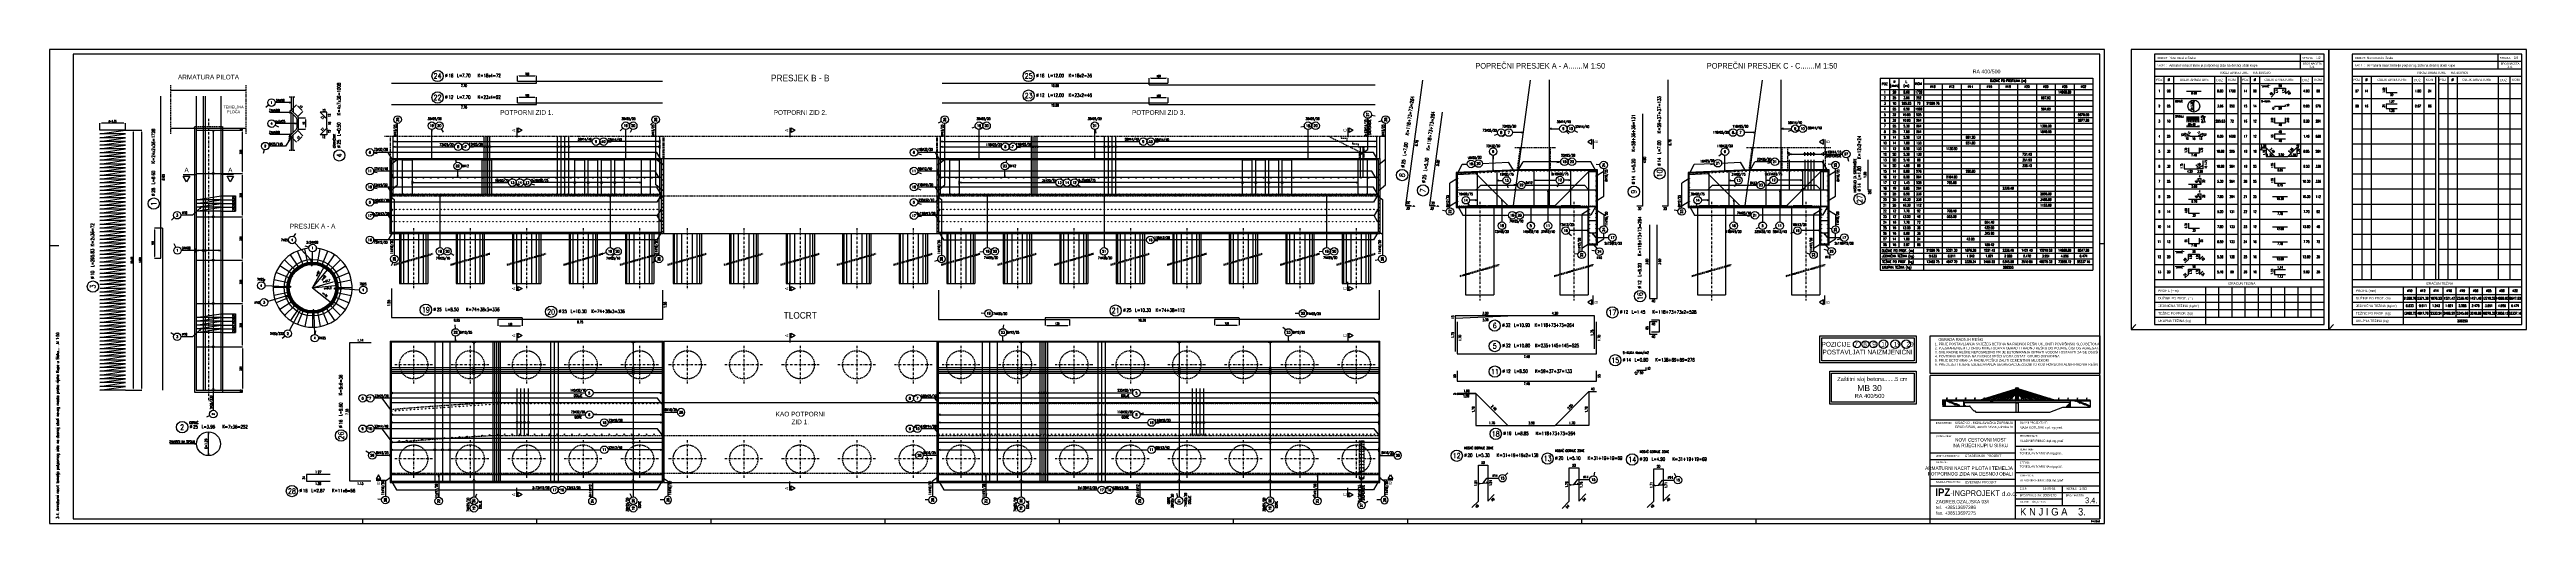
# Model space of a CAD drawing. Extents: x 3217 to 16371, y 373 to 2888.
import ezdxf
from ezdxf.enums import TextEntityAlignment as Align

# ---------------------------------------------------------------- set-up
doc = ezdxf.new("R2010")
doc.units = 0
doc.header["$LTSCALE"] = 50
doc.header["$PDMODE"] = 34
doc.header["$PDSIZE"] = 5
for name, pattern in [('CENTER', [0.47, 0.25, -0.1, 0.02, -0.1]), ('HIDDEN', [9.525, 6.35, -3.175]), ('HIDDEN2', [0.1875, 0.125, -0.0625])]:
    doc.linetypes.add(name, pattern=pattern)
doc.layers.get('DEFPOINTS').update_dxf_attribs({"linetype": 'CONTINUOUS'})
for name, color, linetype in [('ARM', 1, 'CONTINUOUS'), ('ARM-I', 6, 'CONTINUOUS'), ('ARMATURA', 1, 'CONTINUOUS'), ('BETON', 7, 'CONTINUOUS'), ('BETON tan', 40, 'CONTINUOUS'), ('CRTICA', 7, 'CONTINUOUS'), ('FILE', 8, 'CONTINUOUS'), ('KOLNIK', 5, 'CONTINUOUS'), ('KOTE', 4, 'CONTINUOUS'), ('Lezajevi', 8, 'CONTINUOUS'), ('NEVIDLJIVO', 9, 'HIDDEN2'), ('OSI', 2, 'CENTER'), ('POM', 9, 'CONTINUOUS'), ('SRAFURA', 8, 'CONTINUOUS'), ('TANKO', 8, 'CONTINUOUS'), ('TEKST', 7, 'CONTINUOUS')]:
    doc.layers.add(name, color=color, linetype=linetype)
doc.styles.add('KOTE', font='romans.shx', dxfattribs={"width": 0.7})
doc.styles.add('NASLOV', font='ARIAL.TTF')
doc.styles.get("Standard").update_dxf_attribs({"font": 'romans.shx', "width": 0.9})
doc.dimstyles.new('M-50', dxfattribs={"dimscale": 50, "dimtxt": 0.2, "dimasz": 0.185, "dimexe": 0, "dimexo": 0, "dimgap": 0.1, "dimtad": 1, "dimdec": 0, "dimzin": 0, "dimdsep": 46, "dimtxsty": 'KOTE', "dimcen": 0.09, "dimclrd": 256, "dimclre": 256, "dimclrt": 2, "dimadec": 0, "dimazin": 0, "dimtfac": 1, "dimtdec": 0, "dimtix": 1, "dimtmove": 2, "dimatfit": 3, "dimfxl": 0, "dimtolj": 1, "dimtzin": 0, "dimarcsym": 0})
pattern_1 = [(45, (-10751.3807, -63121.8798), (-1.122532015, 1.122532015), []), (135, (-10751.3807, -63121.8798), (-1.122532015, -1.122532015), [])]
pattern_2 = [(225, (19979.3194, 66370.6034), (1.122532015, -1.122532015), []), (315, (19979.3194, 66370.6034), (1.122532015, 1.122532015), [])]
pattern_3 = [(225, (69360.211, 16989.7119), (-1.122532015, 1.122532015), []), (135, (69360.211, 16989.7119), (1.122532015, 1.122532015), [])]
pattern_4 = [(45, (-60132.2722, -13740.9883), (1.122532015, -1.122532015), []), (315, (-60132.2722, -13740.9883), (-1.122532015, -1.122532015), [])]

# ---------------------------------------------------------------- blocks, each defined once
blk = doc.blocks.new('A$C5B970AFC')
at = {"layer": 'TANKO'}
h = blk.add_hatch(color=256, dxfattribs=at)
edge = h.paths.add_edge_path()
edge.add_arc((0, 0), 1.4, 0, 360)
blk.add_circle((0, 0), 1.4, dxfattribs=at)
blk = doc.blocks.new('P')
at = {"layer": 'KOTE'}
blk.add_circle((0, 0), 0.4, dxfattribs=at)
blk.add_attdef('P', text='', height=0.25, dxfattribs=at).set_placement((0, 0), align=Align.MIDDLE)
blk = doc.blocks.new('STR')
at = {"layer": 'KOTE', "color": 9}
blk.add_lwpolyline([(-1, 0.2), (-1, -0.2), (0, 0)], close=True, dxfattribs=at)
at = {"layer": 'KOTE', "color": 9, "linetype": 'ByBlock'}
blk.add_solid([(-1, 0.2), (-1, -0.2), (0, 0)], dxfattribs=at)
blk = doc.blocks.new('*D312')
at = {"layer": 'DEFPOINTS', "color": 0}
for p in [(4501, 2567), (4535, 2532), (4563, 2560)]:
    blk.add_point(p, dxfattribs=at)
at = {"layer": 'TANKO', "lineweight": -2}
for p, q in [((4501, 2567), (4528, 2595)), ((4535, 2588), (4557, 2567)), ((4535, 2532), (4563, 2560))]:
    blk.add_line(p, q, dxfattribs=at)
at = {"layer": 'TANKO'}
for points in [[(4536, 2589), (4534, 2587), (4528, 2595)], [(4558, 2568), (4556, 2565), (4563, 2560)]]:
    blk.add_solid(points, dxfattribs=at)
at = {"layer": 'TANKO', "color": 2, "insert": (4553, 2585), "char_height": 10, "attachment_point": 5, "rotation": 315.02, "style": 'KOTE'}
blk.add_mtext('\\A1;{\\fRomanS|b0|i0|c238|p2;17}', dxfattribs=at)
blk = doc.blocks.new('*D313')
at = {"layer": 'DEFPOINTS', "color": 0}
for p in [(4501, 2424), (4535, 2459), (4563, 2431)]:
    blk.add_point(p, dxfattribs=at)
at = {"layer": 'TANKO', "lineweight": -2}
for p, q in [((4501, 2424), (4528, 2396)), ((4535, 2459), (4563, 2431)), ((4535, 2403), (4557, 2425))]:
    blk.add_line(p, q, dxfattribs=at)
at = {"layer": 'TANKO'}
for points in [[(4534, 2404), (4536, 2402), (4528, 2396)], [(4556, 2426), (4558, 2424), (4563, 2431)]]:
    blk.add_solid(points, dxfattribs=at)
at = {"layer": 'TANKO', "color": 2, "insert": (4539, 2421), "char_height": 10, "attachment_point": 5, "rotation": 44.98, "style": 'KOTE'}
blk.add_mtext('\\A1;{\\fRomanS|b0|i0|c238|p2;17}', dxfattribs=at)
blk = doc.blocks.new('*D314')
at = {"layer": 'DEFPOINTS', "color": 0}
for p in [(4538, 2525), (4538, 2466), (4577, 2466)]:
    blk.add_point(p, dxfattribs=at)
at = {"layer": 'TANKO', "lineweight": -2}
for p, q in [((4538, 2525), (4577, 2525)), ((4577, 2516), (4577, 2476)), ((4538, 2466), (4577, 2466))]:
    blk.add_line(p, q, dxfattribs=at)
at = {"layer": 'TANKO'}
for points in [[(4575, 2516), (4578, 2516), (4577, 2525)], [(4575, 2476), (4578, 2476), (4577, 2466)]]:
    blk.add_solid(points, dxfattribs=at)
at = {"layer": 'TANKO', "color": 2, "insert": (4567, 2496), "char_height": 10, "attachment_point": 5, "rotation": 90, "style": 'KOTE'}
blk.add_mtext('\\A1;{\\fRomanS|b0|i0|c238|p2;16}', dxfattribs=at)
blk = doc.blocks.new('*D315')
at = {"layer": 'DEFPOINTS', "color": 0}
for p in [(4129, 2111), (4129, 2091), (4204, 2091)]:
    blk.add_point(p, dxfattribs=at)
at = {"layer": 'TANKO', "lineweight": -2}
for p, q in [((4129, 2111), (4204, 2111)), ((4204, 2111), (4204, 2091)), ((4129, 2091), (4204, 2091))]:
    blk.add_line(p, q, dxfattribs=at)
at = {"layer": 'TANKO', "color": 2, "insert": (4194, 2101), "char_height": 10, "attachment_point": 5, "rotation": 90, "style": 'KOTE'}
blk.add_mtext('\\A1;20', dxfattribs=at)
blk = doc.blocks.new('*D316')
at = {"layer": 'DEFPOINTS', "color": 0}
for p in [(4127, 1080), (4137, 1070), (4242, 1080)]:
    blk.add_point(p, dxfattribs=at)
at = {"layer": 'TANKO', "lineweight": -2}
for p, q in [((4127, 1080), (4242, 1080)), ((4137, 1070), (4242, 1070)), ((4242, 1070), (4242, 1080))]:
    blk.add_line(p, q, dxfattribs=at)
at = {"layer": 'TANKO', "color": 2, "insert": (4232, 1075), "char_height": 10, "attachment_point": 5, "rotation": 90, "style": 'KOTE'}
blk.add_mtext('\\A1;10', dxfattribs=at)
blk = doc.blocks.new('*D317')
at = {"layer": 'DEFPOINTS', "color": 0}
for p in [(4127, 2460), (4158, 2470), (4242, 2470)]:
    blk.add_point(p, dxfattribs=at)
at = {"layer": 'TANKO', "lineweight": -2}
for p, q in [((4127, 2460), (4242, 2460)), ((4158, 2470), (4242, 2470)), ((4242, 2460), (4242, 2470))]:
    blk.add_line(p, q, dxfattribs=at)
at = {"layer": 'TANKO', "color": 2, "insert": (4232, 2465), "char_height": 10, "attachment_point": 5, "rotation": 90, "style": 'KOTE'}
blk.add_mtext('\\A1;10', dxfattribs=at)
blk = doc.blocks.new('S')
at = {"layer": 'KOTE', "color": 9}
blk.add_line((0, 1), (0, -1), dxfattribs=at)
blk.add_lwpolyline([(-1, 0.2), (-1, -0.2), (0, 0)], close=True, dxfattribs=at)
at = {"layer": 'KOTE', "color": 9, "linetype": 'ByBlock'}
blk.add_solid([(-1, 0.2), (-1, -0.2), (0, 0)], dxfattribs=at)
blk = doc.blocks.new('*D318')
at = {"layer": 'DEFPOINTS', "color": 0}
for p in [(4614, 1624), (4731, 1530)]:
    blk.add_point(p, dxfattribs=at)
at = {"layer": 'TANKO', "lineweight": -2}
blk.add_line((4614, 1624), (4723, 1536), dxfattribs=at)
at = {"layer": 'TANKO'}
blk.add_solid([(4724, 1537), (4722, 1535), (4731, 1530)], dxfattribs=at)
at = {"layer": 'TANKO', "color": 2, "insert": (4680, 1587), "char_height": 10, "attachment_point": 5, "rotation": 321.0603, "style": 'KOTE'}
blk.add_mtext('\\A1;{\\fRomanS|b0|i0|c238|p2;r=75}', dxfattribs=at)
blk = doc.blocks.new('*D319')
at = {"layer": 'DEFPOINTS', "color": 0}
for p in [(4614, 1624), (4742, 1636)]:
    blk.add_point(p, dxfattribs=at)
at = {"layer": 'TANKO', "lineweight": -2}
blk.add_line((4614, 1624), (4733, 1635), dxfattribs=at)
at = {"layer": 'TANKO'}
blk.add_solid([(4732, 1637), (4733, 1634), (4742, 1636)], dxfattribs=at)
at = {"layer": 'TANKO', "color": 2, "insert": (4695, 1620), "char_height": 10, "attachment_point": 5, "rotation": 5.2264, "style": 'KOTE'}
blk.add_mtext('\\A1;{\\fRomanS|b0|i0|c238|p2;r=64,2}', dxfattribs=at)
blk = doc.blocks.new('*D320')
at = {"layer": 'DEFPOINTS', "color": 0}
for p in [(4614, 1624), (4733, 1659)]:
    blk.add_point(p, dxfattribs=at)
at = {"layer": 'TANKO', "lineweight": -2}
blk.add_line((4614, 1624), (4724, 1656), dxfattribs=at)
at = {"layer": 'TANKO'}
blk.add_solid([(4723, 1657), (4724, 1654), (4733, 1659)], dxfattribs=at)
at = {"layer": 'TANKO', "color": 2, "insert": (4689, 1658), "char_height": 10, "attachment_point": 5, "rotation": 16.0693, "style": 'KOTE'}
blk.add_mtext('\\A1;{\\fRomanS|b0|i0|c238|p2;r=61,7}', dxfattribs=at)
blk = doc.blocks.new('*D321')
at = {"layer": 'DEFPOINTS', "color": 0}
for p in [(4701, 1729), (4614, 1624)]:
    blk.add_point(p, dxfattribs=at)
at = {"layer": 'TANKO', "lineweight": -2}
blk.add_line((4614, 1624), (4695, 1721), dxfattribs=at)
at = {"layer": 'TANKO'}
blk.add_solid([(4694, 1722), (4697, 1720), (4701, 1729)], dxfattribs=at)
at = {"layer": 'TANKO', "color": 2, "insert": (4673, 1676), "char_height": 10, "attachment_point": 5, "rotation": 49.9944, "style": 'KOTE'}
blk.add_mtext('\\A1;{\\fRomanS|b0|i0|c238|p2;r=68}', dxfattribs=at)
blk = doc.blocks.new('*D322')
at = {"layer": 'DEFPOINTS', "color": 0}
for p in [(4680, 1743), (4614, 1624)]:
    blk.add_point(p, dxfattribs=at)
at = {"layer": 'TANKO', "lineweight": -2}
blk.add_line((4614, 1624), (4675, 1735), dxfattribs=at)
at = {"layer": 'TANKO'}
blk.add_solid([(4674, 1736), (4677, 1734), (4680, 1743)], dxfattribs=at)
at = {"layer": 'TANKO', "color": 2, "insert": (4642, 1699), "char_height": 10, "attachment_point": 5, "rotation": 61.0215, "style": 'KOTE'}
blk.add_mtext('\\A1;{\\fRomanS|b0|i0|c238|p2;r=67}', dxfattribs=at)
blk = doc.blocks.new('*D323')
at = {"layer": 'DEFPOINTS', "color": 0}
for p in [(4127, 1540), (4242, 1540), (4127, 1310)]:
    blk.add_point(p, dxfattribs=at)
at = {"layer": 'TANKO', "lineweight": -2}
for p, q in [((4127, 1540), (4242, 1540)), ((4242, 1320), (4242, 1531)), ((4127, 1310), (4242, 1310))]:
    blk.add_line(p, q, dxfattribs=at)
at = {"layer": 'TANKO'}
for points in [[(4241, 1531), (4244, 1531), (4242, 1540)], [(4241, 1320), (4244, 1320), (4242, 1310)]]:
    blk.add_solid(points, dxfattribs=at)
at = {"layer": 'TANKO', "color": 2, "insert": (4232, 1425), "char_height": 10, "attachment_point": 5, "rotation": 90, "style": 'KOTE'}
blk.add_mtext('\\A1;230', dxfattribs=at)
blk = doc.blocks.new('*D324')
at = {"layer": 'DEFPOINTS', "color": 0}
for p in [(4127, 1310), (4127, 1080), (4242, 1080)]:
    blk.add_point(p, dxfattribs=at)
at = {"layer": 'TANKO', "lineweight": -2}
for p, q in [((4127, 1310), (4242, 1310)), ((4242, 1301), (4242, 1090)), ((4127, 1080), (4242, 1080))]:
    blk.add_line(p, q, dxfattribs=at)
at = {"layer": 'TANKO'}
for points in [[(4241, 1301), (4244, 1301), (4242, 1310)], [(4241, 1090), (4244, 1090), (4242, 1080)]]:
    blk.add_solid(points, dxfattribs=at)
at = {"layer": 'TANKO', "color": 2, "insert": (4232, 1195), "char_height": 10, "attachment_point": 5, "rotation": 90, "style": 'KOTE'}
blk.add_mtext('\\A1;230', dxfattribs=at)
blk = doc.blocks.new('*D325')
at = {"layer": 'DEFPOINTS', "color": 0}
for p in [(3818, 1940), (3775, 1780), (3808, 1780)]:
    blk.add_point(p, dxfattribs=at)
at = {"layer": 'TANKO', "lineweight": -2}
for p, q in [((3818, 1940), (3775, 1940)), ((3775, 1931), (3775, 1790)), ((3808, 1780), (3775, 1780))]:
    blk.add_line(p, q, dxfattribs=at)
at = {"layer": 'TANKO'}
for points in [[(3774, 1931), (3777, 1931), (3775, 1940)], [(3774, 1790), (3777, 1790), (3775, 1780)]]:
    blk.add_solid(points, dxfattribs=at)
at = {"layer": 'TANKO', "color": 2, "insert": (3765, 1860), "char_height": 10, "attachment_point": 5, "rotation": 90, "style": 'KOTE'}
blk.add_mtext('\\A1;160', dxfattribs=at)
blk = doc.blocks.new('*D326')
at = {"layer": 'DEFPOINTS', "color": 0}
for p in [(4127, 1770), (4242, 1770), (4127, 1540)]:
    blk.add_point(p, dxfattribs=at)
at = {"layer": 'TANKO', "lineweight": -2}
for p, q in [((4127, 1770), (4242, 1770)), ((4242, 1550), (4242, 1761)), ((4127, 1540), (4242, 1540))]:
    blk.add_line(p, q, dxfattribs=at)
at = {"layer": 'TANKO'}
for points in [[(4241, 1761), (4244, 1761), (4242, 1770)], [(4241, 1550), (4244, 1550), (4242, 1540)]]:
    blk.add_solid(points, dxfattribs=at)
at = {"layer": 'TANKO', "color": 2, "insert": (4232, 1655), "char_height": 10, "attachment_point": 5, "rotation": 90, "style": 'KOTE'}
blk.add_mtext('\\A1;230', dxfattribs=at)
blk = doc.blocks.new('*D327')
at = {"layer": 'DEFPOINTS', "color": 0}
for p in [(4127, 2000), (4242, 2000), (4127, 1770)]:
    blk.add_point(p, dxfattribs=at)
at = {"layer": 'TANKO', "lineweight": -2}
for p, q in [((4127, 2000), (4242, 2000)), ((4242, 1780), (4242, 1991)), ((4127, 1770), (4242, 1770))]:
    blk.add_line(p, q, dxfattribs=at)
at = {"layer": 'TANKO'}
for points in [[(4241, 1991), (4244, 1991), (4242, 2000)], [(4241, 1780), (4244, 1780), (4242, 1770)]]:
    blk.add_solid(points, dxfattribs=at)
at = {"layer": 'TANKO', "color": 2, "insert": (4232, 1885), "char_height": 10, "attachment_point": 5, "rotation": 90, "style": 'KOTE'}
blk.add_mtext('\\A1;230', dxfattribs=at)
blk = doc.blocks.new('*D328')
at = {"layer": 'DEFPOINTS', "color": 0}
for p in [(4127, 2230), (4242, 2230), (4127, 2000)]:
    blk.add_point(p, dxfattribs=at)
at = {"layer": 'TANKO', "lineweight": -2}
for p, q in [((4127, 2230), (4242, 2230)), ((4242, 2010), (4242, 2221)), ((4127, 2000), (4242, 2000))]:
    blk.add_line(p, q, dxfattribs=at)
at = {"layer": 'TANKO'}
for points in [[(4241, 2221), (4244, 2221), (4242, 2230)], [(4241, 2010), (4244, 2010), (4242, 2000)]]:
    blk.add_solid(points, dxfattribs=at)
at = {"layer": 'TANKO', "color": 2, "insert": (4232, 2115), "char_height": 10, "attachment_point": 5, "rotation": 90, "style": 'KOTE'}
blk.add_mtext('\\A1;230', dxfattribs=at)
blk = doc.blocks.new('*D329')
at = {"layer": 'DEFPOINTS', "color": 0}
for p in [(4127, 2460), (4242, 2460), (4127, 2230)]:
    blk.add_point(p, dxfattribs=at)
at = {"layer": 'TANKO', "lineweight": -2}
for p, q in [((4127, 2460), (4242, 2460)), ((4242, 2240), (4242, 2451)), ((4127, 2230), (4242, 2230))]:
    blk.add_line(p, q, dxfattribs=at)
at = {"layer": 'TANKO'}
for points in [[(4241, 2451), (4244, 2451), (4242, 2460)], [(4241, 2240), (4244, 2240), (4242, 2230)]]:
    blk.add_solid(points, dxfattribs=at)
at = {"layer": 'TANKO', "color": 2, "insert": (4232, 2345), "char_height": 10, "attachment_point": 5, "rotation": 90, "style": 'KOTE'}
blk.add_mtext('\\A1;230', dxfattribs=at)
blk = doc.blocks.new('POZ')
at = {"layer": 'ARM-I'}
blk.add_circle((0, 0), 0.6, dxfattribs=at)
at = {"layer": 'ARM', "width": 0.7}
for s, p in [('%%c', (0.81, -0.12)), ('L=', (2.06, -0.12)), ('K=', (4.26, -0.12))]:
    blk.add_text(s, height=0.35, dxfattribs=at).set_placement(p)
for tag, p in [('VA', (0.88, 0.44)), ('FI', (1.16, -0.13)), ('DUZ', (2.6, -0.13)), ('KOM', (4.88, -0.13))]:
    blk.add_attdef(tag, p, '', height=0.35, dxfattribs=at)
at = {"layer": 'ARM', "width": 0.7, "flags": 1}
for tag, p in [('TIP', (1.04, -0.9)), ('A', (1.16, -1.41)), ('C', (1.16, -2.43)), ('B', (1.16, -1.92)), ('D', (1.16, -2.93)), ('G', (1.16, -4.46)), ('E', (1.16, -3.44)), ('F', (1.16, -3.95)), ('H', (1.16, -4.96)), ('I', (1.16, -5.47)), ('J', (1.16, -5.98)), ('K', (1.16, -6.49)), ('L', (1.16, -7)), ('M', (1.16, -7.5)), ('N', (1.16, -8.01))]:
    blk.add_attdef(tag, p, '', height=0.35, dxfattribs=at)
at = {"layer": 'ARM-I', "width": 0.8}
blk.add_attdef('POZ', text='', height=0.55, dxfattribs=at).set_placement((0, 0), align=Align.MIDDLE)
blk = doc.blocks.new('*D330')
at = {"layer": 'DEFPOINTS', "color": 0}
for p in [(3620, 2460), (3664, 2460), (3620, 1080)]:
    blk.add_point(p, dxfattribs=at)
at = {"layer": 'TANKO', "lineweight": -2}
for p, q in [((3620, 2460), (3664, 2460)), ((3664, 1090), (3664, 2451)), ((3620, 1080), (3664, 1080))]:
    blk.add_line(p, q, dxfattribs=at)
at = {"layer": 'TANKO'}
for points in [[(3662, 2451), (3665, 2451), (3664, 2460)], [(3662, 1090), (3665, 1090), (3664, 1080)]]:
    blk.add_solid(points, dxfattribs=at)
at = {"layer": 'TANKO', "color": 2, "insert": (3654, 1770), "char_height": 10, "attachment_point": 5, "rotation": 90, "style": 'KOTE'}
blk.add_mtext('\\A1;69x20', dxfattribs=at)
blk = doc.blocks.new('*D331')
at = {"layer": 'DEFPOINTS', "color": 0}
for p in [(3485, 2498), (3485, 2460), (3620, 2460)]:
    blk.add_point(p, dxfattribs=at)
at = {"layer": 'TANKO', "lineweight": -2}
for p, q in [((3485, 2460), (3485, 2498)), ((3611, 2498), (3494, 2498)), ((3620, 2460), (3620, 2498))]:
    blk.add_line(p, q, dxfattribs=at)
at = {"layer": 'TANKO'}
for points in [[(3494, 2499), (3494, 2496), (3485, 2498)], [(3611, 2499), (3611, 2496), (3620, 2498)]]:
    blk.add_solid(points, dxfattribs=at)
at = {"layer": 'TANKO', "color": 2, "insert": (3552, 2508), "char_height": 10, "attachment_point": 5, "style": 'KOTE'}
blk.add_mtext('\\A1;d=1.35', dxfattribs=at)
blk = doc.blocks.new('*D332')
at = {"layer": 'DEFPOINTS', "color": 0}
for p in [(3620, 2460), (3708, 2460), (3620, 1080)]:
    blk.add_point(p, dxfattribs=at)
at = {"layer": 'TANKO', "lineweight": -2}
for p, q in [((3620, 2460), (3708, 2460)), ((3708, 1090), (3708, 2451)), ((3620, 1080), (3708, 1080))]:
    blk.add_line(p, q, dxfattribs=at)
at = {"layer": 'TANKO'}
for points in [[(3706, 2451), (3709, 2451), (3708, 2460)], [(3706, 1090), (3709, 1090), (3708, 1080)]]:
    blk.add_solid(points, dxfattribs=at)
at = {"layer": 'TANKO', "color": 2, "insert": (3698, 1770), "char_height": 10, "attachment_point": 5, "rotation": 90, "style": 'KOTE'}
blk.add_mtext('\\A1;1380', dxfattribs=at)
blk = doc.blocks.new('*D333')
at = {"layer": 'DEFPOINTS', "color": 0}
for p in [(4129, 2091), (4129, 2071), (4204, 2071)]:
    blk.add_point(p, dxfattribs=at)
at = {"layer": 'TANKO', "lineweight": -2}
for p, q in [((4129, 2091), (4204, 2091)), ((4129, 2071), (4204, 2071)), ((4204, 2091), (4204, 2071))]:
    blk.add_line(p, q, dxfattribs=at)
at = {"layer": 'TANKO', "color": 2, "insert": (4194, 2081), "char_height": 10, "attachment_point": 5, "rotation": 90, "style": 'KOTE'}
blk.add_mtext('\\A1;20', dxfattribs=at)
blk = doc.blocks.new('*D335')
at = {"layer": 'DEFPOINTS', "color": 0}
for p in [(4129, 2071), (4129, 2051), (4204, 2051)]:
    blk.add_point(p, dxfattribs=at)
at = {"layer": 'TANKO', "lineweight": -2}
for p, q in [((4129, 2071), (4204, 2071)), ((4129, 2051), (4204, 2051)), ((4204, 2071), (4204, 2051))]:
    blk.add_line(p, q, dxfattribs=at)
at = {"layer": 'TANKO', "color": 2, "insert": (4194, 2061), "char_height": 10, "attachment_point": 5, "rotation": 90, "style": 'KOTE'}
blk.add_mtext('\\A1;20', dxfattribs=at)
blk = doc.blocks.new('*D334')
at = {"layer": 'DEFPOINTS', "color": 0}
for p in [(4129, 2051), (4129, 2031), (4204, 2031)]:
    blk.add_point(p, dxfattribs=at)
at = {"layer": 'TANKO', "lineweight": -2}
for p, q in [((4129, 2051), (4204, 2051)), ((4129, 2031), (4204, 2031)), ((4204, 2051), (4204, 2031))]:
    blk.add_line(p, q, dxfattribs=at)
at = {"layer": 'TANKO', "color": 2, "insert": (4194, 2041), "char_height": 10, "attachment_point": 5, "rotation": 90, "style": 'KOTE'}
blk.add_mtext('\\A1;20', dxfattribs=at)
blk = doc.blocks.new('*D339')
at = {"layer": 'DEFPOINTS', "color": 0}
for p in [(4129, 1466), (4129, 1446), (4204, 1446)]:
    blk.add_point(p, dxfattribs=at)
at = {"layer": 'TANKO', "lineweight": -2}
for p, q in [((4129, 1466), (4204, 1466)), ((4204, 1466), (4204, 1446)), ((4129, 1446), (4204, 1446))]:
    blk.add_line(p, q, dxfattribs=at)
at = {"layer": 'TANKO', "color": 2, "insert": (4194, 1456), "char_height": 10, "attachment_point": 5, "rotation": 90, "style": 'KOTE'}
blk.add_mtext('\\A1;20', dxfattribs=at)
blk = doc.blocks.new('*D336')
at = {"layer": 'DEFPOINTS', "color": 0}
for p in [(4129, 1446), (4129, 1426), (4204, 1426)]:
    blk.add_point(p, dxfattribs=at)
at = {"layer": 'TANKO', "lineweight": -2}
for p, q in [((4129, 1446), (4204, 1446)), ((4129, 1426), (4204, 1426)), ((4204, 1446), (4204, 1426))]:
    blk.add_line(p, q, dxfattribs=at)
at = {"layer": 'TANKO', "color": 2, "insert": (4194, 1436), "char_height": 10, "attachment_point": 5, "rotation": 90, "style": 'KOTE'}
blk.add_mtext('\\A1;20', dxfattribs=at)
blk = doc.blocks.new('*D337')
at = {"layer": 'DEFPOINTS', "color": 0}
for p in [(4129, 1426), (4129, 1406), (4204, 1406)]:
    blk.add_point(p, dxfattribs=at)
at = {"layer": 'TANKO', "lineweight": -2}
for p, q in [((4129, 1426), (4204, 1426)), ((4129, 1406), (4204, 1406)), ((4204, 1426), (4204, 1406))]:
    blk.add_line(p, q, dxfattribs=at)
at = {"layer": 'TANKO', "color": 2, "insert": (4194, 1416), "char_height": 10, "attachment_point": 5, "rotation": 90, "style": 'KOTE'}
blk.add_mtext('\\A1;20', dxfattribs=at)
blk = doc.blocks.new('*D338')
at = {"layer": 'DEFPOINTS', "color": 0}
for p in [(4129, 1406), (4129, 1386), (4204, 1386)]:
    blk.add_point(p, dxfattribs=at)
at = {"layer": 'TANKO', "lineweight": -2}
for p, q in [((4129, 1406), (4204, 1406)), ((4129, 1386), (4204, 1386)), ((4204, 1406), (4204, 1386))]:
    blk.add_line(p, q, dxfattribs=at)
at = {"layer": 'TANKO', "color": 2, "insert": (4194, 1396), "char_height": 10, "attachment_point": 5, "rotation": 90, "style": 'KOTE'}
blk.add_mtext('\\A1;20', dxfattribs=at)
blk = doc.blocks.new('*D340')
at = {"layer": 'DEFPOINTS', "color": 0}
for p in [(4129, 1486), (4129, 1466), (4204, 1466)]:
    blk.add_point(p, dxfattribs=at)
at = {"layer": 'TANKO', "lineweight": -2}
for p, q in [((4129, 1486), (4204, 1486)), ((4129, 1466), (4204, 1466)), ((4204, 1486), (4204, 1466))]:
    blk.add_line(p, q, dxfattribs=at)
at = {"layer": 'TANKO', "color": 2, "insert": (4194, 1476), "char_height": 10, "attachment_point": 5, "rotation": 90, "style": 'KOTE'}
blk.add_mtext('\\A1;20', dxfattribs=at)
blk = doc.blocks.new('S-KUKA')
at = {"layer": 'ARM'}
blk.add_lwpolyline([(0.23, -0.13), (0.03, 0.02, 0.241992), (-0.02, 0.03), (-0.03, 0.03, 0.569422), (-0.04, -0.02), (-0.03, -0.02, 0.20742), (0.01, -0.04), (1.26, 0.04, -0.20742), (1.3, 0.02), (1.31, 0.01, -0.569422), (1.3, -0.03), (1.29, -0.03, -0.244051), (1.24, -0.02), (1.03, 0.13)], format="xyb", dxfattribs=at)
blk = doc.blocks.new('A$C47973EB8')
at = {"layer": 'ARM-I'}
for p, q in [((-700, 165), (-600, 170)), ((-430, 0), (-600, 170)), ((-180, 0), (0, 180)), ((0, 180), (40, 180)), ((-430, 0), (-180, 0))]:
    blk.add_line(p, q, dxfattribs=at)
blk = doc.blocks.new('A$C0B39465B')
at = {"layer": 'ARM'}
for p, q in [((525, -175), (705, 5)), ((705, 5), (745, 5)), ((5, -10), (105, -5)), ((275, -175), (105, -5)), ((275, -175), (525, -175))]:
    blk.add_line(p, q, dxfattribs=at)
blk = doc.blocks.new('*D361')
at = {"layer": 'DEFPOINTS', "color": 0}
for p in [(5598, 1455), (5728, 1465), (5728, 1421)]:
    blk.add_point(p, dxfattribs=at)
at = {"layer": 'TANKO', "lineweight": -2}
for p, q in [((5598, 1455), (5598, 1421)), ((5728, 1465), (5728, 1421)), ((5607, 1421), (5719, 1421))]:
    blk.add_line(p, q, dxfattribs=at)
at = {"layer": 'TANKO'}
for points in [[(5607, 1423), (5607, 1420), (5598, 1421)], [(5719, 1423), (5719, 1420), (5728, 1421)]]:
    blk.add_solid(points, dxfattribs=at)
at = {"layer": 'TANKO', "color": 2, "insert": (5663, 1431), "char_height": 10, "attachment_point": 5, "style": 'KOTE'}
blk.add_mtext('\\A1;130', dxfattribs=at)
blk = doc.blocks.new('*D362')
at = {"layer": 'DEFPOINTS', "color": 0}
for p in [(8504, 1465), (8634, 1455), (8634, 1424)]:
    blk.add_point(p, dxfattribs=at)
at = {"layer": 'TANKO', "lineweight": -2}
for p, q in [((8504, 1465), (8504, 1424)), ((8634, 1455), (8634, 1424)), ((8513, 1424), (8625, 1424))]:
    blk.add_line(p, q, dxfattribs=at)
at = {"layer": 'TANKO'}
for points in [[(8513, 1425), (8513, 1422), (8504, 1424)], [(8625, 1425), (8625, 1422), (8634, 1424)]]:
    blk.add_solid(points, dxfattribs=at)
at = {"layer": 'TANKO', "color": 2, "insert": (8569, 1434), "char_height": 10, "attachment_point": 5, "style": 'KOTE'}
blk.add_mtext('\\A1;130', dxfattribs=at)
blk = doc.blocks.new('*D363')
at = {"layer": 'DEFPOINTS', "color": 0}
for p in [(9404, 1455), (9534, 1465), (9534, 1425)]:
    blk.add_point(p, dxfattribs=at)
at = {"layer": 'TANKO', "lineweight": -2}
for p, q in [((9404, 1455), (9404, 1425)), ((9534, 1465), (9534, 1425)), ((9413, 1425), (9525, 1425))]:
    blk.add_line(p, q, dxfattribs=at)
at = {"layer": 'TANKO'}
for points in [[(9413, 1427), (9413, 1424), (9404, 1425)], [(9525, 1427), (9525, 1424), (9534, 1425)]]:
    blk.add_solid(points, dxfattribs=at)
at = {"layer": 'TANKO', "color": 2, "insert": (9469, 1435), "char_height": 10, "attachment_point": 5, "style": 'KOTE'}
blk.add_mtext('\\A1;130', dxfattribs=at)
blk = doc.blocks.new('*D364')
at = {"layer": 'DEFPOINTS', "color": 0}
for p in [(5803, 2635), (5703, 2606), (5803, 2596)]:
    blk.add_point(p, dxfattribs=at)
at = {"layer": 'TANKO', "lineweight": -2}
for p, q in [((5703, 2606), (5703, 2635)), ((5712, 2635), (5794, 2635)), ((5803, 2596), (5803, 2635))]:
    blk.add_line(p, q, dxfattribs=at)
at = {"layer": 'TANKO'}
for points in [[(5712, 2637), (5712, 2634), (5703, 2635)], [(5794, 2637), (5794, 2634), (5803, 2635)]]:
    blk.add_solid(points, dxfattribs=at)
at = {"layer": 'TANKO', "color": 2, "insert": (5753, 2645), "char_height": 10, "attachment_point": 5, "style": 'KOTE'}
blk.add_mtext('\\A1;100', dxfattribs=at)
blk = doc.blocks.new('*D365')
at = {"layer": 'DEFPOINTS', "color": 0}
for p in [(9157, 2633), (9057, 2596), (9157, 2606)]:
    blk.add_point(p, dxfattribs=at)
at = {"layer": 'TANKO', "lineweight": -2}
for p, q in [((9057, 2596), (9057, 2633)), ((9066, 2633), (9148, 2633)), ((9157, 2606), (9157, 2633))]:
    blk.add_line(p, q, dxfattribs=at)
at = {"layer": 'TANKO'}
for points in [[(9066, 2635), (9066, 2632), (9057, 2633)], [(9148, 2635), (9148, 2632), (9157, 2633)]]:
    blk.add_solid(points, dxfattribs=at)
at = {"layer": 'TANKO', "color": 2, "insert": (9107, 2643), "char_height": 10, "attachment_point": 5, "style": 'KOTE'}
blk.add_mtext('\\A1;100', dxfattribs=at)
blk = doc.blocks.new('*D366')
at = {"layer": 'DEFPOINTS', "color": 0}
for p in [(5703, 2720), (5803, 2749), (5803, 2710)]:
    blk.add_point(p, dxfattribs=at)
at = {"layer": 'TANKO', "lineweight": -2}
for p, q in [((5703, 2720), (5703, 2749)), ((5712, 2749), (5794, 2749)), ((5803, 2710), (5803, 2749))]:
    blk.add_line(p, q, dxfattribs=at)
at = {"layer": 'TANKO'}
for points in [[(5712, 2751), (5712, 2748), (5703, 2749)], [(5794, 2751), (5794, 2748), (5803, 2749)]]:
    blk.add_solid(points, dxfattribs=at)
at = {"layer": 'TANKO', "color": 2, "insert": (5753, 2759), "char_height": 10, "attachment_point": 5, "style": 'KOTE'}
blk.add_mtext('\\A1;100', dxfattribs=at)
blk = doc.blocks.new('*D367')
at = {"layer": 'DEFPOINTS', "color": 0}
for p in [(9057, 2700), (9157, 2737), (9157, 2710)]:
    blk.add_point(p, dxfattribs=at)
at = {"layer": 'TANKO', "lineweight": -2}
for p, q in [((9057, 2700), (9057, 2737)), ((9066, 2737), (9148, 2737)), ((9157, 2710), (9157, 2737))]:
    blk.add_line(p, q, dxfattribs=at)
at = {"layer": 'TANKO'}
for points in [[(9066, 2739), (9066, 2736), (9057, 2737)], [(9148, 2739), (9148, 2736), (9157, 2737)]]:
    blk.add_solid(points, dxfattribs=at)
at = {"layer": 'TANKO', "color": 2, "insert": (9107, 2747), "char_height": 10, "attachment_point": 5, "style": 'KOTE'}
blk.add_mtext('\\A1;100', dxfattribs=at)
blk = doc.blocks.new('TABNAS')
at = {"layer": 'KOTE'}
for s, p in [('P0Z', (0.5, -0.62)), ('(mm)', (1.51, -0.83)), ('%%C', (1.51, -0.38)), ('(m)', (2.77, -0.84)), ('L', (2.77, -0.38)), ('KOM', (4.08, -0.61))]:
    blk.add_text(s, height=0.25, dxfattribs=at).set_placement(p, align=Align.MIDDLE)
blk = doc.blocks.new('UKUPNO')
at = {"layer": 'KOTE', "width": 0.9}
for s, p in [('TEŽINE PO PROF. (kg)', (0.19, 0.77)), ('JEDINIČNA TEŽINA (kg)', (0.19, 1.37)), ('DUŽINE PO PROF. (m)', (0.19, 1.95)), ('UKUPNA TEŽINA (kg)', (0.2, 0.18))]:
    blk.add_text(s, height=0.25, dxfattribs=at).set_placement(p)
blk = doc.blocks.new('as7')
at = {"layer": 'ARM'}
blk.add_line((3.39, -0.8), (4.96, -0.8), dxfattribs=at)
at = {"layer": 'KOTE', "style": 'KOTE', "width": 0.7}
for tag, height, p in [('POZ', 0.25, (0.5, -0.8)), ('FI', 0.25, (1.5, -0.8)), ('A', 0.225, (4.19, -1.03)), ('DUZ', 0.25, (6.98, -0.8)), ('KOM', 0.25, (8.23, -0.8))]:
    blk.add_attdef(tag, text='', height=height, dxfattribs=at).set_placement(p, align=Align.MIDDLE)
blk = doc.blocks.new('as23')
at = {"layer": 'ARM'}
blk.add_circle((4.17, -0.8), 0.63, dxfattribs=at)
at = {"layer": 'TANKO'}
blk.add_line((4.17, -1.43), (4.17, -0.17), dxfattribs=at)
at = {"layer": 'TANKO', "yscale": 0.2, "zscale": 0.2, "rotation": 270}
for p, xscale in [((4.17, -0.17), -0.2), ((4.17, -1.43), 0.2)]:
    blk.add_blockref('STR', p, dxfattribs=dict(at, xscale=xscale))
at = {"layer": 'KOTE', "style": 'KOTE', "width": 0.7}
blk.add_text('OBRUČ', height=0.2, dxfattribs=at).set_placement((2.19, -0.4))
at = {"layer": 'KOTE', "style": 'KOTE', "width": 0.65}
blk.add_text('D=', height=0.225, rotation=90, dxfattribs=at).set_placement((4.07, -1.21))
at = {"layer": 'KOTE', "style": 'KOTE', "width": 0.7}
for tag, p in [('POZ', (0.5, -0.8)), ('FI', (1.5, -0.8)), ('DUZ', (6.98, -0.8)), ('KOM', (8.23, -0.8))]:
    blk.add_attdef(tag, text='', height=0.25, dxfattribs=at).set_placement(p, align=Align.MIDDLE)
at = {"layer": 'KOTE', "style": 'KOTE', "width": 0.65}
blk.add_attdef('A', (4.07, -0.87), '', height=0.225, rotation=90, dxfattribs=at)
blk = doc.blocks.new('as9')
at = {"layer": 'ARM'}
blk.add_lwpolyline([(3.46, -0.9), (3.46, -0.31), (3.63, -0.9), (3.63, -0.31), (3.81, -0.9), (3.81, -0.31), (3.99, -0.9), (3.99, -0.31), (4.16, -0.9), (4.16, -0.31), (4.34, -0.9), (4.34, -0.31), (4.52, -0.9), (4.52, -0.31), (4.69, -0.9), (4.69, -0.31)], dxfattribs=at)
at = {"layer": 'DEFPOINTS', "color": 0, "linetype": 'ByBlock'}
for p in [(3.46, -0.9), (4.69, -0.31), (4.69, -0.9), (4.69, -0.9)]:
    blk.add_point(p, dxfattribs=at)
at = {"layer": 'TANKO'}
for p, q in [((3.46, -1.45), (3.46, -1.25)), ((3.56, -1.35), (4.59, -1.35)), ((4.69, -1.25), (4.69, -1.45)), ((5.21, -0.31), (5.41, -0.31)), ((5.41, -0.9), (5.21, -0.9)), ((5.31, -0.8), (5.31, -0.41))]:
    blk.add_line(p, q, dxfattribs=at)
for points in [[(3.61, -1.38), (3.61, -1.33), (3.46, -1.35)], [(4.54, -1.33), (4.54, -1.38), (4.69, -1.35)], [(5.28, -0.46), (5.33, -0.46), (5.31, -0.31)], [(5.33, -0.75), (5.28, -0.75), (5.31, -0.9)]]:
    blk.add_lwpolyline(points, close=True, dxfattribs=at)
for points in [[(3.61, -1.38), (3.61, -1.33), (3.46, -1.35)], [(4.54, -1.33), (4.54, -1.38), (4.69, -1.35)], [(5.28, -0.46), (5.33, -0.46), (5.31, -0.31)], [(5.33, -0.75), (5.28, -0.75), (5.31, -0.9)]]:
    blk.add_solid(points, dxfattribs=at)
at = {"layer": 'KOTE', "style": 'KOTE', "width": 0.7}
blk.add_text('SPIRALA', height=0.2, dxfattribs=at).set_placement((2.19, -0.4))
blk.add_text('x', height=0.225, dxfattribs=at).set_placement((3.95, -1.15), align=Align.MIDDLE)
blk.add_text('%%c=', height=0.2, rotation=90, dxfattribs=at).set_placement((5.16, -0.99))
for tag, p in [('POZ', (0.5, -0.8)), ('FI', (1.5, -0.8)), ('DUZ', (6.98, -0.8)), ('KOM', (8.23, -0.8))]:
    blk.add_attdef(tag, text='', height=0.25, dxfattribs=at).set_placement(p, align=Align.MIDDLE)
at = {"layer": 'KOTE', "style": 'KOTE', "width": 0.6}
blk.add_attdef('C', text='', height=0.225, dxfattribs=at).set_placement((3.84, -1.27), align=Align.RIGHT)
blk.add_attdef('B', (4.05, -1.27), '', height=0.225, dxfattribs=at)
blk.add_attdef('A', (5.19, -0.68), '', height=0.225, rotation=90, dxfattribs=at)
blk = doc.blocks.new('as19')
at = {"layer": 'ARM'}
for p, q in [((3.77, -0.8), (3.22, -0.48)), ((3.77, -0.8), (4.58, -0.8)), ((4.58, -0.8), (5.13, -0.48))]:
    blk.add_line(p, q, dxfattribs=at)
at = {"layer": 'TANKO'}
for p, q in [((3.22, -0.48), (3.22, -0.8)), ((3.77, -0.8), (3.22, -0.8)), ((4.58, -0.8), (5.13, -0.8)), ((5.13, -0.48), (5.13, -0.8))]:
    blk.add_line(p, q, dxfattribs=at)
at = {"layer": 'KOTE', "style": 'KOTE', "width": 0.7}
for tag, height, p in [('POZ', 0.25, (0.5, -0.8)), ('FI', 0.25, (1.5, -0.8)), ('D', 0.225, (3.45, -1.05)), ('A', 0.225, (4.17, -1.06)), ('B', 0.225, (4.9, -1.05)), ('DUZ', 0.25, (6.98, -0.8)), ('KOM', 0.25, (8.23, -0.8))]:
    blk.add_attdef(tag, text='', height=height, dxfattribs=at).set_placement(p, align=Align.MIDDLE)
at = {"layer": 'KOTE', "style": 'KOTE'}
for tag, rotation, width, p in [('E', 90, 0.7, (2.98, -0.66)), ('G', 329.6963, 0.6, (3.64, -0.44)), ('F', 30.3037, 0.6, (4.71, -0.44)), ('C', 90, 0.7, (5.37, -0.66))]:
    blk.add_attdef(tag, text='', height=0.225, rotation=rotation, dxfattribs=dict(at, width=width)).set_placement(p, align=Align.MIDDLE)
blk = doc.blocks.new('as3')
at = {"layer": 'ARM'}
blk.add_lwpolyline([(3.59, -0.43), (3.59, -0.97), (4.76, -0.97), (4.76, -0.43)], dxfattribs=at)
at = {"layer": 'KOTE', "style": 'KOTE', "width": 0.7}
for tag, height, p in [('POZ', 0.25, (0.5, -0.8)), ('FI', 0.25, (1.5, -0.8)), ('A', 0.225, (4.19, -1.2)), ('DUZ', 0.25, (6.98, -0.8)), ('KOM', 0.25, (8.23, -0.8))]:
    blk.add_attdef(tag, text='', height=height, dxfattribs=at).set_placement(p, align=Align.MIDDLE)
at = {"layer": 'KOTE', "style": 'KOTE', "width": 0.6}
for tag, p in [('B', (3.34, -0.7)), ('C', (5, -0.7))]:
    blk.add_attdef(tag, text='', height=0.225, rotation=90, dxfattribs=at).set_placement(p, align=Align.MIDDLE)
blk = doc.blocks.new('as46')
at = {"layer": 'ARM'}
for p, q in [((3.13, -0.52), (3.13, -1.07)), ((3.13, -1.07), (4.49, -1.07)), ((4.49, -1.07), (5.17, -0.66)), ((5.17, -0.66), (5.17, -0.16))]:
    blk.add_line(p, q, dxfattribs=at)
at = {"layer": 'TANKO'}
for q in [(4.49, -1.07), (5.17, -0.66)]:
    blk.add_line((5.17, -1.07), q, dxfattribs=at)
at = {"layer": 'KOTE', "style": 'KOTE', "width": 0.7}
for tag, height, p in [('POZ', 0.25, (0.5, -0.8)), ('FI', 0.25, (1.5, -0.8)), ('A', 0.225, (3.75, -1.33)), ('C', 0.225, (4.82, -1.33)), ('DUZ', 0.25, (6.98, -0.8)), ('KOM', 0.25, (8.23, -0.8))]:
    blk.add_attdef(tag, text='', height=height, dxfattribs=at).set_placement(p, align=Align.MIDDLE)
at = {"layer": 'KOTE', "style": 'KOTE'}
for tag, rotation, width, p in [('B', 90, 0.6, (2.87, -0.77)), ('F', 30.9943, 0.65, (4.65, -0.67)), ('E', 90, 0.6, (5.44, -0.39)), ('D', 90, 0.6, (5.44, -0.88))]:
    blk.add_attdef(tag, text='', height=0.225, rotation=rotation, dxfattribs=dict(at, width=width)).set_placement(p, align=Align.MIDDLE)
blk = doc.blocks.new('as13')
at = {"layer": 'ARM'}
for p, q in [((3.59, -1.07), (4.95, -1.07)), ((4.95, -1.07), (4.61, -0.5))]:
    blk.add_line(p, q, dxfattribs=at)
at = {"layer": 'TANKO'}
for p in [(4.61, -0.5), (4.95, -1.07)]:
    blk.add_line(p, (4.95, -0.5), dxfattribs=at)
at = {"layer": 'KOTE', "style": 'KOTE', "width": 0.7}
for tag, height, p in [('POZ', 0.25, (0.5, -0.8)), ('FI', 0.25, (1.5, -0.8)), ('A', 0.225, (4.22, -1.33)), ('B', 0.225, (4.78, -0.25)), ('DUZ', 0.25, (6.98, -0.8)), ('KOM', 0.25, (8.23, -0.8))]:
    blk.add_attdef(tag, text='', height=height, dxfattribs=at).set_placement(p, align=Align.MIDDLE)
at = {"layer": 'KOTE', "style": 'KOTE'}
for tag, rotation, width, p in [('D', 301.1619, 0.6, (4.46, -0.79)), ('C', 90, 0.7, (5.22, -0.78))]:
    blk.add_attdef(tag, text='', height=0.225, rotation=rotation, dxfattribs=dict(at, width=width)).set_placement(p, align=Align.MIDDLE)
blk = doc.blocks.new('as4')
at = {"layer": 'ARM'}
blk.add_lwpolyline([(3.59, -0.43), (3.59, -0.97), (4.76, -0.97)], dxfattribs=at)
at = {"layer": 'KOTE', "style": 'KOTE', "width": 0.7}
for tag, height, p in [('POZ', 0.25, (0.5, -0.8)), ('FI', 0.25, (1.5, -0.8)), ('A', 0.225, (4.19, -1.2)), ('DUZ', 0.25, (6.98, -0.8)), ('KOM', 0.25, (8.23, -0.8))]:
    blk.add_attdef(tag, text='', height=height, dxfattribs=at).set_placement(p, align=Align.MIDDLE)
at = {"layer": 'KOTE', "style": 'KOTE', "width": 0.6}
blk.add_attdef('B', text='', height=0.225, rotation=90, dxfattribs=at).set_placement((3.34, -0.7), align=Align.MIDDLE)
blk = doc.blocks.new('as6')
at = {"layer": 'ARM'}
blk.add_lwpolyline([(3.23, -1.44), (3.59, -1.08), (3.59, -0.5), (4.77, -0.5), (4.77, -1.08), (5.13, -0.73)], dxfattribs=at)
at = {"layer": 'KOTE', "style": 'KOTE', "width": 0.7}
blk.add_text('"JAHAČ"', height=0.2, dxfattribs=at).set_placement((2.19, -0.4))
for tag, height, p in [('POZ', 0.25, (0.5, -0.8)), ('FI', 0.25, (1.5, -0.8)), ('A', 0.225, (4.19, -0.25)), ('DUZ', 0.25, (6.98, -0.8)), ('KOM', 0.25, (8.23, -0.8))]:
    blk.add_attdef(tag, text='', height=height, dxfattribs=at).set_placement(p, align=Align.MIDDLE)
at = {"layer": 'KOTE', "style": 'KOTE'}
for tag, rotation, width, p in [('C', 45, 0.7, (3.23, -1.09)), ('B', 90, 0.6, (3.83, -0.8)), ('B', 90, 0.6, (4.54, -0.8)), ('C', 45, 0.7, (5.15, -1.05))]:
    blk.add_attdef(tag, text='', height=0.225, rotation=rotation, dxfattribs=dict(at, width=width)).set_placement(p, align=Align.MIDDLE)
blk = doc.blocks.new('as5')
at = {"layer": 'ARM'}
blk.add_lwpolyline([(3.69, -0.91), (3.59, -0.8), (4.76, -0.8), (4.76, -0.65)], dxfattribs=at)
at = {"layer": 'KOTE', "style": 'KOTE', "width": 0.7}
blk.add_text('S-KUKA', height=0.2, dxfattribs=at).set_placement((2.19, -0.4))
for tag, height, p in [('POZ', 0.25, (0.5, -0.8)), ('FI', 0.25, (1.5, -0.8)), ('A', 0.225, (4.19, -1.03)), ('DUZ', 0.25, (6.98, -0.8)), ('KOM', 0.25, (8.23, -0.8))]:
    blk.add_attdef(tag, text='', height=height, dxfattribs=at).set_placement(p, align=Align.MIDDLE)
at = {"layer": 'KOTE', "style": 'KOTE', "width": 0.6}
for rotation, p in [(315, (3.45, -1.03)), (90, (5.03, -0.72))]:
    blk.add_attdef('B', text='', height=0.225, rotation=rotation, dxfattribs=at).set_placement(p, align=Align.MIDDLE)
blk = doc.blocks.new('as10')
at = {"layer": 'ARM'}
for p, q in [((3.59, -0.56), (3.59, -1.06)), ((3.59, -0.56), (4.76, -0.56)), ((3.59, -1.06), (4.76, -1.06))]:
    blk.add_line(p, q, dxfattribs=at)
at = {"layer": 'KOTE', "style": 'KOTE', "width": 0.7}
for tag, height, p in [('POZ', 0.25, (0.5, -0.8)), ('FI', 0.25, (1.5, -0.8)), ('A', 0.225, (4.19, -1.29)), ('C', 0.225, (4.19, -0.32)), ('DUZ', 0.25, (6.98, -0.8)), ('KOM', 0.25, (8.23, -0.8))]:
    blk.add_attdef(tag, text='', height=height, dxfattribs=at).set_placement(p, align=Align.MIDDLE)
blk.add_attdef('B', text='', height=0.225, rotation=90, dxfattribs=at).set_placement((3.33, -0.78), align=Align.MIDDLE)
blk = doc.blocks.new('as0')
at = {"layer": 'KOTE', "style": 'KOTE', "width": 0.7}
for tag, p in [('POZ', (0.5, -0.8)), ('FI', (1.5, -0.8)), ('DUZ', (6.975, -0.8)), ('KOM', (8.225, -0.8))]:
    blk.add_attdef(tag, text='', height=0.25, dxfattribs=at).set_placement(p, align=Align.MIDDLE)
blk = doc.blocks.new('A$C231D24D8')
at = {"layer": 'ARMATURA'}
for p, q in [((-90, 149), (0, 153)), ((153, 0), (0, 153)), ((153, 0), (378, 0)), ((378, 0), (540, 162)), ((540, 162), (576, 162))]:
    blk.add_line(p, q, dxfattribs=at)
blk = doc.blocks.new('A$C10FF7760')
at = {"layer": 'POM'}
for p, q in [((-10, 110), (-10, 400)), ((-10, 400), (5, 400)), ((-10, 399), (5, 399)), ((-10, 398), (5, 398)), ((-10, 18), (-10, 105)), ((-10, 0), (-10, 15)), ((5, 110), (5, 400)), ((5, 18), (5, 105)), ((5, 0), (5, 15))]:
    blk.add_line(p, q, dxfattribs=at)
for points in [[(7, 400), (-12, 400), (-12, 460), (7, 460)], [(-10, 457), (5, 457), (5, 402), (-10, 402)]]:
    blk.add_lwpolyline(points, close=True, dxfattribs=at)
blk = doc.blocks.new('A$C164337F3')
at = {"layer": 'POM'}
for p, q in [((38, 0), (38, 87)), ((76, 0), (76, 87)), ((114, 0), (114, 87)), ((152, 0), (152, 87)), ((190, 0), (190, 87)), ((228, 0), (228, 87)), ((267, 0), (267, 87)), ((305, 0), (305, 87)), ((343, 0), (343, 87)), ((381, 0), (381, 87)), ((419, 0), (419, 87)), ((457, 0), (457, 87))]:
    blk.add_line(p, q, dxfattribs=at)
blk = doc.blocks.new('A$C49D84F91')
at = {"layer": 'POM'}
for p, q in [((-500, 0), (-500, 105)), ((-495, 0), (-495, 105)), ((-495, 18), (0, 18)), ((-495, 15), (0, 15))]:
    blk.add_line(p, q, dxfattribs=at)
at = {"layer": 'SRAFURA'}
blk.add_blockref('A$C164337F3', (-495, 18), dxfattribs=at)
blk = doc.blocks.new('A$C133E7977')
at = {"layer": 'POM'}
for p, q in [((0, 18), (495, 18)), ((0, 15), (495, 15)), ((495, 0), (495, 105)), ((500, 0), (500, 105))]:
    blk.add_line(p, q, dxfattribs=at)
at = {"layer": 'SRAFURA'}
blk.add_blockref('A$C164337F3', (0, 18), dxfattribs=at)
blk = doc.blocks.new('A$C72ED04D8')
at = {"layer": 'SRAFURA'}
for p in [(0, 0), (500, 0), (1000, 0)]:
    blk.add_blockref('A$C133E7977', p, dxfattribs=at)
blk = doc.blocks.new('A$C5AD1124D')
at = {"layer": 'POM'}
for p, q in [((-500, -105), (-500, 0)), ((-495, -105), (-495, 0)), ((-457, -87), (-457, 0)), ((-419, -87), (-419, 0)), ((-381, -87), (-381, 0)), ((-343, -87), (-343, 0)), ((-305, -87), (-305, 0)), ((-267, -87), (-267, 0)), ((-228, -87), (-228, 0)), ((-190, -87), (-190, 0)), ((-152, -87), (-152, 0)), ((-114, -87), (-114, 0)), ((-76, -87), (-76, 0)), ((-38, -87), (-38, 0)), ((-495, -87), (0, -87)), ((-495, -90), (0, -90))]:
    blk.add_line(p, q, dxfattribs=at)
blk = doc.blocks.new('A$C38323F23')
at = {"layer": 'Lezajevi'}
for p, q in [((-63, 43), (-69, 50)), ((-69, 50), (70, 50)), ((0, 20), (-65, 20)), ((-65, 20), (-65, 0)), ((-65, 0), (65, 0)), ((-58, 43), (-63, 43)), ((-58, 43), (-62, 43)), ((-58, 43), (-58, 39)), ((-58, 43), (58, 43)), ((-58, 39), (58, 39)), ((-58, 25), (-58, 20)), ((-58, 25), (58, 25)), ((-54, 25), (-54, 39)), ((65, 20), (0, 20)), ((54, 25), (54, 39)), ((58, 43), (58, 39)), ((58, 43), (63, 43)), ((58, 25), (58, 20)), ((59, 43), (63, 43)), ((63, 43), (70, 50)), ((65, 20), (65, 0))]:
    blk.add_line(p, q, dxfattribs=at)
blk = doc.blocks.new('A$C42A04A62')
at = {"layer": 'POM'}
for points in [[(2040, -871), (2040, -887), (2035, -879)], [(2109, -887), (2109, -871), (2114, -879)], [(1290, -1052), (1290, -1043), (1145, -1043), (1145, -1039), (1296, -1039), (1296, -1021), (1303, -1021), (1303, -1052)]]:
    blk.add_hatch(color=256, dxfattribs=at).paths.add_polyline_path(points)
h = blk.add_hatch(dxfattribs=at)
h.set_pattern_fill('DOTS', color=256, scale=13.728, style=0)
h.set_pattern_definition([(0, (698.3724, -4210.1642), (0.429, 0.858), [0, -0.858])])
h.paths.add_polyline_path([(2075, -887), (2080, -879), (2075, -871), (2069, -879)])
h = blk.add_hatch(color=256, dxfattribs=at)
h.paths.add_polyline_path([(2931, -585), (2914, -594), (2912, -591), (2931, -582)])
h.paths.add_polyline_path([(2931, -563), (2914, -571), (2913, -568), (2931, -560)])
h.paths.add_polyline_path([(2932, -541), (2914, -549), (2913, -545), (2932, -538)])
h.paths.add_polyline_path([(2932, -519), (2914, -526), (2913, -523), (2932, -516)])
h.paths.add_polyline_path([(2932, -497), (2914, -504), (2913, -501), (2932, -494)])
h = blk.add_hatch(color=256, dxfattribs=at)
h.paths.add_polyline_path([(2929, -630), (2915, -641), (2913, -639), (2929, -625)])
h.paths.add_polyline_path([(2930, -607), (2914, -617), (2912, -615), (2930, -604)])
h = blk.add_hatch(color=256, dxfattribs=at)
h.paths.add_polyline_path([(2933, -428), (2933, -431), (2914, -437), (2913, -434)])
h.paths.add_polyline_path([(2933, -475), (2914, -481), (2913, -478), (2933, -472)])
h.paths.add_polyline_path([(2933, -453), (2914, -459), (2913, -456), (2933, -450)])
h = blk.add_hatch(color=256, dxfattribs=at)
h.paths.add_polyline_path([(3009, -428), (3009, -431), (3027, -437), (3028, -434)])
h.paths.add_polyline_path([(3009, -475), (3027, -481), (3028, -478), (3009, -472)])
h.paths.add_polyline_path([(3009, -453), (3027, -459), (3028, -456), (3009, -450)])
h = blk.add_hatch(color=256, dxfattribs=at)
h.paths.add_polyline_path([(3011, -585), (3027, -594), (3029, -591), (3011, -582)])
h.paths.add_polyline_path([(3010, -563), (3027, -571), (3029, -568), (3010, -560)])
h.paths.add_polyline_path([(3010, -541), (3027, -549), (3029, -545), (3010, -538)])
h.paths.add_polyline_path([(3009, -519), (3027, -526), (3028, -523), (3009, -516)])
h.paths.add_polyline_path([(3009, -497), (3027, -504), (3028, -501), (3009, -494)])
h = blk.add_hatch(color=256, dxfattribs=at)
h.paths.add_polyline_path([(3012, -630), (3026, -641), (3028, -639), (3012, -625)])
h.paths.add_polyline_path([(3011, -607), (3027, -617), (3029, -615), (3011, -604)])
for p, q in [((335, -815), (437, -815)), ((335, -816), (437, -816)), ((335, -836), (437, -836)), ((335, -836), (437, -836)), ((434, -840), (335, -840)), ((335, -840), (335, -990)), ((342, -836), (342, -816)), ((350, -836), (350, -816)), ((351, -840), (351, -909)), ((359, -836), (359, -816)), ((366, -840), (366, -990)), ((368, -836), (368, -816)), ((376, -836), (376, -816)), ((382, -840), (382, -909)), ((385, -836), (385, -816)), ((394, -836), (394, -816)), ((397, -840), (397, -990)), ((403, -836), (403, -816)), ((411, -836), (411, -816)), ((412, -840), (412, -909)), ((420, -836), (420, -816)), ((425, -840), (425, -1001)), ((425, -844), (434, -844)), ((425, -848), (434, -848)), ((425, -853), (434, -853)), ((425, -857), (434, -857)), ((425, -861), (434, -861)), ((425, -866), (434, -866)), ((425, -870), (434, -870)), ((425, -874), (434, -874)), ((429, -836), (429, -816)), ((434, -840), (481, -840)), ((434, -840), (434, -862)), ((434, -862), (440, -862)), ((434, -862), (434, -1034)), ((437, -815), (475, -815)), ((437, -840), (437, -815)), ((439, -816), (474, -816)), ((439, -840), (439, -816)), ((439, -836), (474, -836)), ((439, -836), (474, -836)), ((440, -845), (473, -845)), ((440, -862), (440, -845)), ((440, -853), (473, -853)), ((447, -836), (447, -816)), ((456, -836), (456, -816)), ((465, -836), (465, -816)), ((473, -845), (473, -862)), ((473, -862), (478, -862)), ((474, -840), (474, -816)), ((475, -815), (608, -881)), ((475, -815), (1125, -815)), ((475, -840), (475, -817)), ((475, -817), (607, -882)), ((475, -836), (513, -836)), ((475, -836), (607, -901)), ((475, -837), (607, -902)), ((476, -836), (514, -836)), ((477, -816), (1125, -816)), ((478, -840), (478, -843)), ((478, -843), (485, -843)), ((478, -862), (478, -847)), ((478, -847), (604, -910)), ((478, -853), (489, -853)), ((482, -840), (521, -840)), ((485, -843), (485, -846)), ((485, -846), (491, -846)), ((486, -821), (486, -816)), ((491, -846), (491, -849)), ((491, -849), (498, -849)), ((495, -825), (495, -816)), ((498, -849), (498, -853)), ((498, -853), (505, -853)), ((503, -829), (503, -816)), ((505, -853), (505, -856)), ((505, -853), (508, -853)), ((505, -856), (511, -856)), ((509, -853), (548, -853)), ((511, -856), (511, -859)), ((511, -859), (518, -859)), ((512, -834), (512, -816)), ((513, -834), (513, -816)), ((516, -836), (622, -836)), ((517, -836), (622, -836)), ((518, -859), (518, -863)), ((518, -863), (524, -863)), ((521, -836), (521, -816)), ((524, -840), (1304, -840)), ((524, -863), (524, -866)), ((524, -866), (531, -866)), ((529, -836), (529, -816)), ((531, -866), (531, -869)), ((531, -869), (538, -869)), ((538, -836), (538, -816)), ((538, -869), (538, -873)), ((538, -873), (544, -873)), ((544, -873), (544, -876)), ((544, -876), (551, -876)), ((546, -836), (546, -816)), ((550, -853), (2916, -853)), ((551, -876), (551, -879)), ((555, -836), (555, -816)), ((563, -836), (563, -816)), ((571, -836), (571, -816)), ((580, -836), (580, -816)), ((588, -836), (588, -816)), ((596, -836), (596, -816)), ((605, -836), (605, -816)), ((613, -836), (613, -816)), ((843, -815), (5567, -815)), ((845, -816), (5045, -816)), ((952, -840), (952, -816)), ((953, -840), (953, -816)), ((953, -836), (1062, -836)), ((953, -836), (1062, -836)), ((961, -836), (961, -816)), ((969, -836), (969, -816)), ((978, -836), (978, -816)), ((986, -836), (986, -816)), ((995, -836), (995, -816)), ((1003, -836), (1003, -816)), ((1011, -836), (1011, -816)), ((1020, -836), (1020, -816)), ((1028, -836), (1028, -816)), ((1036, -836), (1036, -816)), ((1045, -836), (1045, -816)), ((1053, -836), (1053, -816)), ((1062, -840), (1062, -816)), ((1063, -840), (1063, -816)), ((1063, -836), (1172, -836)), ((1063, -836), (1172, -836)), ((1090, -1034), (1090, -853)), ((1172, -840), (1172, -816)), ((1173, -840), (1173, -816)), ((1173, -836), (1282, -836)), ((1173, -836), (1282, -836)), ((1282, -840), (1282, -816)), ((1283, -840), (1283, -816)), ((1283, -836), (1392, -836)), ((1283, -836), (1392, -836)), ((1304, -840), (2916, -840)), ((1392, -840), (1392, -816)), ((1393, -840), (1393, -816)), ((1599, -840), (2933, -429)), ((1719, -840), (2933, -451)), ((2933, -473), (1839, -840)), ((1959, -840), (2932, -495)), ((2040, -869), (2033, -879)), ((2040, -871), (2035, -879)), ((2040, -869), (2047, -879)), ((2040, -871), (2040, -887)), ((2040, -871), (2046, -879)), ((2075, -869), (2067, -879)), ((2075, -871), (2069, -879)), ((2075, -869), (2082, -879)), ((2075, -871), (2080, -879)), ((2932, -517), (2079, -840)), ((2109, -869), (2102, -879)), ((2109, -871), (2103, -879)), ((2109, -869), (2116, -879)), ((2109, -887), (2109, -871)), ((2109, -871), (2114, -879)), ((2198, -840), (2932, -539)), ((2931, -561), (2317, -840)), ((2931, -583), (2436, -840)), ((2930, -605), (2554, -840)), ((2929, -627), (2672, -840)), ((2823, -836), (2918, -836)), ((2823, -836), (2918, -836)), ((2831, -836), (2831, -816)), ((2839, -836), (2839, -816)), ((2848, -836), (2848, -816)), ((2856, -836), (2856, -816)), ((2865, -836), (2865, -816)), ((2873, -836), (2873, -816)), ((2881, -836), (2881, -816)), ((2890, -836), (2890, -816)), ((2898, -836), (2898, -816)), ((2906, -836), (2906, -816)), ((2912, -591), (2931, -582)), ((2914, -594), (2912, -591)), ((2912, -615), (2930, -604)), ((2914, -617), (2912, -615)), ((2913, -434), (2933, -428)), ((2914, -437), (2913, -434)), ((2913, -456), (2933, -450)), ((2914, -459), (2913, -456)), ((2913, -478), (2933, -472)), ((2914, -481), (2913, -478)), ((2913, -501), (2932, -494)), ((2914, -504), (2913, -501)), ((2913, -523), (2932, -516)), ((2914, -526), (2913, -523)), ((2913, -545), (2932, -538)), ((2914, -549), (2913, -545)), ((2913, -568), (2931, -560)), ((2914, -571), (2913, -568)), ((2913, -639), (2929, -625)), ((2915, -641), (2913, -639)), ((2933, -431), (2914, -437)), ((2933, -453), (2914, -459)), ((2933, -475), (2914, -481)), ((2932, -497), (2914, -504)), ((2932, -519), (2914, -526)), ((2932, -541), (2914, -549)), ((2931, -563), (2914, -571)), ((2931, -585), (2914, -594)), ((2930, -607), (2914, -617)), ((2929, -630), (2915, -641)), ((2915, -836), (2915, -816)), ((3026, -837), (2916, -837)), ((2916, -837), (2916, -855)), ((3026, -855), (2916, -855)), ((2918, -837), (2918, -816)), ((2919, -837), (2919, -816)), ((2919, -836), (3022, -836)), ((2919, -836), (3022, -836)), ((2921, -836), (2921, -816)), ((2927, -836), (2927, -816)), ((2929, -625), (2929, -630)), ((2930, -604), (2930, -607)), ((2931, -560), (2931, -563)), ((2931, -582), (2931, -585)), ((2954, -385), (2932, -385)), ((2932, -494), (2932, -497)), ((2932, -516), (2932, -519)), ((2932, -538), (2932, -541)), ((2933, -428), (2933, -431)), ((2933, -450), (2933, -453)), ((2933, -472), (2933, -475)), ((2938, -836), (2938, -816)), ((2954, -837), (2954, -385)), ((2954, -429), (2987, -429)), ((2954, -429), (2987, -429)), ((2954, -627), (2987, -627)), ((2971, -836), (2971, -816)), ((2987, -837), (2987, -385)), ((3009, -385), (2987, -385)), ((3003, -836), (3003, -816)), ((3009, -428), (3009, -431)), ((3028, -434), (3009, -428)), ((4342, -840), (3009, -429)), ((3009, -431), (3027, -437)), ((3028, -456), (3009, -450)), ((3009, -450), (3009, -453)), ((4222, -840), (3009, -451)), ((3009, -453), (3027, -459)), ((3028, -478), (3009, -472)), ((3009, -472), (3009, -475)), ((3009, -473), (4102, -840)), ((3009, -475), (3027, -481)), ((3028, -501), (3009, -494)), ((3009, -494), (3009, -497)), ((3982, -840), (3009, -495)), ((3009, -497), (3027, -504)), ((3028, -523), (3009, -516)), ((3009, -516), (3009, -519)), ((3009, -517), (3863, -840)), ((3009, -519), (3027, -526)), ((3029, -545), (3010, -538)), ((3010, -538), (3010, -541)), ((3743, -840), (3010, -539)), ((3010, -541), (3027, -549)), ((3029, -568), (3010, -560)), ((3010, -560), (3010, -563)), ((3010, -561), (3624, -840)), ((3010, -563), (3027, -571)), ((3029, -591), (3011, -582)), ((3011, -582), (3011, -585)), ((3011, -583), (3505, -840)), ((3011, -585), (3027, -594)), ((3011, -604), (3011, -607)), ((3029, -615), (3011, -604)), ((3011, -605), (3387, -840)), ((3011, -607), (3027, -617)), ((3028, -639), (3012, -625)), ((3012, -625), (3012, -630)), ((3012, -627), (3269, -840)), ((3012, -630), (3026, -641)), ((3014, -836), (3014, -816)), ((3020, -836), (3020, -816)), ((3022, -837), (3022, -816)), ((3024, -837), (3024, -816)), ((3024, -836), (3138, -836)), ((3024, -836), (3138, -836)), ((3026, -641), (3028, -639)), ((3026, -837), (3026, -855)), ((3026, -840), (5006, -840)), ((5006, -853), (3026, -853)), ((3027, -437), (3028, -434)), ((3027, -459), (3028, -456)), ((3027, -481), (3028, -478)), ((3027, -504), (3028, -501)), ((3027, -526), (3028, -523)), ((3027, -549), (3029, -545)), ((3027, -571), (3029, -568)), ((3027, -594), (3029, -591)), ((3027, -617), (3029, -615)), ((3029, -836), (3029, -816)), ((3037, -836), (3037, -816)), ((3046, -836), (3046, -816)), ((3054, -836), (3054, -816)), ((3063, -836), (3063, -816)), ((3071, -836), (3071, -816)), ((3079, -836), (3079, -816)), ((3088, -836), (3088, -816)), ((3096, -836), (3096, -816)), ((3104, -836), (3104, -816)), ((3113, -836), (3113, -816)), ((3121, -836), (3121, -816)), ((3130, -836), (3130, -816)), ((4852, -853), (4852, -1076)), ((5006, -840), (5006, -862)), ((5050, -840), (5006, -840)), ((5006, -862), (5011, -862)), ((5008, -840), (5008, -816)), ((5009, -840), (5009, -816)), ((5009, -816), (5045, -816)), ((5009, -836), (5045, -836)), ((5009, -836), (5045, -836)), ((5011, -845), (5044, -845)), ((5011, -862), (5011, -845)), ((5011, -853), (5044, -853)), ((5019, -836), (5019, -816)), ((5027, -836), (5027, -816)), ((5036, -836), (5036, -816)), ((5044, -845), (5044, -862)), ((5044, -862), (5050, -862)), ((5045, -840), (5045, -816)), ((5046, -815), (5180, -881)), ((5046, -817), (5178, -882)), ((5046, -840), (5046, -817)), ((5046, -836), (5178, -901)), ((5046, -836), (5085, -836)), ((5046, -837), (5178, -902)), ((5047, -836), (5086, -836)), ((5049, -816), (5567, -816)), ((5050, -840), (5050, -843)), ((5050, -840), (5053, -840)), ((5050, -843), (5056, -843)), ((5050, -847), (5175, -910)), ((5050, -862), (5050, -847)), ((5050, -853), (5061, -853)), ((5054, -840), (5093, -840)), ((5055, -820), (5055, -816)), ((5056, -843), (5056, -846)), ((5056, -846), (5063, -846)), ((5063, -824), (5063, -816)), ((5063, -846), (5063, -849)), ((5063, -849), (5070, -849)), ((5070, -849), (5070, -853)), ((5070, -853), (5076, -853)), ((5072, -828), (5072, -816)), ((5076, -853), (5076, -856)), ((5076, -853), (5079, -853)), ((5076, -856), (5083, -856)), ((5080, -832), (5080, -816)), ((5080, -853), (5119, -853)), ((5083, -856), (5083, -859)), ((5083, -859), (5089, -859)), ((5087, -836), (5155, -836)), ((5088, -836), (5088, -816)), ((5089, -836), (5155, -836)), ((5089, -859), (5089, -863)), ((5089, -863), (5096, -863)), ((5095, -840), (5567, -840)), ((5096, -863), (5096, -866)), ((5096, -866), (5103, -866)), ((5097, -836), (5097, -816)), ((5103, -866), (5103, -869)), ((5103, -869), (5109, -869)), ((5105, -836), (5105, -816)), ((5109, -869), (5109, -873)), ((5109, -873), (5116, -873)), ((5113, -836), (5113, -816)), ((5116, -873), (5116, -876)), ((5116, -876), (5122, -876)), ((5122, -836), (5122, -816)), ((5122, -853), (5567, -853)), ((5122, -876), (5122, -879)), ((5130, -836), (5130, -816)), ((5139, -836), (5139, -816)), ((5147, -836), (5147, -816)), ((5155, -840), (5155, -816)), ((5156, -840), (5156, -816)), ((5156, -836), (5265, -836)), ((5156, -836), (5265, -836)), ((5265, -840), (5265, -816)), ((5266, -840), (5266, -816)), ((5266, -836), (5375, -836)), ((5266, -836), (5375, -836)), ((5375, -840), (5375, -816)), ((5376, -840), (5376, -816)), ((5376, -836), (5485, -836)), ((5376, -836), (5485, -836)), ((5485, -840), (5485, -816)), ((5486, -840), (5486, -816)), ((5486, -836), (5567, -836)), ((5486, -836), (5567, -836)), ((5495, -836), (5495, -816)), ((5503, -836), (5503, -816)), ((5512, -836), (5512, -816)), ((5520, -836), (5520, -816)), ((5528, -836), (5528, -816)), ((5537, -836), (5537, -816)), ((5545, -836), (5545, -816)), ((5553, -836), (5553, -816)), ((5562, -836), (5562, -816)), ((5567, -840), (5567, -1076)), ((335, -1001), (434, -1001)), ((335, -1034), (936, -1034)), ((425, -879), (434, -879)), ((425, -883), (434, -883)), ((425, -888), (434, -888)), ((425, -892), (434, -892)), ((425, -896), (434, -896)), ((425, -901), (434, -901)), ((425, -905), (434, -905)), ((425, -909), (434, -909)), ((425, -914), (434, -914)), ((425, -918), (434, -918)), ((425, -922), (434, -922)), ((425, -927), (434, -927)), ((425, -931), (434, -931)), ((425, -936), (434, -936)), ((425, -940), (434, -940)), ((425, -944), (434, -944)), ((425, -949), (434, -949)), ((425, -953), (434, -953)), ((425, -957), (434, -957)), ((425, -962), (434, -962)), ((425, -966), (434, -966)), ((425, -970), (434, -970)), ((425, -975), (434, -975)), ((425, -979), (434, -979)), ((425, -984), (434, -984)), ((425, -988), (434, -988)), ((425, -992), (434, -992)), ((425, -997), (434, -997)), ((551, -879), (557, -879)), ((557, -879), (557, -882)), ((557, -882), (564, -882)), ((564, -882), (564, -886)), ((564, -886), (571, -886)), ((571, -886), (571, -889)), ((571, -889), (577, -889)), ((577, -889), (577, -892)), ((577, -892), (584, -892)), ((584, -892), (584, -896)), ((584, -896), (590, -896)), ((590, -896), (590, -899)), ((590, -899), (597, -899)), ((597, -899), (597, -902)), ((597, -902), (604, -902)), ((604, -902), (604, -906)), ((604, -906), (648, -906)), ((604, -910), (604, -928)), ((604, -928), (609, -928)), ((607, -906), (607, -882)), ((608, -881), (644, -881)), ((608, -882), (643, -882)), ((608, -906), (608, -882)), ((608, -902), (643, -902)), ((608, -902), (643, -902)), ((609, -911), (642, -911)), ((609, -928), (609, -911)), ((642, -928), (642, -911)), ((648, -928), (642, -928)), ((643, -906), (643, -882)), ((644, -881), (777, -947)), ((644, -906), (644, -883)), ((644, -883), (776, -948)), ((644, -902), (776, -967)), ((644, -903), (776, -968)), ((648, -906), (648, -909)), ((648, -909), (654, -909)), ((648, -913), (648, -928)), ((648, -913), (773, -976)), ((654, -909), (654, -912)), ((654, -912), (661, -912)), ((661, -912), (661, -915)), ((661, -915), (667, -915)), ((667, -915), (667, -919)), ((667, -919), (674, -919)), ((674, -919), (674, -922)), ((674, -922), (681, -922)), ((681, -922), (681, -925)), ((681, -925), (687, -925)), ((687, -925), (687, -929)), ((687, -929), (694, -929)), ((694, -929), (694, -932)), ((694, -932), (700, -932)), ((700, -932), (700, -935)), ((700, -935), (707, -935)), ((707, -935), (707, -939)), ((707, -939), (714, -939)), ((714, -939), (714, -942)), ((714, -942), (720, -942)), ((720, -942), (720, -945)), ((720, -945), (727, -945)), ((727, -945), (727, -948)), ((727, -948), (733, -948)), ((733, -948), (733, -952)), ((733, -952), (740, -952)), ((740, -952), (740, -955)), ((740, -955), (747, -955)), ((747, -955), (747, -958)), ((747, -958), (753, -958)), ((753, -958), (753, -962)), ((753, -962), (760, -962)), ((760, -962), (760, -965)), ((760, -965), (766, -965)), ((766, -965), (766, -968)), ((766, -968), (773, -968)), ((773, -968), (773, -972)), ((773, -972), (817, -972)), ((773, -976), (773, -994)), ((773, -994), (778, -994)), ((776, -972), (776, -948)), ((777, -947), (814, -947)), ((777, -972), (777, -948)), ((777, -948), (813, -948)), ((777, -968), (813, -968)), ((777, -968), (813, -968)), ((778, -994), (778, -977)), ((778, -977), (811, -977)), ((811, -994), (811, -977)), ((817, -994), (811, -994)), ((813, -972), (813, -948)), ((814, -947), (934, -1007)), ((814, -972), (814, -949)), ((814, -949), (932, -1008)), ((814, -968), (932, -1027)), ((814, -969), (932, -1028)), ((817, -972), (817, -975)), ((817, -975), (824, -975)), ((817, -979), (817, -994)), ((817, -979), (927, -1034)), ((824, -975), (824, -978)), ((824, -978), (830, -978)), ((830, -978), (830, -981)), ((830, -981), (837, -981)), ((837, -981), (837, -985)), ((837, -985), (843, -985)), ((843, -985), (843, -988)), ((843, -988), (850, -988)), ((850, -988), (850, -991)), ((850, -991), (857, -991)), ((857, -991), (857, -995)), ((857, -995), (863, -995)), ((863, -995), (863, -998)), ((863, -998), (870, -998)), ((870, -998), (870, -1001)), ((870, -1001), (876, -1001)), ((876, -1001), (876, -1005)), ((876, -1005), (883, -1005)), ((883, -1005), (883, -1008)), ((883, -1008), (890, -1008)), ((890, -1008), (890, -1011)), ((890, -1011), (896, -1011)), ((896, -1011), (896, -1014)), ((896, -1014), (903, -1014)), ((903, -1014), (903, -1018)), ((903, -1018), (909, -1018)), ((909, -1018), (909, -1021)), ((909, -1021), (916, -1021)), ((916, -1021), (916, -1024)), ((916, -1024), (923, -1024)), ((923, -1024), (923, -1028)), ((923, -1028), (929, -1028)), ((929, -1028), (929, -1031)), ((929, -1031), (936, -1031)), ((932, -1031), (932, -1008)), ((934, -1031), (934, -1007)), ((936, -1031), (936, -1034)), ((936, -1034), (1145, -1034)), ((1090, -904), (2916, -904)), ((1090, -938), (1112, -938)), ((1112, -1034), (1112, -938)), ((1144, -1022), (1134, -1022)), ((1144, -1022), (1134, -1022)), ((1134, -1022), (1134, -1025)), ((1134, -1022), (1134, -1022)), ((1134, -1022), (1134, -1022)), ((1134, -1025), (1134, -1022)), ((1142, -1025), (1134, -1025)), ((1134, -1025), (1134, -1025)), ((1134, -1025), (1134, -1026)), ((1143, -1026), (1134, -1026)), ((1134, -1034), (1134, -1026)), ((1134, -1034), (1134, -1034)), ((1137, -1034), (1134, -1034)), ((1137, -1022), (1137, -1025)), ((1137, -1034), (1137, -1026)), ((1137, -1034), (1137, -1034)), ((1142, -1025), (1142, -1022)), ((1142, -1022), (1142, -1022)), ((1142, -1025), (1143, -1026)), ((1142, -1025), (1142, -1025)), ((1143, -1020), (1143, -1020)), ((1143, -1027), (1143, -1027)), ((1144, -1022), (1144, -1022)), ((1145, -1039), (1145, -1034)), ((1145, -1043), (1145, -1039)), ((1145, -1039), (1296, -1039)), ((1145, -1043), (1290, -1043)), ((1290, -1052), (1290, -1043)), ((1303, -1052), (1290, -1052)), ((1296, -1039), (1296, -1021)), ((1296, -1021), (1303, -1021)), ((1303, -1021), (1303, -1052)), ((1303, -1045), (1445, -1206)), ((1445, -1206), (1478, -1206)), ((1478, -1206), (1516, -1247)), ((1516, -1247), (4132, -1247)), ((2040, -889), (2033, -879)), ((2040, -887), (2035, -879)), ((2040, -887), (2046, -879)), ((2040, -889), (2047, -879)), ((2075, -889), (2067, -879)), ((2075, -887), (2069, -879)), ((2075, -889), (2082, -879)), ((2075, -887), (2080, -879)), ((2109, -889), (2102, -879)), ((2109, -887), (2103, -879)), ((2109, -887), (2114, -879)), ((2109, -889), (2116, -879)), ((4852, -904), (2916, -904)), ((2931, -915), (2931, -1247)), ((2931, -915), (3010, -915)), ((3010, -915), (3010, -1247)), ((4132, -1247), (4591, -1076)), ((4591, -1076), (5567, -1076)), ((4722, -1042), (4722, -1076)), ((4722, -1042), (4852, -1042)), ((4830, -948), (4736, -1042)), ((4830, -948), (4793, -1028)), ((4830, -948), (4804, -982)), ((4832, -948), (4823, -986)), ((4852, -948), (4830, -948)), ((4836, -948), (4830, -1030)), ((4845, -948), (4844, -987)), ((5122, -879), (5129, -879)), ((5129, -879), (5129, -882)), ((5129, -882), (5136, -882)), ((5136, -882), (5136, -886)), ((5136, -886), (5142, -886)), ((5142, -886), (5142, -889)), ((5142, -889), (5149, -889)), ((5149, -889), (5149, -892)), ((5149, -892), (5155, -892)), ((5155, -892), (5155, -896)), ((5155, -896), (5162, -896)), ((5162, -896), (5162, -899)), ((5162, -899), (5169, -899)), ((5169, -899), (5169, -902)), ((5169, -902), (5175, -902)), ((5175, -902), (5175, -906)), ((5175, -906), (5219, -906)), ((5175, -910), (5175, -928)), ((5175, -928), (5181, -928)), ((5178, -906), (5178, -882)), ((5180, -881), (5216, -881)), ((5180, -882), (5215, -882)), ((5180, -906), (5180, -882)), ((5180, -902), (5215, -902)), ((5180, -902), (5215, -902)), ((5181, -911), (5214, -911)), ((5181, -928), (5181, -911)), ((5214, -928), (5214, -911)), ((5219, -928), (5214, -928)), ((5215, -906), (5215, -882)), ((5216, -881), (5349, -947)), ((5216, -883), (5348, -948)), ((5216, -906), (5216, -883)), ((5216, -902), (5348, -967)), ((5216, -903), (5348, -968)), ((5219, -906), (5219, -909)), ((5219, -909), (5226, -909)), ((5219, -913), (5219, -928)), ((5219, -913), (5345, -976)), ((5226, -909), (5226, -912)), ((5226, -912), (5232, -912)), ((5232, -912), (5232, -915)), ((5232, -915), (5239, -915)), ((5239, -915), (5239, -919)), ((5239, -919), (5246, -919)), ((5246, -919), (5246, -922)), ((5246, -922), (5252, -922)), ((5252, -922), (5252, -925)), ((5252, -925), (5259, -925)), ((5259, -925), (5259, -929)), ((5259, -929), (5265, -929)), ((5265, -929), (5265, -932)), ((5265, -932), (5272, -932)), ((5272, -932), (5272, -935)), ((5272, -935), (5279, -935)), ((5279, -935), (5279, -939)), ((5279, -939), (5285, -939)), ((5285, -939), (5285, -942)), ((5285, -942), (5292, -942)), ((5292, -942), (5292, -945)), ((5292, -945), (5298, -945)), ((5298, -945), (5298, -948)), ((5298, -948), (5305, -948)), ((5305, -948), (5305, -952)), ((5305, -952), (5312, -952)), ((5312, -952), (5312, -955)), ((5312, -955), (5318, -955)), ((5318, -955), (5318, -958)), ((5318, -958), (5325, -958)), ((5325, -958), (5325, -962)), ((5325, -962), (5331, -962)), ((5331, -962), (5331, -965)), ((5331, -965), (5338, -965)), ((5338, -965), (5338, -968)), ((5338, -968), (5345, -968)), ((5345, -968), (5345, -972)), ((5345, -972), (5389, -972)), ((5345, -976), (5345, -994)), ((5345, -994), (5350, -994)), ((5348, -972), (5348, -948)), ((5349, -947), (5385, -947)), ((5349, -972), (5349, -948)), ((5349, -948), (5384, -948)), ((5349, -968), (5384, -968)), ((5349, -968), (5384, -968)), ((5350, -994), (5350, -977)), ((5350, -977), (5383, -977)), ((5383, -994), (5383, -977)), ((5389, -994), (5383, -994)), ((5384, -972), (5384, -948)), ((5385, -947), (5504, -1007)), ((5385, -972), (5385, -949)), ((5385, -949), (5503, -1007)), ((5385, -968), (5503, -1027)), ((5385, -969), (5503, -1027)), ((5389, -972), (5389, -975)), ((5389, -975), (5395, -975)), ((5389, -979), (5389, -994)), ((5389, -979), (5501, -1035)), ((5395, -975), (5395, -978)), ((5395, -978), (5402, -978)), ((5402, -978), (5402, -981)), ((5402, -981), (5408, -981)), ((5408, -981), (5408, -985)), ((5408, -985), (5415, -985)), ((5415, -985), (5415, -988)), ((5415, -988), (5422, -988)), ((5422, -988), (5422, -991)), ((5422, -991), (5428, -991)), ((5428, -991), (5428, -995)), ((5428, -995), (5435, -995)), ((5435, -995), (5435, -998)), ((5435, -998), (5441, -998)), ((5441, -998), (5441, -1001)), ((5441, -1001), (5448, -1001)), ((5448, -1001), (5448, -1005)), ((5448, -1005), (5455, -1005)), ((5455, -1005), (5455, -1008)), ((5455, -1008), (5461, -1008)), ((5461, -1008), (5461, -1011)), ((5461, -1011), (5468, -1011)), ((5468, -1011), (5468, -1014)), ((5468, -1014), (5474, -1014)), ((5474, -1014), (5474, -1018)), ((5474, -1018), (5481, -1018)), ((5481, -1018), (5481, -1021)), ((5481, -1021), (5488, -1021)), ((5488, -1021), (5488, -1024)), ((5488, -1024), (5494, -1024)), ((5494, -1024), (5494, -1028)), ((5494, -1028), (5501, -1028)), ((5501, -1028), (5501, -1035)), ((5501, -1031), (5503, -1031)), ((5501, -1034), (5503, -1034)), ((5501, -1035), (5501, -1076)), ((5501, -1037), (5503, -1037)), ((5501, -1041), (5503, -1041)), ((5501, -1044), (5503, -1044)), ((5501, -1047), (5503, -1047)), ((5501, -1050), (5503, -1050)), ((5501, -1054), (5503, -1054)), ((5501, -1057), (5503, -1057)), ((5501, -1060), (5503, -1060)), ((5501, -1063), (5503, -1063)), ((5501, -1066), (5503, -1066)), ((5501, -1070), (5503, -1070)), ((5501, -1073), (5503, -1073)), ((5503, -1031), (5503, -1007)), ((5503, -1007), (5504, -1007)), ((5503, -1076), (5503, -1031)), ((5504, -1052), (5503, -1052)), ((5504, -1076), (5504, -1007)), ((5504, -1031), (5541, -1031)), ((5504, -1034), (5541, -1034)), ((5504, -1037), (5541, -1037)), ((5504, -1041), (5541, -1041)), ((5504, -1044), (5541, -1044)), ((5504, -1047), (5541, -1047)), ((5504, -1050), (5541, -1050)), ((5504, -1054), (5541, -1054)), ((5504, -1057), (5541, -1057)), ((5504, -1060), (5541, -1060)), ((5504, -1063), (5541, -1063)), ((5504, -1066), (5541, -1066)), ((5504, -1070), (5541, -1070)), ((5504, -1073), (5541, -1073)), ((5543, -1007), (5541, -1007)), ((5541, -1076), (5541, -1008)), ((5543, -1052), (5541, -1052)), ((5543, -1076), (5543, -1007)), ((5543, -1031), (5545, -1031)), ((5543, -1034), (5545, -1034)), ((5543, -1037), (5545, -1037)), ((5543, -1041), (5545, -1041)), ((5543, -1044), (5545, -1044)), ((5543, -1047), (5545, -1047)), ((5543, -1050), (5545, -1050)), ((5543, -1054), (5545, -1054)), ((5543, -1057), (5545, -1057)), ((5543, -1060), (5545, -1060)), ((5543, -1063), (5545, -1063)), ((5543, -1066), (5545, -1066)), ((5543, -1070), (5545, -1070)), ((5543, -1073), (5545, -1073)), ((5545, -1031), (5545, -1076))]:
    blk.add_line(p, q, dxfattribs=at)
for centre, start, end in [((-1687, -452), 355.23477, 355.40844), ((-1687, -452), 355.21123, 355.22656), ((-1687, -452), 355.48661, 0.82252), ((7629, -452), 179.17748, 184.51339), ((7629, -452), 184.59156, 184.76523), ((7629, -452), 184.77347, 184.7888)]:
    blk.add_arc(centre, 4620, start, end, dxfattribs=at)
for points in [[(1143, -1020), (1145, -1022), (1142, -1024), (1144, -1025), (1143, -1027)], [(1143, -1020), (1145, -1022), (1143, -1024), (1144, -1025), (1143, -1027)]]:
    blk.add_spline(points, degree=3, dxfattribs=at)
at = {"layer": 'POM', "yscale": 0.2200000000011642, "zscale": 0.22}
for name, p, xscale in [('A$C10FF7760', (496, -840), 0.2199999999975262), ('A$C5AD1124D', (732, -816), 0.2199999999975262), ('A$C5AD1124D', (842, -816), 0.2199999999975262), ('A$C10FF7760', (826, -840), 0.2199999999975262), ('A$C5AD1124D', (952, -816), 0.2199999999975262), ('A$C164337F3', (1063, -836), 0.2199999999975262), ('A$C10FF7760', (1156, -840), 0.2199999999975262), ('A$C164337F3', (1173, -836), 0.2199999999975262), ('A$C164337F3', (1283, -836), 0.2199999999975262), ('A$C133E7977', (1393, -840), 0.2199999999975262), ('A$C10FF7760', (1486, -840), 0.2199999999975262), ('A$C133E7977', (1503, -840), 0.2199999999975262), ('A$C133E7977', (1613, -840), 0.2199999999975262), ('A$C72ED04D8', (1723, -840), 0.2199999999975262), ('A$C10FF7760', (1816, -840), 0.2199999999975262), ('A$C72ED04D8', (2053, -840), 0.2199999999975262), ('A$C10FF7760', (2146, -840), 0.2199999999975262), ('A$C72ED04D8', (2383, -840), 0.2199999999975262), ('A$C10FF7760', (2476, -840), 0.2199999999975262), ('A$C133E7977', (2713, -840), 0.2199999999975262), ('A$C10FF7760', (2806, -840), 0.2199999999975262), ('A$C10FF7760', (3135, -840), -0.2199999999975262), ('A$C49D84F91', (3248, -840), 0.2199999999975262), ('A$C49D84F91', (3358, -840), 0.2199999999975262), ('A$C49D84F91', (3468, -840), 0.2199999999975262), ('A$C10FF7760', (3465, -840), -0.2199999999975262), ('A$C49D84F91', (3578, -840), 0.2199999999975262), ('A$C49D84F91', (3688, -840), 0.2199999999975262), ('A$C49D84F91', (3798, -840), 0.2199999999975262), ('A$C10FF7760', (3795, -840), -0.2199999999975262), ('A$C49D84F91', (3908, -840), 0.2199999999975262), ('A$C49D84F91', (4018, -840), 0.2199999999975262), ('A$C49D84F91', (4128, -840), 0.2199999999975262), ('A$C10FF7760', (4125, -840), -0.2199999999975262), ('A$C49D84F91', (4238, -840), 0.2199999999975262), ('A$C49D84F91', (4348, -840), 0.2199999999975262), ('A$C49D84F91', (4458, -840), 0.2199999999975262), ('A$C10FF7760', (4455, -840), -0.2199999999975262), ('A$C49D84F91', (4568, -840), 0.2199999999975262), ('A$C49D84F91', (4678, -840), 0.2199999999975262), ('A$C49D84F91', (4788, -840), 0.2199999999975262), ('A$C10FF7760', (4785, -840), -0.2199999999975262), ('A$C49D84F91', (4898, -840), 0.2199999999975262), ('A$C49D84F91', (5008, -840), 0.2199999999975262), ('A$C10FF7760', (5115, -840), -0.2199999999975262), ('A$C164337F3', (5156, -836), 0.2199999999975262), ('A$C164337F3', (5266, -836), 0.2199999999975262), ('A$C164337F3', (5376, -836), 0.2199999999975262), ('A$C10FF7760', (5445, -840), -0.2199999999975262), ('A$C38323F23', (2971, -915), 0.2199999999975262)]:
    blk.add_blockref(name, p, dxfattribs=dict(at, xscale=xscale))

msp = doc.modelspace()

# ---------------------------------------------------------------- hatches: boundary and pattern name
at = {"layer": 'ARM'}
h = msp.add_hatch(color=256, dxfattribs=at)
edge = h.paths.add_edge_path()
edge.add_arc((4495, 2415.4), 4.68, 0, 360)
edge = h.paths.add_edge_path()
edge.add_arc((4495, 2425.6), 4.68, 0, 360)
at = {"layer": 'TANKO'}
h = msp.add_hatch(dxfattribs=at)
h.set_pattern_fill('ANSI31', color=256, style=0)
h.set_pattern_definition([(45, (-10894.6726, -62719.5116), (-2.24506403, 2.24506403), [])])
edge = h.paths.add_edge_path()
edge.add_arc((4614, 1624.4), 128.4, 0, 360)
edge = h.paths.add_edge_path(flags=16)
edge.add_arc((4614, 1624.4), 123.4, 0, 360)
h = msp.add_hatch(dxfattribs=at)
h.set_pattern_fill('ANSI37', color=256, scale=0.5, style=0)
h.set_pattern_definition(pattern_1)
edge = h.paths.add_edge_path()
edge.add_arc((4614, 1624.4), 128.4, 91.24954, 93.48186)
edge.add_line((4606.2, 1752.5), (4605.9, 1774.1))
edge.add_arc((4614, 1624.4), 150, 91.15957, 93.07016, ccw=False)
edge.add_line((4610.9, 1774.3), (4611.2, 1752.7))
h = msp.add_hatch(dxfattribs=at)
h.set_pattern_fill('ANSI37', color=256, scale=0.5, style=0)
h.set_pattern_definition(pattern_1)
edge = h.paths.add_edge_path()
edge.add_arc((4614, 1624.4), 123.4, 91.27486, 93.59772)
edge.add_line((4606.2, 1747.5), (4606.3, 1741.8))
edge.add_line((4606.3, 1741.8), (4611.3, 1741.8))
edge.add_line((4611.3, 1741.8), (4611.2, 1747.7))
h = msp.add_hatch(dxfattribs=at)
h.set_pattern_fill('ANSI37', color=256, scale=0.5, style=0)
h.set_pattern_definition(pattern_3)
edge = h.paths.add_edge_path()
edge.add_arc((4614, 1624.4), 128.4, 176.51814, 178.75046)
edge.add_line((4485.6, 1627.2), (4464, 1627.4))
edge.add_arc((4614, 1624.4), 150, 176.92984, 178.84043, ccw=False)
edge.add_line((4464.2, 1632.4), (4485.8, 1632.2))
h = msp.add_hatch(dxfattribs=at)
h.set_pattern_fill('ANSI37', color=256, scale=0.5, style=0)
h.set_pattern_definition(pattern_3)
edge = h.paths.add_edge_path()
edge.add_arc((4614, 1624.4), 123.4, 176.40228, 178.72514)
edge.add_line((4490.6, 1627.1), (4496.5, 1627))
edge.add_line((4496.5, 1627), (4496.6, 1632))
edge.add_line((4496.6, 1632), (4490.8, 1632.1))
h = msp.add_hatch(dxfattribs=at)
h.set_pattern_fill('ANSI37', color=256, scale=0.5, style=0)
h.set_pattern_definition(pattern_4)
edge = h.paths.add_edge_path()
edge.add_arc((4614, 1624.4), 123.4, 356.40228, 358.72514)
edge.add_line((4737.3, 1621.6), (4731.4, 1621.7))
edge.add_line((4731.4, 1621.7), (4731.4, 1616.7))
edge.add_line((4731.4, 1616.7), (4737.1, 1616.6))
h = msp.add_hatch(dxfattribs=at)
h.set_pattern_fill('ANSI37', color=256, scale=0.5, style=0)
h.set_pattern_definition(pattern_4)
edge = h.paths.add_edge_path()
edge.add_arc((4614, 1624.4), 128.4, 356.51814, 358.75046)
edge.add_line((4742.3, 1621.6), (4763.9, 1621.3))
edge.add_arc((4614, 1624.4), 150, 356.92984, 358.84043, ccw=False)
edge.add_line((4763.8, 1616.3), (4742.1, 1616.6))
h = msp.add_hatch(dxfattribs=at)
h.set_pattern_fill('ANSI37', color=256, scale=0.5, style=0)
h.set_pattern_definition(pattern_2)
edge = h.paths.add_edge_path()
edge.add_arc((4614, 1624.4), 123.4, 271.27486, 273.59772)
edge.add_line((4621.7, 1501.2), (4621.7, 1506.9))
edge.add_line((4621.7, 1506.9), (4616.7, 1506.9))
edge.add_line((4616.7, 1506.9), (4616.7, 1501))
h = msp.add_hatch(dxfattribs=at)
h.set_pattern_fill('ANSI37', color=256, scale=0.5, style=0)
h.set_pattern_definition(pattern_2)
edge = h.paths.add_edge_path()
edge.add_arc((4614, 1624.4), 128.4, 271.24954, 273.48186)
edge.add_line((4621.8, 1496.2), (4622, 1474.6))
edge.add_arc((4614, 1624.4), 150, 271.15957, 273.07016, ccw=False)
edge.add_line((4617, 1474.4), (4616.8, 1496))

# ---------------------------------------------------------------- linework, layer by layer
at = {"layer": 'ARM'}
for p, q in [((15296.1, 2863), (14396.1, 2863)), ((14396.1, 2863), (14396.1, 1428)), ((14396.1, 2785.5), (15296.1, 2785.5)), ((15296.1, 1428), (15296.1, 2863)), ((16346.1, 2863), (15446.1, 2863)), ((15446.1, 2863), (15446.1, 1428)), ((15446.1, 2785.5), (16346.1, 2785.5)), ((16346.1, 1428), (16346.1, 2863)), ((3995.9, 2640.3), (3995.9, 1080.3)), ((4033.7, 2640.3), (4033.7, 1080.3)), ((4044.2, 2640.3), (4044.2, 1080.3)), ((4127.1, 2640.3), (4127.1, 1080.3)), ((4500.5, 2636.6), (4500.5, 2566.9)), ((4510.7, 2636.6), (4510.7, 2556.8)), ((10991.4, 2060.5), (11082.2, 2724.9)), ((11182.4, 2060.5), (11182.4, 2727.2)), ((12222.4, 2060.5), (12313.2, 2724.9)), ((12413.4, 2060.5), (12413.4, 2727.2)), ((14396.1, 2746.8), (15296.1, 2746.8)), ((14396.1, 2708), (14838.6, 2708)), ((14838.6, 2746.8), (14838.6, 1668)), ((14853.6, 2746.8), (14853.6, 1668)), ((14853.6, 2708), (15296.1, 2708)), ((15446.1, 2746.8), (16346.1, 2746.8)), ((15446.1, 2708), (15888.6, 2708)), ((15888.6, 2746.8), (15888.6, 1668)), ((15903.6, 2746.8), (15903.6, 1668)), ((15903.6, 2708), (16346.1, 2708)), ((4500.5, 2566.9), (4493.9, 2560.3)), ((4493.9, 2560.3), (4527, 2527.2)), ((4500.5, 2566.9), (4535.4, 2532.1)), ((4500.5, 2437.7), (4500.5, 2553.7)), ((4510.7, 2447.9), (4510.7, 2543.5)), ((4529.9, 2520.2), (4529.9, 2471.2)), ((4538.3, 2525), (4538.3, 2466.4)), ((3995.9, 2460.3), (4127.1, 2460.3)), ((4491.7, 2428.9), (4527, 2464.2)), ((4498.3, 2422.3), (4535.4, 2459.3)), ((4500.5, 2424.5), (4500.5, 2354.8)), ((4510.7, 2354.8), (4510.7, 2434.6)), ((5042.7, 2118), (5042.7, 2428.6)), ((5525.3, 2118), (5525.3, 2428.6)), ((5535.3, 2118), (5535.3, 2428.6)), ((5545.3, 2118), (5545.3, 2428.6)), ((5555.3, 2118), (5555.3, 2428.6)), ((5914.3, 2118), (5914.3, 2428.6)), ((5934.3, 2118), (5934.3, 2428.6)), ((5954.3, 2118), (5954.3, 2428.6)), ((5974.3, 2118), (5974.3, 2428.6)), ((6459.1, 2118), (6459, 2428.7)), ((7948.7, 2118), (7948.7, 2428.6)), ((8431.3, 2118), (8431.3, 2428.6)), ((8441.3, 2118), (8441.3, 2428.6)), ((8451.3, 2118), (8451.3, 2428.6)), ((8461.3, 2118), (8461.3, 2428.6)), ((8820.3, 2118), (8820.3, 2428.6)), ((8840.3, 2118), (8840.3, 2428.6)), ((8860.3, 2118), (8860.3, 2428.6)), ((8880.3, 2118), (8880.3, 2428.6)), ((10176.9, 2370), (10176.9, 2210)), ((10191.9, 2370), (10191.9, 2210)), ((10265.1, 2118), (10265.1, 2428.6)), ((6467.9, 2302), (5033.9, 2302)), ((5033.9, 1918), (5033.9, 2302)), ((6467.9, 1918), (6467.9, 2302)), ((10273.9, 2302), (7939.9, 2302)), ((7939.9, 1918), (7939.9, 2302)), ((10273.9, 1918), (10273.9, 2302)), ((11012.5, 2245.5), (10692.4, 2230.7)), ((10904, 2238.5), (10904, 2060.5)), ((11432.4, 2245.5), (11012.5, 2245.5)), ((11100.4, 2243.5), (11100.4, 2060.5)), ((11295.1, 2243.5), (11295.1, 2060.5)), ((11392.4, 1855.5), (11392.4, 2245.5)), ((11432.4, 1855.5), (11432.4, 2245.5)), ((12243.5, 2245.5), (11923.4, 2230.7)), ((12135, 2238.5), (12135, 2060.5)), ((12663.4, 2245.5), (12243.5, 2245.5)), ((12331.4, 2243.5), (12331.4, 2060.5)), ((12456.4, 2303.1), (12456.4, 2143.1)), ((12526.1, 2243.5), (12526.1, 2060.5)), ((12538.2, 2303.1), (12538.2, 2143.1)), ((12554.5, 2303.1), (12554.5, 2143.1)), ((12570.9, 2303.1), (12570.9, 2143.1)), ((12587.3, 2303.1), (12587.3, 2143.1)), ((12623.4, 1855.5), (12623.4, 2245.5)), ((12636.4, 2303.1), (12636.4, 2143.1)), ((12663.4, 1855.5), (12663.4, 2245.5)), ((3994, 2091), (4129, 2111)), ((3995.9, 2230.3), (4127.1, 2230.3)), ((5033.9, 2210), (6467.9, 2210)), ((6467.9, 2118), (5033.9, 2118)), ((7939.9, 2210), (10273.9, 2210)), ((10273.9, 2118), (7939.9, 2118)), ((10692.4, 2230.7), (10692.4, 2055.5)), ((10692.4, 2143.1), (11432.4, 2143.1)), ((10798.8, 2233.6), (10798.8, 2060.5)), ((11923.4, 2230.7), (11923.4, 2055.5)), ((11923.4, 2143.1), (12663.4, 2143.1)), ((12029.8, 2233.6), (12029.8, 2060.5)), ((4129, 2091), (3994, 2091)), ((3994, 2071), (4129, 2091)), ((4129, 2071), (3994, 2071)), ((3994, 2051), (4129, 2071)), ((4129, 2051), (3994, 2051)), ((3994, 2031), (4129, 2051)), ((4129, 2031), (3994, 2031)), ((3995.9, 2000.3), (4127.1, 2000.3)), ((10692.4, 2055.5), (11432.4, 2055.5)), ((10748.8, 2060.5), (10848.8, 2060.5)), ((10854, 2060.5), (10954, 2060.5)), ((11245.1, 2060.5), (11345.1, 2060.5)), ((11392.4, 1980.5), (11432.4, 1980.5)), ((11923.4, 2055.5), (12663.4, 2055.5)), ((11979.8, 2060.5), (12079.8, 2060.5)), ((12085, 2060.5), (12185, 2060.5)), ((12476.1, 2060.5), (12576.1, 2060.5)), ((12623.4, 1980.5), (12663.4, 1980.5)), ((6467.9, 1918), (5033.9, 1918)), ((10273.9, 1918), (7939.9, 1918)), ((11392.4, 1915.5), (11432.4, 1915.5)), ((11432.4, 1855.5), (11392.4, 1855.5)), ((12623.4, 1915.5), (12663.4, 1915.5)), ((12663.4, 1855.5), (12623.4, 1855.5)), ((3995.9, 1770.3), (4127.1, 1770.3)), ((14396.1, 1668), (15296.1, 1668)), ((14396.1, 1628), (15296.1, 1628)), ((15446.1, 1668), (16346.1, 1668)), ((15446.1, 1628), (16346.1, 1628)), ((3994, 1465.9), (4129, 1485.9)), ((3994, 1445.9), (4129, 1465.9)), ((4129, 1465.9), (3994, 1465.9)), ((3995.9, 1540.3), (4127.1, 1540.3)), ((4129, 1445.9), (3994, 1445.9)), ((3994, 1425.9), (4129, 1445.9)), ((4129, 1425.9), (3994, 1425.9)), ((3994, 1405.9), (4129, 1425.9)), ((4129, 1405.9), (3994, 1405.9)), ((3994, 1385.9), (4129, 1405.9)), ((4129, 1385.9), (3994, 1385.9)), ((5030.9, 1335), (5030.9, 598)), ((6470.9, 1335), (5030.9, 1335)), ((5263.8, 1335), (5263.8, 598)), ((5303.8, 1335), (5303.8, 598)), ((5343.8, 1335), (5343.8, 598)), ((5570.9, 1335), (5570.9, 598)), ((5580.9, 1335), (5580.9, 598)), ((5590.9, 1335), (5590.9, 598)), ((5600.9, 1335), (5600.9, 598)), ((5610.9, 1335), (5610.9, 598)), ((5877.5, 1335), (5877.5, 598)), ((5897.5, 1335), (5897.5, 598)), ((5917.5, 1335), (5917.5, 598)), ((6470.9, 1335), (6470.9, 598)), ((7936.9, 1335), (7936.9, 598)), ((10276.9, 1335), (7936.9, 1335)), ((8169.8, 1335), (8169.8, 598)), ((8209.8, 1335), (8209.8, 598)), ((8249.8, 1335), (8249.8, 598)), ((8476.9, 1335), (8476.9, 598)), ((8486.9, 1335), (8486.9, 598)), ((8496.9, 1335), (8496.9, 598)), ((8506.9, 1335), (8506.9, 598)), ((8516.9, 1335), (8516.9, 598)), ((8783.5, 1335), (8783.5, 598)), ((8803.5, 1335), (8803.5, 598)), ((8823.5, 1335), (8823.5, 598)), ((10276.9, 1335), (10276.9, 598)), ((14396.1, 1428), (15296.1, 1428)), ((15446.1, 1428), (16346.1, 1428)), ((3995.9, 1310.3), (4127.1, 1310.3)), ((6470.9, 1198.5), (5030.9, 1198.5)), ((6470.9, 1188.5), (5030.9, 1188.5)), ((10276.9, 1198.5), (7936.9, 1198.5)), ((10276.9, 1188.5), (7936.9, 1188.5)), ((3995.9, 1080.3), (4127.1, 1080.3)), ((6470.9, 1178.5), (5030.9, 1178.5)), ((6470.9, 1168.5), (5030.9, 1168.5)), ((5700.4, 840), (5700.4, 1090)), ((5720.4, 840), (5720.4, 1090)), ((5740.4, 840), (5740.4, 1090)), ((5760.4, 840), (5760.4, 1090)), ((10276.9, 1178.5), (7936.9, 1178.5)), ((10276.9, 1168.5), (7936.9, 1168.5)), ((9287.8, 840), (9287.8, 1090)), ((9307.8, 840), (9307.8, 1090)), ((9327.8, 840), (9327.8, 1090)), ((9347.8, 840), (9347.8, 1090)), ((6470.9, 823.1), (5030.9, 823.1)), ((6470.9, 803.1), (5030.9, 803.1)), ((10276.9, 823.1), (7936.9, 823.1)), ((10276.9, 803.1), (7936.9, 803.1)), ((5030.9, 632), (6470.9, 632)), ((5030.9, 598), (6470.9, 598)), ((7936.9, 632), (10276.9, 632)), ((7936.9, 598), (10276.9, 598))]:
    msp.add_line(p, q, dxfattribs=at)
for points in [[(5057.6, 2118), (5092.2, 2118), (5092.2, 2302), (5142.2, 2302), (5142.2, 2118), (5176.9, 2118)], [(5480, 2118), (5514.7, 2118), (5514.7, 2302), (5564.7, 2302), (5564.7, 2118), (5599.3, 2118)], [(5972.8, 2118), (6007.5, 2118), (6007.5, 2302), (6057.5, 2302), (6057.5, 2118), (6092.1, 2118)], [(6043.2, 2118), (6077.9, 2118), (6077.9, 2302), (6127.9, 2302), (6127.9, 2118), (6162.5, 2118)], [(6113.6, 2118), (6148.3, 2118), (6148.3, 2302), (6198.3, 2302), (6198.3, 2118), (6232.9, 2118)], [(6184, 2118), (6218.7, 2118), (6218.7, 2302), (6268.7, 2302), (6268.7, 2118), (6303.3, 2118)], [(6444.1, 2118), (6409.5, 2118), (6409.5, 2302), (6359.5, 2302), (6359.5, 2118), (6324.8, 2118)], [(7963.6, 2118), (7998.2, 2118), (7998.2, 2302), (8048.2, 2302), (8048.2, 2118), (8082.9, 2118)], [(9517.6, 2118), (9552.3, 2118), (9552.3, 2302), (9602.3, 2302), (9602.3, 2118), (9636.9, 2118)], [(9588, 2118), (9622.7, 2118), (9622.7, 2302), (9672.7, 2302), (9672.7, 2118), (9707.3, 2118)], [(9658.4, 2118), (9693.1, 2118), (9693.1, 2302), (9743.1, 2302), (9743.1, 2118), (9777.7, 2118)], [(9728.8, 2118), (9763.5, 2118), (9763.5, 2302), (9813.5, 2302), (9813.5, 2118), (9848.1, 2118)], [(10250.1, 2118), (10215.5, 2118), (10215.5, 2302), (10165.5, 2302), (10165.5, 2118), (10130.8, 2118)]]:
    msp.add_lwpolyline(points, dxfattribs=at)
for centre in [(4495, 2425.6), (4495, 2415.4)]:
    msp.add_circle(centre, 4.68, dxfattribs=at)
for centre, start, end in [((4519.9, 2520.2), 0, 45.02004), ((4528.3, 2525), 0, 45.02004), ((4519.9, 2471.2), 314.97996, 0), ((4528.3, 2466.4), 314.97996, 0)]:
    msp.add_arc(centre, 10, start, end, dxfattribs=at)
at = {"layer": 'ARM-I'}
for p, q in [((3484.9, 2440.3), (3619.9, 2460.3)), ((3619.9, 2460.3), (3484.9, 2460.3)), ((3484.9, 2420.3), (3619.9, 2440.3)), ((3619.9, 2440.3), (3484.9, 2440.3)), ((3484.9, 2400.3), (3619.9, 2420.3)), ((3619.9, 2420.3), (3484.9, 2420.3)), ((3484.9, 2380.3), (3619.9, 2400.3)), ((3619.9, 2400.3), (3484.9, 2400.3)), ((3484.9, 2360.3), (3619.9, 2380.3)), ((3619.9, 2380.3), (3484.9, 2380.3)), ((3484.9, 2340.3), (3619.9, 2360.3)), ((3619.9, 2360.3), (3484.9, 2360.3)), ((3484.9, 2320.3), (3619.9, 2340.3)), ((3619.9, 2340.3), (3484.9, 2340.3)), ((3484.9, 2300.3), (3619.9, 2320.3)), ((3619.9, 2320.3), (3484.9, 2320.3)), ((3484.9, 2280.3), (3619.9, 2300.3)), ((3619.9, 2300.3), (3484.9, 2300.3)), ((3484.9, 2260.3), (3619.9, 2280.3)), ((3619.9, 2280.3), (3484.9, 2280.3)), ((3484.9, 2240.3), (3619.9, 2260.3)), ((3619.9, 2260.3), (3484.9, 2260.3)), ((3484.9, 2220.3), (3619.9, 2240.3)), ((3619.9, 2240.3), (3484.9, 2240.3)), ((3484.9, 2200.3), (3619.9, 2220.3)), ((3619.9, 2220.3), (3484.9, 2220.3)), ((3484.9, 2180.3), (3619.9, 2200.3)), ((3619.9, 2200.3), (3484.9, 2200.3)), ((3484.9, 2160.3), (3619.9, 2180.3)), ((3619.9, 2180.3), (3484.9, 2180.3)), ((3484.9, 2140.3), (3619.9, 2160.3)), ((3619.9, 2160.3), (3484.9, 2160.3)), ((3484.9, 2120.3), (3619.9, 2140.3)), ((3619.9, 2140.3), (3484.9, 2140.3)), ((3484.9, 2100.3), (3619.9, 2120.3)), ((3619.9, 2120.3), (3484.9, 2120.3)), ((3484.9, 2080.3), (3619.9, 2100.3)), ((3619.9, 2100.3), (3484.9, 2100.3)), ((3484.9, 2060.3), (3619.9, 2080.3)), ((3619.9, 2080.3), (3484.9, 2080.3)), ((3484.9, 2040.3), (3619.9, 2060.3)), ((3619.9, 2060.3), (3484.9, 2060.3)), ((3484.9, 2020.3), (3619.9, 2040.3)), ((3619.9, 2040.3), (3484.9, 2040.3)), ((3484.9, 2000.3), (3619.9, 2020.3)), ((3619.9, 2020.3), (3484.9, 2020.3)), ((3484.9, 1980.3), (3619.9, 2000.3)), ((3619.9, 2000.3), (3484.9, 2000.3)), ((3484.9, 1960.3), (3619.9, 1980.3)), ((3619.9, 1980.3), (3484.9, 1980.3)), ((3484.9, 1940.3), (3619.9, 1960.3)), ((3619.9, 1960.3), (3484.9, 1960.3)), ((3484.9, 1920.3), (3619.9, 1940.3)), ((3619.9, 1940.3), (3484.9, 1940.3)), ((3484.9, 1900.3), (3619.9, 1920.3)), ((3619.9, 1920.3), (3484.9, 1920.3)), ((3484.9, 1880.3), (3619.9, 1900.3)), ((3619.9, 1900.3), (3484.9, 1900.3)), ((3484.9, 1860.3), (3619.9, 1880.3)), ((3619.9, 1880.3), (3484.9, 1880.3)), ((3484.9, 1840.3), (3619.9, 1860.3)), ((3619.9, 1860.3), (3484.9, 1860.3)), ((3484.9, 1820.3), (3619.9, 1840.3)), ((3619.9, 1840.3), (3484.9, 1840.3)), ((3484.9, 1800.3), (3619.9, 1820.3)), ((3619.9, 1820.3), (3484.9, 1820.3)), ((3484.9, 1780.3), (3619.9, 1800.3)), ((3619.9, 1800.3), (3484.9, 1800.3)), ((3484.9, 1760.3), (3619.9, 1780.3)), ((3619.9, 1780.3), (3484.9, 1780.3)), ((3484.9, 1740.3), (3619.9, 1760.3)), ((3619.9, 1760.3), (3484.9, 1760.3)), ((3484.9, 1720.3), (3619.9, 1740.3)), ((3619.9, 1740.3), (3484.9, 1740.3)), ((3484.9, 1700.3), (3619.9, 1720.3)), ((3619.9, 1720.3), (3484.9, 1720.3)), ((3484.9, 1680.3), (3619.9, 1700.3)), ((3619.9, 1700.3), (3484.9, 1700.3)), ((3484.9, 1660.3), (3619.9, 1680.3)), ((3619.9, 1680.3), (3484.9, 1680.3)), ((3484.9, 1640.3), (3619.9, 1660.3)), ((3619.9, 1660.3), (3484.9, 1660.3)), ((3484.9, 1620.3), (3619.9, 1640.3)), ((3619.9, 1640.3), (3484.9, 1640.3)), ((3484.9, 1600.3), (3619.9, 1620.3)), ((3619.9, 1620.3), (3484.9, 1620.3)), ((3484.9, 1580.3), (3619.9, 1600.3)), ((3619.9, 1600.3), (3484.9, 1600.3)), ((3484.9, 1560.3), (3619.9, 1580.3)), ((3619.9, 1580.3), (3484.9, 1580.3)), ((3484.9, 1540.3), (3619.9, 1560.3)), ((3619.9, 1560.3), (3484.9, 1560.3)), ((3484.9, 1520.3), (3619.9, 1540.3)), ((3619.9, 1540.3), (3484.9, 1540.3)), ((3484.9, 1500.3), (3619.9, 1520.3)), ((3619.9, 1520.3), (3484.9, 1520.3)), ((3484.9, 1480.3), (3619.9, 1500.3)), ((3619.9, 1500.3), (3484.9, 1500.3)), ((3484.9, 1460.3), (3619.9, 1480.3)), ((3619.9, 1480.3), (3484.9, 1480.3)), ((3484.9, 1440.3), (3619.9, 1460.3)), ((3619.9, 1460.3), (3484.9, 1460.3)), ((3484.9, 1420.3), (3619.9, 1440.3)), ((3619.9, 1440.3), (3484.9, 1440.3)), ((3484.9, 1400.3), (3619.9, 1420.3)), ((3619.9, 1420.3), (3484.9, 1420.3)), ((3484.9, 1380.3), (3619.9, 1400.3)), ((3619.9, 1400.3), (3484.9, 1400.3)), ((3484.9, 1360.3), (3619.9, 1380.3)), ((3619.9, 1380.3), (3484.9, 1380.3)), ((3484.9, 1340.3), (3619.9, 1360.3)), ((3619.9, 1360.3), (3484.9, 1360.3)), ((3484.9, 1320.3), (3619.9, 1340.3)), ((3619.9, 1340.3), (3484.9, 1340.3)), ((3484.9, 1300.3), (3619.9, 1320.3)), ((3619.9, 1320.3), (3484.9, 1320.3)), ((3484.9, 1280.3), (3619.9, 1300.3)), ((3619.9, 1300.3), (3484.9, 1300.3)), ((3484.9, 1260.3), (3619.9, 1280.3)), ((3619.9, 1280.3), (3484.9, 1280.3)), ((3484.9, 1240.3), (3619.9, 1260.3)), ((3619.9, 1260.3), (3484.9, 1260.3)), ((3484.9, 1220.3), (3619.9, 1240.3)), ((3619.9, 1240.3), (3484.9, 1240.3)), ((3484.9, 1200.3), (3619.9, 1220.3)), ((3619.9, 1220.3), (3484.9, 1220.3)), ((3484.9, 1180.3), (3619.9, 1200.3)), ((3619.9, 1200.3), (3484.9, 1200.3)), ((3484.9, 1160.3), (3619.9, 1180.3)), ((3619.9, 1180.3), (3484.9, 1180.3)), ((3484.9, 1140.3), (3619.9, 1160.3)), ((3619.9, 1160.3), (3484.9, 1160.3)), ((3484.9, 1120.3), (3619.9, 1140.3)), ((3619.9, 1140.3), (3484.9, 1140.3)), ((3484.9, 1100.3), (3619.9, 1120.3)), ((3619.9, 1120.3), (3484.9, 1120.3)), ((3484.9, 1080.3), (3619.9, 1100.3)), ((3619.9, 1100.3), (3484.9, 1100.3)), ((3619.9, 1080.3), (3484.9, 1080.3))]:
    msp.add_line(p, q, dxfattribs=at)
for points in [[(3808.3, 1780.3), (3808.3, 2640.3)], [(5032.9, 2710.2), (5802.9, 2710.2)], [(5702.9, 2720.2), (6472.9, 2720.2)], [(7956.9, 2710.2), (9156.9, 2710.2)], [(9056.9, 2700.2), (10256.9, 2700.2)], [(10508.9, 2724.9), (10418.2, 2061), (10448.4, 2060.9)], [(11811, 2727.2), (11811, 2057.2), (11781, 2057.2)], [(4654.7, 2435.7), (4690.7, 2471.7), (4690.7, 2519.7), (4654.7, 2555.7)], [(5032.9, 2596.1), (5802.9, 2596.1)], [(5702.9, 2606.1), (6472.9, 2606.1)], [(7956.9, 2606.1), (9156.9, 2606.1)], [(9056.9, 2596.1), (10256.9, 2596.1)], [(10613.1, 2556), (10545.4, 2060.6), (10575.7, 2060.5)], [(11676.4, 2547.2), (11676.4, 2057.2), (11646.4, 2057.2)], [(12872.6, 2303.1), (12872.6, 2143.1), (12892.6, 2143.1)], [(3818.3, 1080.3), (3818.3, 1940.3)], [(11714.6, 1957.1), (11714.6, 1567.1), (11754.6, 1567.1), (11754.6, 1957.1)], [(5032.9, 1620.4), (5032.9, 1465.4), (5727.9, 1465.4)], [(6472.9, 1610.4), (6472.9, 1455.4), (5597.9, 1455.4)], [(7938.9, 1610.4), (7938.9, 1455.4), (8633.9, 1455.4)], [(10278.9, 1610.4), (10278.9, 1455.4), (9403.9, 1455.4)], [(8503.9, 1465.4), (9533.9, 1465.4)], [(11422.4, 1299.8), (11422.4, 1474.8), (11002.4, 1474.8), (10682.4, 1459.8), (10682.4, 1284.8)], [(11724.6, 1452.9), (11764.6, 1452.9), (11764.6, 1387.9), (11724.6, 1387.9)], [(4925.1, 1331.5), (4811.1, 1331.5), (4811.1, 598.5), (4924.1, 598.5)], [(10692.4, 1442.3), (10692.4, 1272.3), (11432.4, 1272.3), (11432.4, 1442.3)], [(11754.6, 1442.9), (11714.6, 1442.9), (11714.6, 1377.9), (11754.6, 1377.9)], [(11657.6, 1175.7), (11646.9, 1186.4), (11696.9, 1186.4), (11696.9, 1201.4)], [(10692.4, 1182.9), (10692.4, 1127.9), (11432.4, 1127.9), (11432.4, 1182.9)], [(10770.4, 456.7), (10805.1, 491.3), (10805.1, 682.3), (10855.1, 682.3), (10855.1, 491.3), (10889.7, 526)], [(11249.6, 453.1), (11287.8, 491.3), (11287.8, 667.3), (11337.8, 667.3), (11337.8, 491.3), (11376, 529.5)], [(11702.4, 456.7), (11737, 491.3), (11737, 662.3), (11787, 662.3), (11787, 491.3), (11821.7, 526)], [(4708, 632), (4581, 632), (4581, 598), (4707, 598)]]:
    msp.add_lwpolyline(points, dxfattribs=at)
msp.add_circle((4061.5, 796), 63, dxfattribs=at)
at = {"layer": 'BETON'}
for p, q in [((4261.5, 2670.3), (3861.5, 2670.3)), ((3861.5, 2470.3), (4261.5, 2470.3)), ((3986.5, 2470.3), (3986.5, 1070.3)), ((4136.5, 2470.3), (4136.5, 1070.3)), ((10281.9, 2310), (10281.9, 2428.6)), ((5025.9, 1910), (5025.9, 2310)), ((5025.9, 2310), (6475.8, 2310)), ((6475.9, 2310), (6475.9, 1910)), ((6478.8, 2310), (7928.9, 2310)), ((6478.9, 1910), (6478.9, 2310)), ((7928.9, 2310), (7928.9, 1910)), ((7931.9, 2310), (10281.9, 2310)), ((7931.9, 1910), (7931.9, 2310)), ((10171.9, 2310), (10196.9, 2310)), ((10281.9, 2310), (10281.9, 1910)), ((11012.4, 2250.5), (10687.4, 2235.5)), ((11187.4, 2250.5), (11012.4, 2250.5)), ((11437.4, 2250.5), (11187.4, 2250.5)), ((11215.4, 2250.5), (11415.4, 2250.5)), ((11437.4, 1850.5), (11437.4, 2250.5)), ((12243.4, 2250.5), (11918.4, 2235.5)), ((12418.4, 2250.5), (12243.4, 2250.5)), ((12668.4, 2250.5), (12418.4, 2250.5)), ((12446.4, 2250.5), (12646.4, 2250.5)), ((12668.4, 1850.5), (12668.4, 2250.5)), ((10687.4, 2235.5), (10687.4, 2050.5)), ((11918.4, 2235.5), (11918.4, 2050.5)), ((10687.4, 2050.5), (11387.4, 2050.5)), ((10737.4, 2050.5), (10737.4, 1697.1)), ((10887.4, 2050.5), (10887.4, 1740)), ((11237.4, 2050.5), (11237.4, 1697.1)), ((11387.4, 1850.5), (11387.4, 2050.5)), ((11918.4, 2050.5), (12618.4, 2050.5)), ((11968.4, 2050.5), (11968.4, 1697.1)), ((12118.4, 2050.5), (12118.4, 1740)), ((12468.4, 2050.5), (12468.4, 1697.1)), ((12618.4, 1850.5), (12618.4, 2050.5)), ((6475.9, 1910), (5025.9, 1910)), ((5075.9, 1910), (5075.9, 1756.6)), ((5225.9, 1910), (5225.9, 1799.5)), ((5375.9, 1910), (5375.9, 1756.6)), ((5525.9, 1910), (5525.9, 1799.5)), ((5675.9, 1910), (5675.9, 1756.6)), ((5825.9, 1910), (5825.9, 1799.5)), ((5975.9, 1910), (5975.9, 1756.6)), ((6125.9, 1910), (6125.9, 1799.5)), ((6275.9, 1910), (6275.9, 1756.6)), ((6425.9, 1910), (6425.9, 1799.5)), ((7928.9, 1910), (6478.9, 1910)), ((6528.9, 1910), (6528.9, 1756.6)), ((6678.9, 1910), (6678.9, 1799.5)), ((6828.9, 1910), (6828.9, 1756.6)), ((6978.9, 1910), (6978.9, 1799.5)), ((7128.9, 1910), (7128.9, 1756.6)), ((7278.9, 1910), (7278.9, 1799.5)), ((7428.9, 1910), (7428.9, 1756.6)), ((7578.9, 1910), (7578.9, 1799.5)), ((7728.9, 1910), (7728.9, 1756.6)), ((7878.9, 1910), (7878.9, 1799.5)), ((10281.9, 1910), (7931.9, 1910)), ((7981.9, 1910), (7981.9, 1756.6)), ((8131.9, 1910), (8131.9, 1799.5)), ((8281.9, 1910), (8281.9, 1756.6)), ((8431.9, 1910), (8431.9, 1799.5)), ((8581.9, 1910), (8581.9, 1756.6)), ((8731.9, 1910), (8731.9, 1799.5)), ((8881.9, 1910), (8881.9, 1756.6)), ((9031.9, 1910), (9031.9, 1799.5)), ((9181.9, 1910), (9181.9, 1756.6)), ((9331.9, 1910), (9331.9, 1799.5)), ((9481.9, 1910), (9481.9, 1756.6)), ((9631.9, 1910), (9631.9, 1799.5)), ((9781.9, 1910), (9781.9, 1756.6)), ((9931.9, 1910), (9931.9, 1799.5)), ((10081.9, 1910), (10081.9, 1756.6)), ((10231.9, 1910), (10231.9, 1799.5)), ((11387.4, 1850.5), (11387.4, 1740)), ((11437.4, 1850.5), (11387.4, 1850.5)), ((12618.4, 1850.5), (12618.4, 1740)), ((12668.4, 1850.5), (12618.4, 1850.5)), ((5075.9, 1751.6), (5075.9, 1646.2)), ((5225.9, 1794.5), (5225.9, 1646.2)), ((5375.9, 1751.6), (5375.9, 1646.2)), ((5525.9, 1794.5), (5525.9, 1646.2)), ((5675.9, 1751.6), (5675.9, 1646.2)), ((5825.9, 1794.5), (5825.9, 1646.2)), ((5975.9, 1751.6), (5975.9, 1646.2)), ((6125.9, 1794.5), (6125.9, 1646.2)), ((6275.9, 1751.6), (6275.9, 1646.2)), ((6425.9, 1794.5), (6425.9, 1646.2)), ((6528.9, 1751.6), (6528.9, 1646.2)), ((6678.9, 1794.5), (6678.9, 1646.2)), ((6828.9, 1751.6), (6828.9, 1646.2)), ((6978.9, 1794.5), (6978.9, 1646.2)), ((7128.9, 1751.6), (7128.9, 1646.2)), ((7278.9, 1794.5), (7278.9, 1646.2)), ((7428.9, 1751.6), (7428.9, 1646.2)), ((7578.9, 1794.5), (7578.9, 1646.2)), ((7728.9, 1751.6), (7728.9, 1646.2)), ((7878.9, 1794.5), (7878.9, 1646.2)), ((7981.9, 1751.6), (7981.9, 1646.2)), ((8131.9, 1794.5), (8131.9, 1646.2)), ((8281.9, 1751.6), (8281.9, 1646.2)), ((8431.9, 1794.5), (8431.9, 1646.2)), ((8581.9, 1751.6), (8581.9, 1646.2)), ((8731.9, 1794.5), (8731.9, 1646.2)), ((8881.9, 1751.6), (8881.9, 1646.2)), ((9031.9, 1794.5), (9031.9, 1646.2)), ((9181.9, 1751.6), (9181.9, 1646.2)), ((9331.9, 1794.5), (9331.9, 1646.2)), ((9481.9, 1751.6), (9481.9, 1646.2)), ((9631.9, 1794.5), (9631.9, 1646.2)), ((9781.9, 1751.6), (9781.9, 1646.2)), ((9931.9, 1794.5), (9931.9, 1646.2)), ((10081.9, 1751.6), (10081.9, 1646.2)), ((10231.9, 1794.5), (10231.9, 1646.2)), ((10887.4, 1735), (10887.4, 1586.7)), ((11387.4, 1735), (11387.4, 1586.7)), ((12118.4, 1735), (12118.4, 1586.7)), ((12618.4, 1735), (12618.4, 1586.7)), ((5075.9, 1646.2), (5225.9, 1646.2)), ((5375.9, 1646.2), (5525.9, 1646.2)), ((5675.9, 1646.2), (5825.9, 1646.2)), ((5975.9, 1646.2), (6125.9, 1646.2)), ((6275.9, 1646.2), (6425.9, 1646.2)), ((6528.9, 1646.2), (6678.9, 1646.2)), ((6828.9, 1646.2), (6978.9, 1646.2)), ((7128.9, 1646.2), (7278.9, 1646.2)), ((7428.9, 1646.2), (7578.9, 1646.2)), ((7728.9, 1646.2), (7878.9, 1646.2)), ((7981.9, 1646.2), (8131.9, 1646.2)), ((8281.9, 1646.2), (8431.9, 1646.2)), ((8581.9, 1646.2), (8731.9, 1646.2)), ((8881.9, 1646.2), (9031.9, 1646.2)), ((9181.9, 1646.2), (9331.9, 1646.2)), ((9481.9, 1646.2), (9631.9, 1646.2)), ((9781.9, 1646.2), (9931.9, 1646.2)), ((10081.9, 1646.2), (10231.9, 1646.2)), ((10737.4, 1692.1), (10737.4, 1586.7)), ((10737.4, 1586.7), (10887.4, 1586.7)), ((11237.4, 1692.1), (11237.4, 1586.7)), ((11237.4, 1586.7), (11387.4, 1586.7)), ((11968.4, 1692.1), (11968.4, 1586.7)), ((11968.4, 1586.7), (12118.4, 1586.7)), ((12468.4, 1692.1), (12468.4, 1586.7)), ((12468.4, 1586.7), (12618.4, 1586.7)), ((5025.9, 1340), (6475.9, 1340)), ((5025.9, 1340), (5025.9, 590)), ((6475.9, 1340), (6475.9, 590)), ((6478.9, 1340), (6478.9, 590)), ((6478.9, 1340), (7928.9, 1340)), ((7928.9, 1340), (7928.9, 590)), ((7931.9, 1340), (7931.9, 590)), ((7931.9, 1340), (10281.9, 1340)), ((10281.9, 590), (10281.9, 1340)), ((3986.5, 1070.3), (4136.5, 1070.3)), ((14105.3, 1158), (13205.3, 1158)), ((13205.3, 398), (13205.3, 1158)), ((14105.3, 1158), (14105.3, 398)), ((5025.9, 1015), (6475.9, 1015)), ((6478.9, 1015), (7928.9, 1015)), ((7931.9, 1015), (10281.9, 1015)), ((5025.9, 590), (6475.9, 590)), ((6478.9, 590), (7928.9, 590)), ((7931.9, 590), (10281.9, 590)), ((13205.3, 398), (14105.3, 398))]:
    msp.add_line(p, q, dxfattribs=at)
for points in [[(3217.3, 373), (14130.3, 373), (14130.3, 2888), (3217.3, 2888)], [(3342.3, 398), (14105.3, 398), (14105.3, 2863), (3342.3, 2863)], [(12619.1, 1368), (13130.1, 1368), (13130.1, 1225.3), (12619.1, 1225.3)], [(12629.1, 1358), (13120.1, 1358), (13120.1, 1235.2), (12629.1, 1235.2)], [(13205.3, 1368), (14105.3, 1368), (14105.3, 1168), (13205.3, 1168)], [(12671.1, 1180.8), (13130.1, 1180.8), (13130.1, 1006.8), (12671.1, 1006.8)], [(12681.1, 1170.8), (13120.1, 1170.8), (13120.1, 1016.8), (12681.1, 1016.8)]]:
    msp.add_lwpolyline(points, close=True, dxfattribs=at)
msp.add_circle((4614, 1624.4), 150, dxfattribs=at)
at = {"layer": 'BETON tan'}
for p, q in [((13205.3, 923), (14105.3, 923)), ((13655.3, 923), (13655.3, 783)), ((13205.3, 853), (13655.3, 853)), ((13655.3, 853), (14105.3, 853)), ((13205.3, 748), (13655.3, 748)), ((13205.3, 713), (13655.3, 713)), ((13655.3, 783), (14105.3, 783)), ((13655.3, 783), (13655.3, 608)), ((13655.3, 713), (14105.3, 713)), ((13205.3, 608), (13655.3, 608)), ((13205.3, 573), (13655.3, 573)), ((13655.3, 643), (14105.3, 643)), ((13655.3, 608), (13655.3, 573)), ((13655.3, 573), (13655.3, 398)), ((13655.3, 573), (14105.3, 573)), ((13655.3, 538), (14105.3, 538)), ((13905.1, 573), (13905.1, 468)), ((13655.3, 503), (13905.1, 503)), ((13655.3, 468), (14105.3, 468))]:
    msp.add_line(p, q, dxfattribs=at)
at = {"layer": 'CRTICA'}
for p, q in [((4380.8, 2593.5), (4365.6, 2580.5)), ((6422.1, 2502), (6408, 2487.8)), ((7953.8, 2506.9), (7936.1, 2497.6)), ((10237.2, 2539.8), (10256.9, 2536.4)), ((10293.6, 2510.4), (10274.4, 2504.6)), ((4414.6, 2486.5), (4432.7, 2478)), ((5062, 2496.5), (5058.5, 2476.8)), ((5246.7, 2464.1), (5246.1, 2444.1)), ((5297.7, 2466.9), (5308, 2449.8)), ((5407.2, 2371.8), (5427.2, 2371.2)), ((5447.2, 2371.5), (5467.2, 2370.6)), ((6139.3, 2398.6), (6159.2, 2397.6)), ((6179.3, 2399), (6199.3, 2398.4)), ((6262.1, 2470.5), (6247.4, 2456.9)), ((6308.8, 2465.8), (6300.7, 2447.5)), ((8134.4, 2477.7), (8115.4, 2471.4)), ((8175, 2476.2), (8156.6, 2468.3)), ((8313.2, 2371), (8333.1, 2369.6)), ((8353.1, 2370.3), (8373, 2368.2)), ((8770.7, 2464.2), (8772.9, 2444.3)), ((9045.2, 2397.5), (9065.1, 2395.5)), ((9085.3, 2398.3), (9105.2, 2397.1)), ((9881.4, 2480), (9861.8, 2475.9)), ((9921.6, 2479.3), (9902.1, 2474.6)), ((10908, 2439.8), (10889.6, 2431.9)), ((10949.8, 2436.5), (10933.2, 2425.3)), ((11271.3, 2454.9), (11286.2, 2441.6)), ((11314.2, 2459.2), (11332.1, 2450.3)), ((12137.5, 2445.1), (12117.7, 2442.6)), ((12177.7, 2444.1), (12158, 2440.5)), ((12468.8, 2461), (12450.1, 2453.7)), ((12508.3, 2462.3), (12489.2, 2456.3)), ((4357, 2356.4), (4351.3, 2337.2)), ((4938.2, 2239.8), (4957.9, 2236.3)), ((4938.3, 2339.5), (4958, 2336.4)), ((5379.2, 2288.8), (5373.5, 2308)), ((7826.6, 2236.8), (7845.5, 2230.2)), ((7826.8, 2336.8), (7846, 2331.1)), ((8297.2, 2288.6), (8303.6, 2307.5)), ((10746.4, 2278.5), (10726.6, 2275.7)), ((10786.4, 2279.9), (10766.7, 2276.8)), ((10883.8, 2326.5), (10884, 2306.5)), ((11242.3, 2290.1), (11222.5, 2287.5)), ((11282.4, 2289.8), (11262.6, 2286.8)), ((11450.7, 2276.5), (11430.7, 2278)), ((12057.7, 2280.2), (12038.3, 2275.4)), ((12098.7, 2334.5), (12082.7, 2322.4)), ((12360.2, 2288.3), (12340.7, 2283.9)), ((12681.7, 2277.2), (12661.9, 2279.4)), ((12764.8, 2314.3), (12770.4, 2295.1)), ((4938, 2154.2), (4957.6, 2149.9)), ((5694.3, 2176.8), (5713.6, 2171.7)), ((5734.4, 2177.1), (5753.8, 2172.3)), ((5774.2, 2176.3), (5793.4, 2170.7)), ((7826.1, 2150.7), (7844.5, 2142.9)), ((8598.4, 2172.1), (8615.8, 2162.3)), ((8638.9, 2173.2), (8656.9, 2164.4)), ((8677.3, 2170.3), (8693.5, 2158.7)), ((10958.3, 2173.6), (10961.2, 2153.8)), ((11014, 2170.3), (10994.1, 2171.9)), ((11231, 2176.8), (11223.9, 2158.1)), ((12175.1, 2176.9), (12163.8, 2160.4)), ((12285.1, 2171.1), (12265.3, 2173.5)), ((12357.7, 2182.4), (12342.6, 2169.3)), ((3879.8, 1995.9), (3864.6, 1983)), ((4938.3, 2075), (4958.2, 2072.5)), ((4938.4, 2005.4), (4958.4, 2003.8)), ((7827.1, 2072.7), (7846.5, 2067.9)), ((7827.5, 2004.2), (7847.3, 2001.4)), ((10634.2, 2030.9), (10614.3, 2033.1)), ((10749.4, 2071.5), (10760.2, 2054.7)), ((10965, 2006.6), (10945.1, 2004.9)), ((11005, 2006.4), (10985.1, 2004.4)), ((11865.4, 2032.1), (11845.7, 2035.6)), ((11964.7, 2069), (11959.8, 2049.6)), ((12254, 2005.4), (12234.2, 2002.5)), ((3887.7, 1839.5), (3878.6, 1857.3)), ((4515.4, 1895.1), (4525.2, 1912.6)), ((4594.7, 1839.8), (4575.4, 1845.1)), ((4938.5, 1876.6), (4958.5, 1875.8)), ((9083.1, 1875.3), (9103, 1873)), ((10929.5, 1933), (10928.9, 1913)), ((11078.1, 1933.5), (11072.3, 1914.4)), ((11167.7, 1934.2), (11160.9, 1915.4)), ((11284, 1914), (11299, 1900.8)), ((11450.8, 1935.2), (11431, 1937.8)), ((11517.2, 1869.8), (11517.1, 1849.8)), ((12146, 1939.9), (12131, 1926.7)), ((12296.6, 1944.5), (12278.3, 1936.3)), ((12387.8, 1943.9), (12370, 1934.8)), ((12481.5, 1919.5), (12463.1, 1911.8)), ((12682, 1936.3), (12662.3, 1940.1)), ((12729.2, 1883.7), (12710.1, 1877.5)), ((5040, 1758.4), (5032, 1740.1)), ((5285.8, 1797.2), (5281.1, 1777.8)), ((5347.7, 1806.6), (5365, 1796.5)), ((6174.7, 1810.6), (6155.6, 1804.6)), ((6218.9, 1803.2), (6204.1, 1789.8)), ((6436.7, 1766), (6419.8, 1755.3)), ((7935.3, 1769.9), (7916.5, 1763.2)), ((8177.4, 1814.6), (8157.5, 1812.5)), ((8217.5, 1814), (8197.7, 1811.3)), ((8821.4, 1797), (8825.3, 1777.4)), ((9979.2, 1815.4), (9959.3, 1814.1)), ((10019.2, 1815.1), (9999.3, 1813.6)), ((10275.8, 1772.5), (10256.2, 1768.3)), ((11334.3, 1801.4), (11314.5, 1804.2)), ((11428.3, 1818.7), (11408.5, 1821.7)), ((12565.5, 1802.7), (12545.9, 1806.7)), ((12661.5, 1821.8), (12642, 1826.1)), ((4351.6, 1652.2), (4361.9, 1669.3)), ((4879.5, 1632), (4876, 1651.7)), ((4336.6, 1548), (4316.7, 1549.9)), ((8184, 1488.1), (8164, 1488.2)), ((9853, 1487.6), (9833, 1487.7)), ((3877.9, 1373.9), (3860.8, 1384.1)), ((4467.9, 1367), (4452.9, 1353.7)), ((4628.4, 1376.2), (4631.1, 1396)), ((5372.5, 1406.6), (5370.9, 1426.5)), ((8282.2, 1406.5), (8284.3, 1426.4)), ((9782, 1400.1), (9767.3, 1413.6)), ((6103.4, 1066.3), (6123.3, 1067.4)), ((7804.5, 1045.4), (7822.7, 1053.6)), ((7844.7, 1044.7), (7863.2, 1052.3)), ((9009.2, 1067.9), (9029.1, 1070.5)), ((4068.5, 945.6), (4050.1, 937.9)), ((4899.8, 1041.3), (4919.4, 1045.5)), ((4939.9, 1041), (4959.5, 1044.9)), ((6103.3, 952.2), (6123.2, 954.1)), ((6550.7, 961.4), (6530.8, 960.1)), ((9008.8, 955), (9028.2, 959.9)), ((4899.9, 879.1), (4919.6, 882.7)), ((4939.9, 879.3), (4959.5, 883.2)), ((6183.5, 908.2), (6203.5, 907.9)), ((7805.3, 881.6), (7824.3, 887.8)), ((7845.2, 881.9), (7864.1, 888.4)), ((9089.5, 907.8), (9109.5, 907.1)), ((4914.1, 745.1), (4897.3, 755.9)), ((6183.4, 765.5), (6203.3, 767.3)), ((7817, 735.1), (7797, 735.8)), ((9089, 768.2), (9108.5, 772.6)), ((10356.7, 734.8), (10336.7, 735.1)), ((5283.8, 512), (5283.7, 532)), ((5478.7, 511.9), (5486.3, 530.4)), ((5918.4, 553.8), (5938.2, 557.1)), ((5958.4, 554), (5978.1, 557.5)), ((6093.6, 510.8), (6086.8, 529.5)), ((6309, 511.7), (6301, 530)), ((8191.9, 511.9), (8194, 531.7)), ((8823.6, 557), (8842.5, 563.6)), ((8863.5, 557.3), (8882.3, 564.2)), ((9001.4, 511.3), (8996.4, 530.7)), ((9209.3, 512.3), (9203, 531.3)), ((10947, 627.5), (10960.9, 642)), ((11419.5, 625.3), (11423.2, 644.9)), ((11855.9, 620.8), (11846.6, 638.5)), ((4981.1, 499.5), (4961.2, 501.4)), ((5466.5, 472.8), (5461.7, 492.2)), ((6302.5, 467.2), (6288.1, 481)), ((6480.7, 498), (6460.7, 498.5)), ((7887, 497.8), (7867, 498.1)), ((8358.2, 459.7), (8339.2, 466)), ((8358.6, 500.8), (8340.1, 508.3)), ((9679.5, 457.9), (9660, 462.5)), ((9679.6, 498.4), (9660.3, 503.5)), ((9938.7, 508.3), (9927.1, 524.5)), ((10201.4, 480.9), (10218.5, 491.4)), ((10286.7, 497.7), (10266.7, 497.9))]:
    msp.add_line(p, q, dxfattribs=at)
at = {"layer": 'FILE'}
for p, q in [((3217.3, 1848), (3267.3, 1848)), ((14105.3, 1858), (14130.3, 1858)), ((4880.3, 373), (4880.3, 398)), ((5805.3, 373), (5805.3, 398)), ((6730.3, 373), (6730.3, 398)), ((7655.3, 373), (7655.3, 398)), ((8580.3, 373), (8580.3, 398)), ((9505.3, 373), (9505.3, 398)), ((10430.3, 373), (10430.3, 398)), ((11355.3, 373), (11355.3, 398)), ((12280.3, 373), (12280.3, 398)), ((13205.3, 373), (13205.3, 398))]:
    msp.add_line(p, q, dxfattribs=at)
at = {"layer": 'KOTE'}
for p, q in [((15296.1, 2824.3), (14396.1, 2824.3)), ((15171.1, 2785.5), (15171.1, 2863)), ((16346.1, 2824.3), (15446.1, 2824.3)), ((16221.1, 2785.5), (16221.1, 2863)), ((12938.9, 2736.9), (14068.9, 2736.9)), ((12938.9, 2736.9), (12938.9, 1716.9)), ((12938.9, 2676.9), (14068.9, 2676.9)), ((12938.9, 2646.9), (14068.9, 2646.9)), ((12988.9, 2736.9), (12988.9, 1836.9)), ((13038.9, 2736.9), (13038.9, 1836.9)), ((13118.9, 2736.9), (13118.9, 1836.9)), ((13168.9, 2736.9), (13168.9, 1716.9)), ((13168.9, 2706.9), (14068.9, 2706.9)), ((13268.9, 2706.9), (13268.9, 1746.9)), ((13368.9, 2706.9), (13368.9, 1746.9)), ((13468.9, 2706.9), (13468.9, 1746.9)), ((13568.9, 2706.9), (13568.9, 1746.9)), ((13668.9, 2706.9), (13668.9, 1746.9)), ((13768.9, 2706.9), (13768.9, 1746.9)), ((13868.9, 2706.9), (13868.9, 1746.9)), ((13968.9, 2706.9), (13968.9, 1746.9)), ((14068.9, 2736.9), (14068.9, 1716.9)), ((14446.1, 2746.8), (14446.1, 1668)), ((14496.1, 2746.8), (14496.1, 1668)), ((14713.6, 2746.8), (14713.6, 1668)), ((14776.1, 2746.8), (14776.1, 1668)), ((14903.6, 2746.8), (14903.6, 1668)), ((14953.6, 2746.8), (14953.6, 1668)), ((15171.1, 2746.8), (15171.1, 1668)), ((15233.6, 2746.8), (15233.6, 1668)), ((15496.1, 2746.8), (15496.1, 1668)), ((15546.1, 2746.8), (15546.1, 1668)), ((15763.6, 2746.8), (15763.6, 1668)), ((15826.1, 2746.8), (15826.1, 1668)), ((15953.6, 2746.8), (15953.6, 1668)), ((16003.6, 2746.8), (16003.6, 1668)), ((16221.1, 2746.8), (16221.1, 1668)), ((16283.6, 2746.8), (16283.6, 1668)), ((12938.9, 2616.9), (14068.9, 2616.9)), ((12938.9, 2586.9), (14068.9, 2586.9)), ((12938.9, 2556.9), (14068.9, 2556.9)), ((12938.9, 2526.9), (14068.9, 2526.9)), ((14396.1, 2628), (14838.6, 2628)), ((14396.1, 2548), (14838.6, 2548)), ((14853.6, 2628), (15296.1, 2628)), ((14853.6, 2548), (15296.1, 2548)), ((15446.1, 2628), (15888.6, 2628)), ((15446.1, 2548), (15888.6, 2548)), ((15903.6, 2628), (16346.1, 2628)), ((15903.6, 2548), (16346.1, 2548)), ((12938.9, 2496.9), (14068.9, 2496.9)), ((12938.9, 2466.9), (14068.9, 2466.9)), ((12938.9, 2436.9), (14068.9, 2436.9)), ((12938.9, 2406.9), (14068.9, 2406.9)), ((12938.9, 2376.9), (14068.9, 2376.9)), ((14396.1, 2468), (14838.6, 2468)), ((14396.1, 2388), (14838.6, 2388)), ((14853.6, 2468), (15296.1, 2468)), ((14853.6, 2388), (15296.1, 2388)), ((15446.1, 2468), (15888.6, 2468)), ((15446.1, 2388), (15888.6, 2388)), ((15903.6, 2468), (16346.1, 2468)), ((15903.6, 2388), (16346.1, 2388)), ((12938.9, 2346.9), (14068.9, 2346.9)), ((12938.9, 2316.9), (14068.9, 2316.9)), ((12938.9, 2286.9), (14068.9, 2286.9)), ((12938.9, 2256.9), (14068.9, 2256.9)), ((14396.1, 2308), (14838.6, 2308)), ((14853.6, 2308), (15296.1, 2308)), ((15446.1, 2308), (15888.6, 2308)), ((15903.6, 2308), (16346.1, 2308)), ((12938.9, 2226.9), (14068.9, 2226.9)), ((12938.9, 2196.9), (14068.9, 2196.9)), ((12938.9, 2166.9), (14068.9, 2166.9)), ((12938.9, 2136.9), (14068.9, 2136.9)), ((12938.9, 2106.9), (14068.9, 2106.9)), ((14396.1, 2228), (14838.6, 2228)), ((14396.1, 2148), (14838.6, 2148)), ((14853.6, 2228), (15296.1, 2228)), ((14853.6, 2148), (15296.1, 2148)), ((15446.1, 2228), (15888.6, 2228)), ((15446.1, 2148), (15888.6, 2148)), ((15903.6, 2228), (16346.1, 2228)), ((15903.6, 2148), (16346.1, 2148)), ((12938.9, 2076.9), (14068.9, 2076.9)), ((12938.9, 2046.9), (14068.9, 2046.9)), ((12938.9, 2016.9), (14068.9, 2016.9)), ((12938.9, 1986.9), (14068.9, 1986.9)), ((14396.1, 2068), (14838.6, 2068)), ((14396.1, 1988), (14838.6, 1988)), ((14853.6, 2068), (15296.1, 2068)), ((14853.6, 1988), (15296.1, 1988)), ((15446.1, 2068), (15888.6, 2068)), ((15446.1, 1988), (15888.6, 1988)), ((15903.6, 2068), (16346.1, 2068)), ((15903.6, 1988), (16346.1, 1988)), ((12938.9, 1956.9), (14068.9, 1956.9)), ((12938.9, 1926.9), (14068.9, 1926.9)), ((12938.9, 1896.9), (14068.9, 1896.9)), ((12938.9, 1866.9), (14068.9, 1866.9)), ((14396.1, 1908), (14838.6, 1908)), ((14853.6, 1908), (15296.1, 1908)), ((15446.1, 1908), (15888.6, 1908)), ((15903.6, 1908), (16346.1, 1908)), ((12938.9, 1836.9), (14068.9, 1836.9)), ((12938.9, 1806.9), (14068.9, 1806.9)), ((12938.9, 1776.9), (14068.9, 1776.9)), ((12938.9, 1746.9), (14068.9, 1746.9)), ((12938.9, 1716.9), (14068.9, 1716.9)), ((14396.1, 1828), (14838.6, 1828)), ((14396.1, 1748), (14838.6, 1748)), ((14853.6, 1828), (15296.1, 1828)), ((14853.6, 1748), (15296.1, 1748)), ((15446.1, 1828), (15888.6, 1828)), ((15446.1, 1748), (15888.6, 1748)), ((15903.6, 1828), (16346.1, 1828)), ((15903.6, 1748), (16346.1, 1748)), ((14396.1, 1588), (15296.1, 1588)), ((14666.1, 1628), (14666.1, 1428)), ((14736.1, 1628), (14736.1, 1468)), ((14806.1, 1628), (14806.1, 1468)), ((14876.1, 1628), (14876.1, 1468)), ((14946.1, 1628), (14946.1, 1468)), ((15016.1, 1628), (15016.1, 1468)), ((15086.1, 1628), (15086.1, 1468)), ((15156.1, 1628), (15156.1, 1468)), ((15226.1, 1628), (15226.1, 1468)), ((15446.1, 1588), (16346.1, 1588)), ((15716.1, 1628), (15716.1, 1428)), ((15786.1, 1628), (15786.1, 1468)), ((15856.1, 1628), (15856.1, 1468)), ((15926.1, 1628), (15926.1, 1468)), ((15996.1, 1628), (15996.1, 1468)), ((16066.1, 1628), (16066.1, 1468)), ((16136.1, 1628), (16136.1, 1468)), ((16206.1, 1628), (16206.1, 1468)), ((16276.1, 1628), (16276.1, 1468)), ((14396.1, 1548), (15296.1, 1548)), ((14396.1, 1508), (15296.1, 1508)), ((14396.1, 1468), (15296.1, 1468)), ((15446.1, 1548), (16346.1, 1548)), ((15446.1, 1508), (16346.1, 1508)), ((15446.1, 1468), (16346.1, 1468))]:
    msp.add_line(p, q, dxfattribs=at)
at = {"layer": 'KOTE', "color": 9}
for p, q in [((12538.2, 2323.5), (12538.2, 2343.5)), ((12554.5, 2323.5), (12554.5, 2343.5)), ((12570.9, 2323.5), (12570.9, 2343.5)), ((12587.3, 2323.5), (12587.3, 2343.5))]:
    msp.add_line(p, q, dxfattribs=at)
at = {"layer": 'KOTE'}
for centre, radius in [((5525.3, 2372.4), 5), ((5535.3, 2372.4), 5), ((5545.3, 2372.4), 5), ((5555.3, 2372.4), 5), ((5914.3, 2372.4), 5), ((5934.3, 2372.4), 5), ((5954.3, 2372.4), 5), ((5974.3, 2372.4), 5), ((8431.3, 2372.4), 5), ((8441.3, 2372.4), 5), ((8451.3, 2372.4), 5), ((8461.3, 2372.4), 5), ((8820.3, 2372.4), 5), ((8840.3, 2372.4), 5), ((8860.3, 2372.4), 5), ((8880.3, 2372.4), 5), ((5030.3, 2278.4), 1.5), ((5030.3, 2251.1), 1.5), ((5037.5, 2305.6), 1.5), ((5057.3, 2305.6), 1.5), ((5077.1, 2305.6), 1.5), ((5096.9, 2305.6), 1.5), ((5116.7, 2305.6), 1.5), ((5136.5, 2305.6), 1.5), ((5156.4, 2305.6), 1.5), ((5176.2, 2305.6), 1.5), ((5196, 2305.6), 1.5), ((5215.8, 2305.6), 1.5), ((5235.6, 2305.6), 1.5), ((5255.4, 2305.6), 1.5), ((5275.3, 2305.6), 1.5), ((5295.1, 2305.6), 1.5), ((5314.9, 2305.6), 1.5), ((5334.7, 2305.6), 1.5), ((5354.5, 2305.6), 1.5), ((5374.3, 2305.6), 1.5), ((5394.2, 2305.6), 1.5), ((5414, 2305.6), 1.5), ((5433.8, 2305.6), 1.5), ((5453.6, 2305.6), 1.5), ((5473.4, 2305.6), 1.5), ((5493.2, 2305.6), 1.5), ((5513.1, 2305.6), 1.5), ((5532.9, 2305.6), 1.5), ((5552.7, 2305.6), 1.5), ((5572.5, 2305.6), 1.5), ((5592.3, 2305.6), 1.5), ((5612.1, 2305.6), 1.5), ((5632, 2305.6), 1.5), ((5651.8, 2305.6), 1.5), ((5671.6, 2305.6), 1.5), ((5691.4, 2305.6), 1.5), ((5711.2, 2305.6), 1.5), ((5731, 2305.6), 1.5), ((5750.9, 2305.6), 1.5), ((5770.7, 2305.6), 1.5), ((5790.5, 2305.6), 1.5), ((5810.3, 2305.6), 1.5), ((5830.1, 2305.6), 1.5), ((5849.9, 2305.6), 1.5), ((5869.8, 2305.6), 1.5), ((5889.6, 2305.6), 1.5), ((5909.4, 2305.6), 1.5), ((5929.2, 2305.6), 1.5), ((5949, 2305.6), 1.5), ((5968.8, 2305.6), 1.5), ((5988.7, 2305.6), 1.5), ((6008.5, 2305.6), 1.5), ((6028.3, 2305.6), 1.5), ((6048.1, 2305.6), 1.5), ((6067.9, 2305.6), 1.5), ((6087.7, 2305.6), 1.5), ((6107.6, 2305.6), 1.5), ((6127.4, 2305.6), 1.5), ((6147.2, 2305.6), 1.5), ((6167, 2305.6), 1.5), ((6186.8, 2305.6), 1.5), ((6206.6, 2305.6), 1.5), ((6226.5, 2305.6), 1.5), ((6246.3, 2305.6), 1.5), ((6266.1, 2305.6), 1.5), ((6285.9, 2305.6), 1.5), ((6305.7, 2305.6), 1.5), ((6325.5, 2305.6), 1.5), ((6345.4, 2305.6), 1.5), ((6365.2, 2305.6), 1.5), ((6385, 2305.6), 1.5), ((6404.8, 2305.6), 1.5), ((6424.6, 2305.6), 1.5), ((6444.4, 2305.6), 1.5), ((6464.3, 2305.6), 1.5), ((6471.5, 2278.4), 1.5), ((6471.5, 2251.1), 1.5), ((7936.3, 2278.4), 1.5), ((7936.3, 2251.1), 1.5), ((7943.5, 2305.6), 1.5), ((7963.3, 2305.6), 1.5), ((7983.2, 2305.6), 1.5), ((8003.1, 2305.6), 1.5), ((8023, 2305.6), 1.5), ((8042.9, 2305.6), 1.5), ((8062.8, 2305.6), 1.5), ((8082.7, 2305.6), 1.5), ((8102.6, 2305.6), 1.5), ((8122.4, 2305.6), 1.5), ((8142.3, 2305.6), 1.5), ((8162.2, 2305.6), 1.5), ((8182.1, 2305.6), 1.5), ((8202, 2305.6), 1.5), ((8221.9, 2305.6), 1.5), ((8241.8, 2305.6), 1.5), ((8261.7, 2305.6), 1.5), ((8281.5, 2305.6), 1.5), ((8301.4, 2305.6), 1.5), ((8321.3, 2305.6), 1.5), ((8341.2, 2305.6), 1.5), ((8361.1, 2305.6), 1.5), ((8381, 2305.6), 1.5), ((8400.9, 2305.6), 1.5), ((8420.8, 2305.6), 1.5), ((8440.6, 2305.6), 1.5), ((8460.5, 2305.6), 1.5), ((8480.4, 2305.6), 1.5), ((8500.3, 2305.6), 1.5), ((8520.2, 2305.6), 1.5), ((8540.1, 2305.6), 1.5), ((8560, 2305.6), 1.5), ((8579.8, 2305.6), 1.5), ((8599.7, 2305.6), 1.5), ((8619.6, 2305.6), 1.5), ((8639.5, 2305.6), 1.5), ((8659.4, 2305.6), 1.5), ((8679.3, 2305.6), 1.5), ((8699.2, 2305.6), 1.5), ((8719.1, 2305.6), 1.5), ((8738.9, 2305.6), 1.5), ((8758.8, 2305.6), 1.5), ((8778.7, 2305.6), 1.5), ((8798.6, 2305.6), 1.5), ((8818.5, 2305.6), 1.5), ((8838.4, 2305.6), 1.5), ((8858.3, 2305.6), 1.5), ((8878.2, 2305.6), 1.5), ((8898, 2305.6), 1.5), ((8917.9, 2305.6), 1.5), ((8937.8, 2305.6), 1.5), ((8957.7, 2305.6), 1.5), ((8977.6, 2305.6), 1.5), ((8997.5, 2305.6), 1.5), ((9017.4, 2305.6), 1.5), ((9037.3, 2305.6), 1.5), ((9057.1, 2305.6), 1.5), ((9077, 2305.6), 1.5), ((9096.9, 2305.6), 1.5), ((9116.8, 2305.6), 1.5), ((9136.7, 2305.6), 1.5), ((9156.6, 2305.6), 1.5), ((9176.5, 2305.6), 1.5), ((9196.4, 2305.6), 1.5), ((9216.2, 2305.6), 1.5), ((9236.1, 2305.6), 1.5), ((9256, 2305.6), 1.5), ((9275.9, 2305.6), 1.5), ((9295.8, 2305.6), 1.5), ((9315.7, 2305.6), 1.5), ((9335.6, 2305.6), 1.5), ((9355.4, 2305.6), 1.5), ((9375.3, 2305.6), 1.5), ((9395.2, 2305.6), 1.5), ((9415.1, 2305.6), 1.5), ((9435, 2305.6), 1.5), ((9454.9, 2305.6), 1.5), ((9474.8, 2305.6), 1.5), ((9494.7, 2305.6), 1.5), ((9514.5, 2305.6), 1.5), ((9534.4, 2305.6), 1.5), ((9554.3, 2305.6), 1.5), ((9574.2, 2305.6), 1.5), ((9594.1, 2305.6), 1.5), ((9614, 2305.6), 1.5), ((9633.9, 2305.6), 1.5), ((9653.8, 2305.6), 1.5), ((9673.6, 2305.6), 1.5), ((9693.5, 2305.6), 1.5), ((9713.4, 2305.6), 1.5), ((9733.3, 2305.6), 1.5), ((9753.2, 2305.6), 1.5), ((9773.1, 2305.6), 1.5), ((9793, 2305.6), 1.5), ((9812.9, 2305.6), 1.5), ((9832.7, 2305.6), 1.5), ((9852.6, 2305.6), 1.5), ((9872.5, 2305.6), 1.5), ((9892.4, 2305.6), 1.5), ((9912.3, 2305.6), 1.5), ((9932.2, 2305.6), 1.5), ((9952.1, 2305.6), 1.5), ((9971.9, 2305.6), 1.5), ((9991.8, 2305.6), 1.5), ((10011.7, 2305.6), 1.5), ((10031.6, 2305.6), 1.5), ((10051.5, 2305.6), 1.5), ((10071.4, 2305.6), 1.5), ((10091.3, 2305.6), 1.5), ((10111.2, 2305.6), 1.5), ((10131, 2305.6), 1.5), ((10150.9, 2305.6), 1.5), ((10170.8, 2305.6), 1.5), ((10190.7, 2305.6), 1.5), ((10210.6, 2305.6), 1.5), ((10230.5, 2305.6), 1.5), ((10250.4, 2305.6), 1.5), ((10270.3, 2305.6), 1.5), ((10277.5, 2278.4), 1.5), ((10277.5, 2251.1), 1.5), ((10854.9, 2235.6), 1.05), ((10874.9, 2236.5), 1.05), ((10894.9, 2237.4), 1.05), ((10914.9, 2238.4), 1.05), ((10935, 2239.3), 1.05), ((10955, 2240.2), 1.05), ((10975, 2241.1), 1.05), ((10995, 2242.1), 1.05), ((11015, 2243), 1.05), ((11034.7, 2243), 1.05), ((11054.5, 2243), 1.05), ((11074.2, 2243), 1.05), ((11094, 2243), 1.05), ((11113.8, 2243), 1.05), ((11133.5, 2243), 1.05), ((11153.3, 2243), 1.05), ((11173, 2243), 1.05), ((11192.8, 2243), 1.05), ((11212.5, 2243), 1.05), ((11232.3, 2243), 1.05), ((11252, 2243), 1.05), ((11271.8, 2243), 1.05), ((11291.5, 2243), 1.05), ((11311.3, 2243), 1.05), ((11331.1, 2243), 1.05), ((11350.8, 2243), 1.05), ((11370.6, 2243), 1.05), ((11390.3, 2243), 1.05), ((11410.1, 2243), 1.05), ((11429.8, 2243), 1.05), ((12085.9, 2235.6), 1.05), ((12105.9, 2236.5), 1.05), ((12125.9, 2237.4), 1.05), ((12146, 2238.4), 1.05), ((12166, 2239.3), 1.05), ((12186, 2240.2), 1.05), ((12206, 2241.1), 1.05), ((12226, 2242.1), 1.05), ((12246, 2243), 1.05), ((12265.7, 2243), 1.05), ((12285.5, 2243), 1.05), ((12305.3, 2243), 1.05), ((12325, 2243), 1.05), ((12344.8, 2243), 1.05), ((12364.5, 2243), 1.05), ((12384.3, 2243), 1.05), ((12404, 2243), 1.05), ((12423.8, 2243), 1.05), ((12443.5, 2243), 1.05), ((12463.3, 2243), 1.05), ((12483, 2243), 1.05), ((12502.8, 2243), 1.05), ((12522.6, 2243), 1.05), ((12538.2, 2333.5), 5), ((12542.3, 2243), 1.05), ((12554.5, 2333.5), 5), ((12562.1, 2243), 1.05), ((12570.9, 2333.5), 5), ((12581.8, 2243), 1.05), ((12587.3, 2333.5), 5), ((12601.6, 2243), 1.05), ((12621.3, 2243), 1.05), ((12641.1, 2243), 1.05), ((12660.8, 2243), 1.05), ((4087, 2230.3), 5), ((5030.3, 2223.7), 1.5), ((5030.3, 2196.3), 1.5), ((5030.3, 2169), 1.5), ((5030.3, 2141.6), 1.5), ((5030.3, 2106.4), 1.5), ((5037.5, 2121.6), 1.5), ((5037.5, 2114.4), 1.5), ((5046.3, 2206.4), 1.5), ((5047.4, 2114.4), 1.5), ((5057.3, 2121.6), 1.5), ((5057.3, 2114.4), 1.5), ((5067.2, 2114.4), 1.5), ((5077.1, 2121.6), 1.5), ((5077.1, 2114.4), 1.5), ((5085.4, 2206.4), 1.5), ((5087, 2114.4), 1.5), ((5096.9, 2121.6), 1.5), ((5096.9, 2114.4), 1.5), ((5106.8, 2114.4), 1.5), ((5116.7, 2121.6), 1.5), ((5116.7, 2114.4), 1.5), ((5124.5, 2206.4), 1.5), ((5126.6, 2114.4), 1.5), ((5136.5, 2121.6), 1.5), ((5136.5, 2114.4), 1.5), ((5146.4, 2114.4), 1.5), ((5156.4, 2121.6), 1.5), ((5156.4, 2114.4), 1.5), ((5163.7, 2206.4), 1.5), ((5166.3, 2114.4), 1.5), ((5176.2, 2121.6), 1.5), ((5176.2, 2114.4), 1.5), ((5186.1, 2114.4), 1.5), ((5196, 2121.6), 1.5), ((5196, 2114.4), 1.5), ((5202.8, 2206.4), 1.5), ((5205.9, 2114.4), 1.5), ((5215.8, 2121.6), 1.5), ((5215.8, 2114.4), 1.5), ((5225.7, 2114.4), 1.5), ((5235.6, 2121.6), 1.5), ((5235.6, 2114.4), 1.5), ((5242, 2206.4), 1.5), ((5245.5, 2114.4), 1.5), ((5255.4, 2121.6), 1.5), ((5255.4, 2114.4), 1.5), ((5265.3, 2114.4), 1.5), ((5275.3, 2121.6), 1.5), ((5275.3, 2114.4), 1.5), ((5281.1, 2206.4), 1.5), ((5285.2, 2114.4), 1.5), ((5295.1, 2121.6), 1.5), ((5295.1, 2114.4), 1.5), ((5305, 2114.4), 1.5), ((5314.9, 2121.6), 1.5), ((5314.9, 2114.4), 1.5), ((5320.3, 2206.4), 1.5), ((5324.8, 2114.4), 1.5), ((5334.7, 2121.6), 1.5), ((5334.7, 2114.4), 1.5), ((5344.6, 2114.4), 1.5), ((5354.5, 2121.6), 1.5), ((5354.5, 2114.4), 1.5), ((5359.4, 2206.4), 1.5), ((5364.4, 2114.4), 1.5), ((5374.3, 2121.6), 1.5), ((5374.3, 2114.4), 1.5), ((5384.2, 2114.4), 1.5), ((5394.2, 2121.6), 1.5), ((5394.2, 2114.4), 1.5), ((5398.6, 2206.4), 1.5), ((5404.1, 2114.4), 1.5), ((5414, 2121.6), 1.5), ((5414, 2114.4), 1.5), ((5423.9, 2114.4), 1.5), ((5433.8, 2121.6), 1.5), ((5433.8, 2114.4), 1.5), ((5437.7, 2206.4), 1.5), ((5443.7, 2114.4), 1.5), ((5453.6, 2121.6), 1.5), ((5453.6, 2114.4), 1.5), ((5463.5, 2114.4), 1.5), ((5473.4, 2121.6), 1.5), ((5473.4, 2114.4), 1.5), ((5476.8, 2206.4), 1.5), ((5483.3, 2114.4), 1.5), ((5493.2, 2121.6), 1.5), ((5493.2, 2114.4), 1.5), ((5503.1, 2114.4), 1.5), ((5513.1, 2121.6), 1.5), ((5513.1, 2114.4), 1.5), ((5516, 2206.4), 1.5), ((5523, 2114.4), 1.5), ((5532.9, 2121.6), 1.5), ((5532.9, 2114.4), 1.5), ((5542.8, 2114.4), 1.5), ((5552.7, 2121.6), 1.5), ((5552.7, 2114.4), 1.5), ((5555.1, 2206.4), 1.5), ((5562.6, 2114.4), 1.5), ((5572.5, 2121.6), 1.5), ((5572.5, 2114.4), 1.5), ((5582.4, 2114.4), 1.5), ((5592.3, 2121.6), 1.5), ((5592.3, 2114.4), 1.5), ((5594.3, 2206.4), 1.5), ((5602.2, 2114.4), 1.5), ((5612.1, 2121.6), 1.5), ((5612.1, 2114.4), 1.5), ((5622, 2114.4), 1.5), ((5632, 2121.6), 1.5), ((5632, 2114.4), 1.5), ((5633.4, 2206.4), 1.5), ((5641.9, 2114.4), 1.5), ((5651.8, 2121.6), 1.5), ((5651.8, 2114.4), 1.5), ((5661.7, 2114.4), 1.5), ((5671.6, 2121.6), 1.5), ((5671.6, 2114.4), 1.5), ((5672.6, 2206.4), 1.5), ((5681.5, 2114.4), 1.5), ((5691.4, 2121.6), 1.5), ((5691.4, 2114.4), 1.5), ((5701.3, 2114.4), 1.5), ((5711.2, 2121.6), 1.5), ((5711.2, 2114.4), 1.5), ((5711.7, 2206.4), 1.5), ((5721.1, 2114.4), 1.5), ((5731, 2121.6), 1.5), ((5731, 2114.4), 1.5), ((5740.9, 2114.4), 1.5), ((5750.9, 2206.4), 1.5), ((5750.9, 2121.6), 1.5), ((5750.9, 2114.4), 1.5), ((5760.8, 2114.4), 1.5), ((5770.7, 2121.6), 1.5), ((5770.7, 2114.4), 1.5), ((5780.6, 2114.4), 1.5), ((5790, 2206.4), 1.5), ((5790.5, 2121.6), 1.5), ((5790.5, 2114.4), 1.5), ((5800.4, 2114.4), 1.5), ((5810.3, 2121.6), 1.5), ((5810.3, 2114.4), 1.5), ((5820.2, 2114.4), 1.5), ((5829.1, 2206.4), 1.5), ((5830.1, 2121.6), 1.5), ((5830.1, 2114.4), 1.5), ((5840, 2114.4), 1.5), ((5849.9, 2121.6), 1.5), ((5849.9, 2114.4), 1.5), ((5859.8, 2114.4), 1.5), ((5868.3, 2206.4), 1.5), ((5869.8, 2121.6), 1.5), ((5869.8, 2114.4), 1.5), ((5879.7, 2114.4), 1.5), ((5889.6, 2121.6), 1.5), ((5889.6, 2114.4), 1.5), ((5899.5, 2114.4), 1.5), ((5907.4, 2206.4), 1.5), ((5909.4, 2121.6), 1.5), ((5909.4, 2114.4), 1.5), ((5919.3, 2114.4), 1.5), ((5929.2, 2121.6), 1.5), ((5929.2, 2114.4), 1.5), ((5939.1, 2114.4), 1.5), ((5946.6, 2206.4), 1.5), ((5949, 2121.6), 1.5), ((5949, 2114.4), 1.5), ((5958.9, 2114.4), 1.5), ((5968.8, 2121.6), 1.5), ((5968.8, 2114.4), 1.5), ((5978.7, 2114.4), 1.5), ((5985.7, 2206.4), 1.5), ((5988.7, 2121.6), 1.5), ((5988.7, 2114.4), 1.5), ((5998.6, 2114.4), 1.5), ((6007.5, 2182), 5), ((6008.5, 2121.6), 1.5), ((6008.5, 2114.4), 1.5), ((6018.4, 2114.4), 1.5), ((6024.9, 2206.4), 1.5), ((6028.3, 2121.6), 1.5), ((6028.3, 2114.4), 1.5), ((6038.2, 2114.4), 1.5), ((6048.1, 2121.6), 1.5), ((6048.1, 2114.4), 1.5), ((6058, 2114.4), 1.5), ((6064, 2206.4), 1.5), ((6067.9, 2121.6), 1.5), ((6067.9, 2114.4), 1.5), ((6077.9, 2182), 5), ((6077.8, 2114.4), 1.5), ((6087.7, 2121.6), 1.5), ((6087.7, 2114.4), 1.5), ((6097.6, 2114.4), 1.5), ((6103.2, 2206.4), 1.5), ((6107.6, 2121.6), 1.5), ((6107.6, 2114.4), 1.5), ((6117.5, 2114.4), 1.5), ((6127.4, 2121.6), 1.5), ((6127.4, 2114.4), 1.5), ((6137.3, 2114.4), 1.5), ((6142.3, 2206.4), 1.5), ((6148.3, 2182), 5), ((6147.2, 2121.6), 1.5), ((6147.2, 2114.4), 1.5), ((6157.1, 2114.4), 1.5), ((6167, 2121.6), 1.5), ((6167, 2114.4), 1.5), ((6176.9, 2114.4), 1.5), ((6181.4, 2206.4), 1.5), ((6186.8, 2121.6), 1.5), ((6186.8, 2114.4), 1.5), ((6196.7, 2114.4), 1.5), ((6206.6, 2121.6), 1.5), ((6206.6, 2114.4), 1.5), ((6218.7, 2182), 5), ((6216.5, 2114.4), 1.5), ((6220.6, 2206.4), 1.5), ((6226.5, 2121.6), 1.5), ((6226.5, 2114.4), 1.5), ((6236.4, 2114.4), 1.5), ((6246.3, 2121.6), 1.5), ((6246.3, 2114.4), 1.5), ((6256.2, 2114.4), 1.5), ((6259.7, 2206.4), 1.5), ((6266.1, 2121.6), 1.5), ((6266.1, 2114.4), 1.5), ((6276, 2114.4), 1.5), ((6285.9, 2121.6), 1.5), ((6285.9, 2114.4), 1.5), ((6295.8, 2114.4), 1.5), ((6298.9, 2206.4), 1.5), ((6305.7, 2121.6), 1.5), ((6305.7, 2114.4), 1.5), ((6315.6, 2114.4), 1.5), ((6325.5, 2121.6), 1.5), ((6325.5, 2114.4), 1.5), ((6335.4, 2114.4), 1.5), ((6338, 2206.4), 1.5), ((6345.4, 2121.6), 1.5), ((6345.4, 2114.4), 1.5), ((6355.3, 2114.4), 1.5), ((6365.2, 2121.6), 1.5), ((6365.2, 2114.4), 1.5), ((6375.1, 2114.4), 1.5), ((6377.2, 2206.4), 1.5), ((6385, 2121.6), 1.5), ((6385, 2114.4), 1.5), ((6394.9, 2114.4), 1.5), ((6404.8, 2121.6), 1.5), ((6404.8, 2114.4), 1.5), ((6414.7, 2114.4), 1.5), ((6416.3, 2206.4), 1.5), ((6424.6, 2121.6), 1.5), ((6424.6, 2114.4), 1.5), ((6434.5, 2114.4), 1.5), ((6444.4, 2121.6), 1.5), ((6444.4, 2114.4), 1.5), ((6454.3, 2114.4), 1.5), ((6455.5, 2206.4), 1.5), ((6464.3, 2121.6), 1.5), ((6464.3, 2114.4), 1.5), ((6471.5, 2223.7), 1.5), ((6471.5, 2196.3), 1.5), ((6471.5, 2169), 1.5), ((6471.5, 2141.6), 1.5), ((6471.5, 2106.4), 1.5), ((7936.3, 2223.7), 1.5), ((7936.3, 2196.3), 1.5), ((7936.3, 2169), 1.5), ((7936.3, 2141.6), 1.5), ((7936.3, 2106.4), 1.5), ((7943.5, 2121.6), 1.5), ((7943.5, 2114.4), 1.5), ((7952.3, 2206.4), 1.5), ((7953.4, 2114.4), 1.5), ((7963.3, 2121.6), 1.5), ((7963.3, 2114.4), 1.5), ((7973.3, 2114.4), 1.5), ((7983.2, 2121.6), 1.5), ((7983.2, 2114.4), 1.5), ((7992.1, 2206.4), 1.5), ((7993.2, 2114.4), 1.5), ((8003.1, 2121.6), 1.5), ((8003.1, 2114.4), 1.5), ((8013.1, 2114.4), 1.5), ((8023, 2121.6), 1.5), ((8023, 2114.4), 1.5), ((8031.9, 2206.4), 1.5), ((8033, 2114.4), 1.5), ((8042.9, 2121.6), 1.5), ((8042.9, 2114.4), 1.5), ((8052.8, 2114.4), 1.5), ((8062.8, 2121.6), 1.5), ((8062.8, 2114.4), 1.5), ((8071.7, 2206.4), 1.5), ((8072.7, 2114.4), 1.5), ((8082.7, 2121.6), 1.5), ((8082.7, 2114.4), 1.5), ((8092.6, 2114.4), 1.5), ((8102.6, 2121.6), 1.5), ((8102.6, 2114.4), 1.5), ((8111.5, 2206.4), 1.5), ((8112.5, 2114.4), 1.5), ((8122.4, 2121.6), 1.5), ((8122.4, 2114.4), 1.5), ((8132.4, 2114.4), 1.5), ((8142.3, 2121.6), 1.5), ((8142.3, 2114.4), 1.5), ((8151.3, 2206.4), 1.5), ((8152.3, 2114.4), 1.5), ((8162.2, 2121.6), 1.5), ((8162.2, 2114.4), 1.5), ((8172.2, 2114.4), 1.5), ((8182.1, 2121.6), 1.5), ((8182.1, 2114.4), 1.5), ((8191.1, 2206.4), 1.5), ((8192, 2114.4), 1.5), ((8202, 2121.6), 1.5), ((8202, 2114.4), 1.5), ((8211.9, 2114.4), 1.5), ((8221.9, 2121.6), 1.5), ((8221.9, 2114.4), 1.5), ((8231, 2206.4), 1.5), ((8231.8, 2114.4), 1.5), ((8241.8, 2121.6), 1.5), ((8241.8, 2114.4), 1.5), ((8251.7, 2114.4), 1.5), ((8261.7, 2121.6), 1.5), ((8261.7, 2114.4), 1.5), ((8270.8, 2206.4), 1.5), ((8271.6, 2114.4), 1.5), ((8281.5, 2121.6), 1.5), ((8281.5, 2114.4), 1.5), ((8291.5, 2114.4), 1.5), ((8301.4, 2121.6), 1.5), ((8301.4, 2114.4), 1.5), ((8310.6, 2206.4), 1.5), ((8311.4, 2114.4), 1.5), ((8321.3, 2121.6), 1.5), ((8321.3, 2114.4), 1.5), ((8331.3, 2114.4), 1.5), ((8341.2, 2121.6), 1.5), ((8341.2, 2114.4), 1.5), ((8350.4, 2206.4), 1.5), ((8351.1, 2114.4), 1.5), ((8361.1, 2121.6), 1.5), ((8361.1, 2114.4), 1.5), ((8371, 2114.4), 1.5), ((8381, 2121.6), 1.5), ((8381, 2114.4), 1.5), ((8390.2, 2206.4), 1.5), ((8390.9, 2114.4), 1.5), ((8400.9, 2121.6), 1.5), ((8400.9, 2114.4), 1.5), ((8410.8, 2114.4), 1.5), ((8420.8, 2121.6), 1.5), ((8420.8, 2114.4), 1.5), ((8430, 2206.4), 1.5), ((8430.7, 2114.4), 1.5), ((8440.6, 2121.6), 1.5), ((8440.6, 2114.4), 1.5), ((8450.6, 2114.4), 1.5), ((8460.5, 2121.6), 1.5), ((8460.5, 2114.4), 1.5), ((8469.8, 2206.4), 1.5), ((8470.5, 2114.4), 1.5), ((8480.4, 2121.6), 1.5), ((8480.4, 2114.4), 1.5), ((8490.4, 2114.4), 1.5), ((8500.3, 2121.6), 1.5), ((8500.3, 2114.4), 1.5), ((8509.6, 2206.4), 1.5), ((8510.2, 2114.4), 1.5), ((8520.2, 2121.6), 1.5), ((8520.2, 2114.4), 1.5), ((8530.1, 2114.4), 1.5), ((8540.1, 2121.6), 1.5), ((8540.1, 2114.4), 1.5), ((8549.5, 2206.4), 1.5), ((8550, 2114.4), 1.5), ((8560, 2121.6), 1.5), ((8560, 2114.4), 1.5), ((8569.9, 2114.4), 1.5), ((8579.8, 2121.6), 1.5), ((8579.8, 2114.4), 1.5), ((8589.3, 2206.4), 1.5), ((8589.8, 2114.4), 1.5), ((8599.7, 2121.6), 1.5), ((8599.7, 2114.4), 1.5), ((8609.7, 2114.4), 1.5), ((8619.6, 2121.6), 1.5), ((8619.6, 2114.4), 1.5), ((8629.1, 2206.4), 1.5), ((8629.6, 2114.4), 1.5), ((8639.5, 2121.6), 1.5), ((8639.5, 2114.4), 1.5), ((8649.5, 2114.4), 1.5), ((8659.4, 2121.6), 1.5), ((8659.4, 2114.4), 1.5), ((8668.9, 2206.4), 1.5), ((8669.3, 2114.4), 1.5), ((8679.3, 2121.6), 1.5), ((8679.3, 2114.4), 1.5), ((8689.2, 2114.4), 1.5), ((8699.2, 2121.6), 1.5), ((8699.2, 2114.4), 1.5), ((8708.7, 2206.4), 1.5), ((8709.1, 2114.4), 1.5), ((8719.1, 2121.6), 1.5), ((8719.1, 2114.4), 1.5), ((8729, 2114.4), 1.5), ((8738.9, 2121.6), 1.5), ((8738.9, 2114.4), 1.5), ((8748.5, 2206.4), 1.5), ((8748.9, 2114.4), 1.5), ((8758.8, 2121.6), 1.5), ((8758.8, 2114.4), 1.5), ((8768.8, 2114.4), 1.5), ((8778.7, 2121.6), 1.5), ((8778.7, 2114.4), 1.5), ((8788.3, 2206.4), 1.5), ((8788.7, 2114.4), 1.5), ((8798.6, 2121.6), 1.5), ((8798.6, 2114.4), 1.5), ((8808.6, 2114.4), 1.5), ((8818.5, 2121.6), 1.5), ((8818.5, 2114.4), 1.5), ((8828.2, 2206.4), 1.5), ((8828.4, 2114.4), 1.5), ((8838.4, 2121.6), 1.5), ((8838.4, 2114.4), 1.5), ((8848.3, 2114.4), 1.5), ((8858.3, 2121.6), 1.5), ((8858.3, 2114.4), 1.5), ((8868, 2206.4), 1.5), ((8868.2, 2114.4), 1.5), ((8878.2, 2121.6), 1.5), ((8878.2, 2114.4), 1.5), ((8888.1, 2114.4), 1.5), ((8898, 2121.6), 1.5), ((8898, 2114.4), 1.5), ((8907.8, 2206.4), 1.5), ((8908, 2114.4), 1.5), ((8917.9, 2121.6), 1.5), ((8917.9, 2114.4), 1.5), ((8927.9, 2114.4), 1.5), ((8937.8, 2121.6), 1.5), ((8937.8, 2114.4), 1.5), ((8947.6, 2206.4), 1.5), ((8947.8, 2114.4), 1.5), ((8957.7, 2121.6), 1.5), ((8957.7, 2114.4), 1.5), ((8967.6, 2114.4), 1.5), ((8977.6, 2121.6), 1.5), ((8977.6, 2114.4), 1.5), ((8987.4, 2206.4), 1.5), ((8987.5, 2114.4), 1.5), ((8997.5, 2121.6), 1.5), ((8997.5, 2114.4), 1.5), ((9007.4, 2114.4), 1.5), ((9017.4, 2121.6), 1.5), ((9017.4, 2114.4), 1.5), ((9027.2, 2206.4), 1.5), ((9027.3, 2114.4), 1.5), ((9037.3, 2121.6), 1.5), ((9037.3, 2114.4), 1.5), ((9047.2, 2114.4), 1.5), ((9057.1, 2121.6), 1.5), ((9057.1, 2114.4), 1.5), ((9067, 2206.4), 1.5), ((9067.1, 2114.4), 1.5), ((9077, 2121.6), 1.5), ((9077, 2114.4), 1.5), ((9087, 2114.4), 1.5), ((9096.9, 2121.6), 1.5), ((9096.9, 2114.4), 1.5), ((9106.9, 2206.4), 1.5), ((9106.9, 2114.4), 1.5), ((9116.8, 2121.6), 1.5), ((9116.8, 2114.4), 1.5), ((9126.7, 2114.4), 1.5), ((9136.7, 2121.6), 1.5), ((9136.7, 2114.4), 1.5), ((9146.6, 2114.4), 1.5), ((9146.7, 2206.4), 1.5), ((9156.6, 2121.6), 1.5), ((9156.6, 2114.4), 1.5), ((9166.5, 2114.4), 1.5), ((9176.5, 2121.6), 1.5), ((9176.5, 2114.4), 1.5), ((9186.4, 2114.4), 1.5), ((9186.5, 2206.4), 1.5), ((9196.4, 2121.6), 1.5), ((9196.4, 2114.4), 1.5), ((9206.3, 2114.4), 1.5), ((9216.2, 2121.6), 1.5), ((9216.2, 2114.4), 1.5), ((9226.2, 2114.4), 1.5), ((9226.3, 2206.4), 1.5), ((9236.1, 2121.6), 1.5), ((9236.1, 2114.4), 1.5), ((9246.1, 2114.4), 1.5), ((9256, 2121.6), 1.5), ((9256, 2114.4), 1.5), ((9266, 2114.4), 1.5), ((9266.1, 2206.4), 1.5), ((9275.9, 2121.6), 1.5), ((9275.9, 2114.4), 1.5), ((9285.8, 2114.4), 1.5), ((9295.8, 2121.6), 1.5), ((9295.8, 2114.4), 1.5), ((9305.7, 2114.4), 1.5), ((9305.9, 2206.4), 1.5), ((9315.7, 2121.6), 1.5), ((9315.7, 2114.4), 1.5), ((9325.6, 2114.4), 1.5), ((9335.6, 2121.6), 1.5), ((9335.6, 2114.4), 1.5), ((9345.5, 2114.4), 1.5), ((9345.7, 2206.4), 1.5), ((9355.4, 2121.6), 1.5), ((9355.4, 2114.4), 1.5), ((9365.4, 2114.4), 1.5), ((9375.3, 2121.6), 1.5), ((9375.3, 2114.4), 1.5), ((9385.3, 2114.4), 1.5), ((9385.6, 2206.4), 1.5), ((9395.2, 2121.6), 1.5), ((9395.2, 2114.4), 1.5), ((9405.2, 2114.4), 1.5), ((9415.1, 2121.6), 1.5), ((9415.1, 2114.4), 1.5), ((9425.1, 2114.4), 1.5), ((9425.4, 2206.4), 1.5), ((9435, 2121.6), 1.5), ((9435, 2114.4), 1.5), ((9444.9, 2114.4), 1.5), ((9454.9, 2121.6), 1.5), ((9454.9, 2114.4), 1.5), ((9464.8, 2114.4), 1.5), ((9465.2, 2206.4), 1.5), ((9474.8, 2121.6), 1.5), ((9474.8, 2114.4), 1.5), ((9484.7, 2114.4), 1.5), ((9494.7, 2121.6), 1.5), ((9494.7, 2114.4), 1.5), ((9504.6, 2114.4), 1.5), ((9505, 2206.4), 1.5), ((9514.5, 2121.6), 1.5), ((9514.5, 2114.4), 1.5), ((9524.5, 2114.4), 1.5), ((9534.4, 2121.6), 1.5), ((9534.4, 2114.4), 1.5), ((9544.4, 2114.4), 1.5), ((9544.8, 2206.4), 1.5), ((9552.3, 2182), 5), ((9554.3, 2121.6), 1.5), ((9554.3, 2114.4), 1.5), ((9564.3, 2114.4), 1.5), ((9574.2, 2121.6), 1.5), ((9574.2, 2114.4), 1.5), ((9584.1, 2114.4), 1.5), ((9584.6, 2206.4), 1.5), ((9594.1, 2121.6), 1.5), ((9594.1, 2114.4), 1.5), ((9604, 2114.4), 1.5), ((9614, 2121.6), 1.5), ((9614, 2114.4), 1.5), ((9622.7, 2182), 5), ((9623.9, 2114.4), 1.5), ((9624.4, 2206.4), 1.5), ((9633.9, 2121.6), 1.5), ((9633.9, 2114.4), 1.5), ((9643.8, 2114.4), 1.5), ((9653.8, 2121.6), 1.5), ((9653.8, 2114.4), 1.5), ((9663.7, 2114.4), 1.5), ((9664.3, 2206.4), 1.5), ((9673.6, 2121.6), 1.5), ((9673.6, 2114.4), 1.5), ((9683.6, 2114.4), 1.5), ((9693.1, 2182), 5), ((9693.5, 2121.6), 1.5), ((9693.5, 2114.4), 1.5), ((9703.5, 2114.4), 1.5), ((9704.1, 2206.4), 1.5), ((9713.4, 2121.6), 1.5), ((9713.4, 2114.4), 1.5), ((9723.4, 2114.4), 1.5), ((9733.3, 2121.6), 1.5), ((9733.3, 2114.4), 1.5), ((9743.2, 2114.4), 1.5), ((9743.9, 2206.4), 1.5), ((9753.2, 2121.6), 1.5), ((9753.2, 2114.4), 1.5), ((9763.5, 2182), 5), ((9763.1, 2114.4), 1.5), ((9773.1, 2121.6), 1.5), ((9773.1, 2114.4), 1.5), ((9783, 2114.4), 1.5), ((9783.7, 2206.4), 1.5), ((9793, 2121.6), 1.5), ((9793, 2114.4), 1.5), ((9802.9, 2114.4), 1.5), ((9812.9, 2121.6), 1.5), ((9812.9, 2114.4), 1.5), ((9822.8, 2114.4), 1.5), ((9823.5, 2206.4), 1.5), ((9832.7, 2121.6), 1.5), ((9832.7, 2114.4), 1.5), ((9842.7, 2114.4), 1.5), ((9852.6, 2121.6), 1.5), ((9852.6, 2114.4), 1.5), ((9862.6, 2114.4), 1.5), ((9863.3, 2206.4), 1.5), ((9872.5, 2121.6), 1.5), ((9872.5, 2114.4), 1.5), ((9882.5, 2114.4), 1.5), ((9892.4, 2121.6), 1.5), ((9892.4, 2114.4), 1.5), ((9902.3, 2114.4), 1.5), ((9903.1, 2206.4), 1.5), ((9912.3, 2121.6), 1.5), ((9912.3, 2114.4), 1.5), ((9922.2, 2114.4), 1.5), ((9932.2, 2121.6), 1.5), ((9932.2, 2114.4), 1.5), ((9942.1, 2114.4), 1.5), ((9943, 2206.4), 1.5), ((9952.1, 2121.6), 1.5), ((9952.1, 2114.4), 1.5), ((9962, 2114.4), 1.5), ((9971.9, 2121.6), 1.5), ((9971.9, 2114.4), 1.5), ((9981.9, 2114.4), 1.5), ((9982.8, 2206.4), 1.5), ((9991.8, 2121.6), 1.5), ((9991.8, 2114.4), 1.5), ((10001.8, 2114.4), 1.5), ((10011.7, 2121.6), 1.5), ((10011.7, 2114.4), 1.5), ((10021.7, 2114.4), 1.5), ((10022.6, 2206.4), 1.5), ((10031.6, 2121.6), 1.5), ((10031.6, 2114.4), 1.5), ((10041.6, 2114.4), 1.5), ((10051.5, 2121.6), 1.5), ((10051.5, 2114.4), 1.5), ((10061.4, 2114.4), 1.5), ((10062.4, 2206.4), 1.5), ((10071.4, 2121.6), 1.5), ((10071.4, 2114.4), 1.5), ((10081.3, 2114.4), 1.5), ((10091.3, 2121.6), 1.5), ((10091.3, 2114.4), 1.5), ((10101.2, 2114.4), 1.5), ((10102.2, 2206.4), 1.5), ((10111.2, 2121.6), 1.5), ((10111.2, 2114.4), 1.5), ((10121.1, 2114.4), 1.5), ((10131, 2121.6), 1.5), ((10131, 2114.4), 1.5), ((10141, 2114.4), 1.5), ((10142, 2206.4), 1.5), ((10150.9, 2121.6), 1.5), ((10150.9, 2114.4), 1.5), ((10160.9, 2114.4), 1.5), ((10170.8, 2121.6), 1.5), ((10170.8, 2114.4), 1.5), ((10180.8, 2114.4), 1.5), ((10181.8, 2206.4), 1.5), ((10190.7, 2121.6), 1.5), ((10190.7, 2114.4), 1.5), ((10200.7, 2114.4), 1.5), ((10210.6, 2121.6), 1.5), ((10210.6, 2114.4), 1.5), ((10220.5, 2114.4), 1.5), ((10221.6, 2206.4), 1.5), ((10230.5, 2121.6), 1.5), ((10230.5, 2114.4), 1.5), ((10240.4, 2114.4), 1.5), ((10250.4, 2121.6), 1.5), ((10250.4, 2114.4), 1.5), ((10260.3, 2114.4), 1.5), ((10261.5, 2206.4), 1.5), ((10270.3, 2121.6), 1.5), ((10270.3, 2114.4), 1.5), ((10277.5, 2223.7), 1.5), ((10277.5, 2196.3), 1.5), ((10277.5, 2169), 1.5), ((10277.5, 2141.6), 1.5), ((10277.5, 2106.4), 1.5), ((10694.9, 2228.2), 1.05), ((10694.9, 2203.9), 1.05), ((10694.9, 2179.6), 1.05), ((10694.9, 2155.3), 1.05), ((10694.9, 2131), 1.05), ((10694.9, 2106.6), 1.05), ((10714.9, 2229.1), 1.05), ((10734.9, 2230.1), 1.05), ((10754.9, 2231), 1.05), ((10774.9, 2231.9), 1.05), ((10794.9, 2232.8), 1.05), ((10796.3, 2145.6), 1.05), ((10814.9, 2233.8), 1.05), ((10834.9, 2234.7), 1.05), ((10901.5, 2145.6), 1.05), ((11000.2, 2145.6), 1.05), ((11097.9, 2145.6), 1.05), ((11179.8, 2145.6), 1.05), ((11292.6, 2145.6), 1.05), ((11389.8, 2145.6), 1.05), ((11429.8, 2216.6), 1.05), ((11429.8, 2190.1), 1.05), ((11429.8, 2163.7), 1.05), ((11429.8, 2137.3), 1.05), ((11429.8, 2110.9), 1.05), ((11925.9, 2228.2), 1.05), ((11925.9, 2203.9), 1.05), ((11925.9, 2179.6), 1.05), ((11925.9, 2155.3), 1.05), ((11925.9, 2131), 1.05), ((11925.9, 2106.6), 1.05), ((11945.9, 2229.1), 1.05), ((11965.9, 2230.1), 1.05), ((11985.9, 2231), 1.05), ((12005.9, 2231.9), 1.05), ((12025.9, 2232.8), 1.05), ((12027.3, 2145.6), 1.05), ((12045.9, 2233.8), 1.05), ((12065.9, 2234.7), 1.05), ((12132.5, 2145.6), 1.05), ((12231.2, 2145.6), 1.05), ((12328.9, 2145.6), 1.05), ((12410.8, 2145.6), 1.05), ((12523.6, 2145.6), 1.05), ((12620.8, 2145.6), 1.05), ((12660.8, 2216.6), 1.05), ((12660.8, 2190.1), 1.05), ((12660.8, 2163.7), 1.05), ((12660.8, 2137.3), 1.05), ((12660.8, 2110.9), 1.05), ((4087, 2000.3), 5), ((5030.3, 2087.9), 1.5), ((5030.3, 2069.5), 1.5), ((5030.3, 2051), 1.5), ((5030.3, 2032.5), 1.5), ((5030.3, 2014), 1.5), ((5030.3, 1995.5), 1.5), ((5030.3, 1977.1), 1.5), ((5037.5, 2039.4), 1.5), ((5037.5, 1974.4), 1.5), ((5057.3, 2039.4), 1.5), ((5057.3, 1974.4), 1.5), ((5077.1, 2039.4), 1.5), ((5077.1, 1974.4), 1.5), ((5096.9, 2039.4), 1.5), ((5096.9, 1974.4), 1.5), ((5116.7, 2039.4), 1.5), ((5116.7, 1974.4), 1.5), ((5136.5, 2039.4), 1.5), ((5136.5, 1974.4), 1.5), ((5156.4, 2039.4), 1.5), ((5156.4, 1974.4), 1.5), ((5176.2, 2039.4), 1.5), ((5176.2, 1974.4), 1.5), ((5196, 2039.4), 1.5), ((5196, 1974.4), 1.5), ((5215.8, 2039.4), 1.5), ((5215.8, 1974.4), 1.5), ((5235.6, 2039.4), 1.5), ((5235.6, 1974.4), 1.5), ((5255.4, 2039.4), 1.5), ((5255.4, 1974.4), 1.5), ((5275.3, 2039.4), 1.5), ((5275.3, 1974.4), 1.5), ((5295.1, 2039.4), 1.5), ((5295.1, 1974.4), 1.5), ((5314.9, 2039.4), 1.5), ((5314.9, 1974.4), 1.5), ((5334.7, 2039.4), 1.5), ((5334.7, 1974.4), 1.5), ((5354.5, 2039.4), 1.5), ((5354.5, 1974.4), 1.5), ((5374.3, 2039.4), 1.5), ((5374.3, 1974.4), 1.5), ((5394.2, 2039.4), 1.5), ((5394.2, 1974.4), 1.5), ((5414, 2039.4), 1.5), ((5414, 1974.4), 1.5), ((5433.8, 2039.4), 1.5), ((5433.8, 1974.4), 1.5), ((5453.6, 2039.4), 1.5), ((5453.6, 1974.4), 1.5), ((5473.4, 2039.4), 1.5), ((5473.4, 1974.4), 1.5), ((5493.2, 2039.4), 1.5), ((5493.2, 1974.4), 1.5), ((5513.1, 2039.4), 1.5), ((5513.1, 1974.4), 1.5), ((5532.9, 2039.4), 1.5), ((5532.9, 1974.4), 1.5), ((5552.7, 2039.4), 1.5), ((5552.7, 1974.4), 1.5), ((5572.5, 2039.4), 1.5), ((5572.5, 1974.4), 1.5), ((5592.3, 2039.4), 1.5), ((5592.3, 1974.4), 1.5), ((5612.1, 2039.4), 1.5), ((5612.1, 1974.4), 1.5), ((5632, 2039.4), 1.5), ((5632, 1974.4), 1.5), ((5651.8, 2039.4), 1.5), ((5651.8, 1974.4), 1.5), ((5671.6, 2039.4), 1.5), ((5671.6, 1974.4), 1.5), ((5691.4, 2039.4), 1.5), ((5691.4, 1974.4), 1.5), ((5711.2, 2039.4), 1.5), ((5711.2, 1974.4), 1.5), ((5731, 2039.4), 1.5), ((5731, 1974.4), 1.5), ((5750.9, 2039.4), 1.5), ((5750.9, 1974.4), 1.5), ((5770.7, 2039.4), 1.5), ((5770.7, 1974.4), 1.5), ((5790.5, 2039.4), 1.5), ((5790.5, 1974.4), 1.5), ((5810.3, 2039.4), 1.5), ((5810.3, 1974.4), 1.5), ((5830.1, 2039.4), 1.5), ((5830.1, 1974.4), 1.5), ((5849.9, 2039.4), 1.5), ((5849.9, 1974.4), 1.5), ((5869.8, 2039.4), 1.5), ((5869.8, 1974.4), 1.5), ((5889.6, 2039.4), 1.5), ((5889.6, 1974.4), 1.5), ((5909.4, 2039.4), 1.5), ((5909.4, 1974.4), 1.5), ((5929.2, 2039.4), 1.5), ((5929.2, 1974.4), 1.5), ((5949, 2039.4), 1.5), ((5949, 1974.4), 1.5), ((5968.8, 2039.4), 1.5), ((5968.8, 1974.4), 1.5), ((5988.7, 2039.4), 1.5), ((5988.7, 1974.4), 1.5), ((6008.5, 2039.4), 1.5), ((6008.5, 1974.4), 1.5), ((6028.3, 2039.4), 1.5), ((6028.3, 1974.4), 1.5), ((6048.1, 2039.4), 1.5), ((6048.1, 1974.4), 1.5), ((6067.9, 2039.4), 1.5), ((6067.9, 1974.4), 1.5), ((6087.7, 2039.4), 1.5), ((6087.7, 1974.4), 1.5), ((6107.6, 2039.4), 1.5), ((6107.6, 1974.4), 1.5), ((6127.4, 2039.4), 1.5), ((6127.4, 1974.4), 1.5), ((6147.2, 2039.4), 1.5), ((6147.2, 1974.4), 1.5), ((6167, 2039.4), 1.5), ((6167, 1974.4), 1.5), ((6186.8, 2039.4), 1.5), ((6186.8, 1974.4), 1.5), ((6206.6, 2039.4), 1.5), ((6206.6, 1974.4), 1.5), ((6226.5, 2039.4), 1.5), ((6226.5, 1974.4), 1.5), ((6246.3, 2039.4), 1.5), ((6246.3, 1974.4), 1.5), ((6266.1, 2039.4), 1.5), ((6266.1, 1974.4), 1.5), ((6285.9, 2039.4), 1.5), ((6285.9, 1974.4), 1.5), ((6305.7, 2039.4), 1.5), ((6305.7, 1974.4), 1.5), ((6325.5, 2039.4), 1.5), ((6325.5, 1974.4), 1.5), ((6345.4, 2039.4), 1.5), ((6345.4, 1974.4), 1.5), ((6365.2, 2039.4), 1.5), ((6365.2, 1974.4), 1.5), ((6385, 2039.4), 1.5), ((6385, 1974.4), 1.5), ((6404.8, 2039.4), 1.5), ((6404.8, 1974.4), 1.5), ((6424.6, 2039.4), 1.5), ((6424.6, 1974.4), 1.5), ((6444.4, 2039.4), 1.5), ((6444.4, 1974.4), 1.5), ((6464.3, 2039.4), 1.5), ((6464.3, 1974.4), 1.5), ((6471.5, 2087.9), 1.5), ((6471.5, 2069.5), 1.5), ((6471.5, 2051), 1.5), ((6471.5, 2032.5), 1.5), ((6471.5, 2014), 1.5), ((6471.5, 1995.5), 1.5), ((6471.5, 1977.1), 1.5), ((7936.3, 2087.9), 1.5), ((7936.3, 2069.5), 1.5), ((7936.3, 2051), 1.5), ((7936.3, 2032.5), 1.5), ((7936.3, 2014), 1.5), ((7936.3, 1995.5), 1.5), ((7936.3, 1977.1), 1.5), ((7943.5, 2039.4), 1.5), ((7943.5, 1974.4), 1.5), ((7963.3, 2039.4), 1.5), ((7963.3, 1974.4), 1.5), ((7983.2, 2039.4), 1.5), ((7983.2, 1974.4), 1.5), ((8003.1, 2039.4), 1.5), ((8003.1, 1974.4), 1.5), ((8023, 2039.4), 1.5), ((8023, 1974.4), 1.5), ((8042.9, 2039.4), 1.5), ((8042.9, 1974.4), 1.5), ((8062.8, 2039.4), 1.5), ((8062.8, 1974.4), 1.5), ((8082.7, 2039.4), 1.5), ((8082.7, 1974.4), 1.5), ((8102.6, 2039.4), 1.5), ((8102.6, 1974.4), 1.5), ((8122.4, 2039.4), 1.5), ((8122.4, 1974.4), 1.5), ((8142.3, 2039.4), 1.5), ((8142.3, 1974.4), 1.5), ((8162.2, 2039.4), 1.5), ((8162.2, 1974.4), 1.5), ((8182.1, 2039.4), 1.5), ((8182.1, 1974.4), 1.5), ((8202, 2039.4), 1.5), ((8202, 1974.4), 1.5), ((8221.9, 2039.4), 1.5), ((8221.9, 1974.4), 1.5), ((8241.8, 2039.4), 1.5), ((8241.8, 1974.4), 1.5), ((8261.7, 2039.4), 1.5), ((8261.7, 1974.4), 1.5), ((8281.5, 2039.4), 1.5), ((8281.5, 1974.4), 1.5), ((8301.4, 2039.4), 1.5), ((8301.4, 1974.4), 1.5), ((8321.3, 2039.4), 1.5), ((8321.3, 1974.4), 1.5), ((8341.2, 2039.4), 1.5), ((8341.2, 1974.4), 1.5), ((8361.1, 2039.4), 1.5), ((8361.1, 1974.4), 1.5), ((8381, 2039.4), 1.5), ((8381, 1974.4), 1.5), ((8400.9, 2039.4), 1.5), ((8400.9, 1974.4), 1.5), ((8420.8, 2039.4), 1.5), ((8420.8, 1974.4), 1.5), ((8440.6, 2039.4), 1.5), ((8440.6, 1974.4), 1.5), ((8460.5, 2039.4), 1.5), ((8460.5, 1974.4), 1.5), ((8480.4, 2039.4), 1.5), ((8480.4, 1974.4), 1.5), ((8500.3, 2039.4), 1.5), ((8500.3, 1974.4), 1.5), ((8520.2, 2039.4), 1.5), ((8520.2, 1974.4), 1.5), ((8540.1, 2039.4), 1.5), ((8540.1, 1974.4), 1.5), ((8560, 2039.4), 1.5), ((8560, 1974.4), 1.5), ((8579.8, 2039.4), 1.5), ((8579.8, 1974.4), 1.5), ((8599.7, 2039.4), 1.5), ((8599.7, 1974.4), 1.5), ((8619.6, 2039.4), 1.5), ((8619.6, 1974.4), 1.5), ((8639.5, 2039.4), 1.5), ((8639.5, 1974.4), 1.5), ((8659.4, 2039.4), 1.5), ((8659.4, 1974.4), 1.5), ((8679.3, 2039.4), 1.5), ((8679.3, 1974.4), 1.5), ((8699.2, 2039.4), 1.5), ((8699.2, 1974.4), 1.5), ((8719.1, 2039.4), 1.5), ((8719.1, 1974.4), 1.5), ((8738.9, 2039.4), 1.5), ((8738.9, 1974.4), 1.5), ((8758.8, 2039.4), 1.5), ((8758.8, 1974.4), 1.5), ((8778.7, 2039.4), 1.5), ((8778.7, 1974.4), 1.5), ((8798.6, 2039.4), 1.5), ((8798.6, 1974.4), 1.5), ((8818.5, 2039.4), 1.5), ((8818.5, 1974.4), 1.5), ((8838.4, 2039.4), 1.5), ((8838.4, 1974.4), 1.5), ((8858.3, 2039.4), 1.5), ((8858.3, 1974.4), 1.5), ((8878.2, 2039.4), 1.5), ((8878.2, 1974.4), 1.5), ((8898, 2039.4), 1.5), ((8898, 1974.4), 1.5), ((8917.9, 2039.4), 1.5), ((8917.9, 1974.4), 1.5), ((8937.8, 2039.4), 1.5), ((8937.8, 1974.4), 1.5), ((8957.7, 2039.4), 1.5), ((8957.7, 1974.4), 1.5), ((8977.6, 2039.4), 1.5), ((8977.6, 1974.4), 1.5), ((8997.5, 2039.4), 1.5), ((8997.5, 1974.4), 1.5), ((9017.4, 2039.4), 1.5), ((9017.4, 1974.4), 1.5), ((9037.3, 2039.4), 1.5), ((9037.3, 1974.4), 1.5), ((9057.1, 2039.4), 1.5), ((9057.1, 1974.4), 1.5), ((9077, 2039.4), 1.5), ((9077, 1974.4), 1.5), ((9096.9, 2039.4), 1.5), ((9096.9, 1974.4), 1.5), ((9116.8, 2039.4), 1.5), ((9116.8, 1974.4), 1.5), ((9136.7, 2039.4), 1.5), ((9136.7, 1974.4), 1.5), ((9156.6, 2039.4), 1.5), ((9156.6, 1974.4), 1.5), ((9176.5, 2039.4), 1.5), ((9176.5, 1974.4), 1.5), ((9196.4, 2039.4), 1.5), ((9196.4, 1974.4), 1.5), ((9216.2, 2039.4), 1.5), ((9216.2, 1974.4), 1.5), ((9236.1, 2039.4), 1.5), ((9236.1, 1974.4), 1.5), ((9256, 2039.4), 1.5), ((9256, 1974.4), 1.5), ((9275.9, 2039.4), 1.5), ((9275.9, 1974.4), 1.5), ((9295.8, 2039.4), 1.5), ((9295.8, 1974.4), 1.5), ((9315.7, 2039.4), 1.5), ((9315.7, 1974.4), 1.5), ((9335.6, 2039.4), 1.5), ((9335.6, 1974.4), 1.5), ((9355.4, 2039.4), 1.5), ((9355.4, 1974.4), 1.5), ((9375.3, 2039.4), 1.5), ((9375.3, 1974.4), 1.5), ((9395.2, 2039.4), 1.5), ((9395.2, 1974.4), 1.5), ((9415.1, 2039.4), 1.5), ((9415.1, 1974.4), 1.5), ((9435, 2039.4), 1.5), ((9435, 1974.4), 1.5), ((9454.9, 2039.4), 1.5), ((9454.9, 1974.4), 1.5), ((9474.8, 2039.4), 1.5), ((9474.8, 1974.4), 1.5), ((9494.7, 2039.4), 1.5), ((9494.7, 1974.4), 1.5), ((9514.5, 2039.4), 1.5), ((9514.5, 1974.4), 1.5), ((9534.4, 2039.4), 1.5), ((9534.4, 1974.4), 1.5), ((9554.3, 2039.4), 1.5), ((9554.3, 1974.4), 1.5), ((9574.2, 2039.4), 1.5), ((9574.2, 1974.4), 1.5), ((9594.1, 2039.4), 1.5), ((9594.1, 1974.4), 1.5), ((9614, 2039.4), 1.5), ((9614, 1974.4), 1.5), ((9633.9, 2039.4), 1.5), ((9633.9, 1974.4), 1.5), ((9653.8, 2039.4), 1.5), ((9653.8, 1974.4), 1.5), ((9673.6, 2039.4), 1.5), ((9673.6, 1974.4), 1.5), ((9693.5, 2039.4), 1.5), ((9693.5, 1974.4), 1.5), ((9713.4, 2039.4), 1.5), ((9713.4, 1974.4), 1.5), ((9733.3, 2039.4), 1.5), ((9733.3, 1974.4), 1.5), ((9753.2, 2039.4), 1.5), ((9753.2, 1974.4), 1.5), ((9773.1, 2039.4), 1.5), ((9773.1, 1974.4), 1.5), ((9793, 2039.4), 1.5), ((9793, 1974.4), 1.5), ((9812.9, 2039.4), 1.5), ((9812.9, 1974.4), 1.5), ((9832.7, 2039.4), 1.5), ((9832.7, 1974.4), 1.5), ((9852.6, 2039.4), 1.5), ((9852.6, 1974.4), 1.5), ((9872.5, 2039.4), 1.5), ((9872.5, 1974.4), 1.5), ((9892.4, 2039.4), 1.5), ((9892.4, 1974.4), 1.5), ((9912.3, 2039.4), 1.5), ((9912.3, 1974.4), 1.5), ((9932.2, 2039.4), 1.5), ((9932.2, 1974.4), 1.5), ((9952.1, 2039.4), 1.5), ((9952.1, 1974.4), 1.5), ((9971.9, 2039.4), 1.5), ((9971.9, 1974.4), 1.5), ((9991.8, 2039.4), 1.5), ((9991.8, 1974.4), 1.5), ((10011.7, 2039.4), 1.5), ((10011.7, 1974.4), 1.5), ((10031.6, 2039.4), 1.5), ((10031.6, 1974.4), 1.5), ((10051.5, 2039.4), 1.5), ((10051.5, 1974.4), 1.5), ((10071.4, 2039.4), 1.5), ((10071.4, 1974.4), 1.5), ((10091.3, 2039.4), 1.5), ((10091.3, 1974.4), 1.5), ((10111.2, 2039.4), 1.5), ((10111.2, 1974.4), 1.5), ((10131, 2039.4), 1.5), ((10131, 1974.4), 1.5), ((10150.9, 2039.4), 1.5), ((10150.9, 1974.4), 1.5), ((10170.8, 2039.4), 1.5), ((10170.8, 1974.4), 1.5), ((10190.7, 2039.4), 1.5), ((10190.7, 1974.4), 1.5), ((10210.6, 2039.4), 1.5), ((10210.6, 1974.4), 1.5), ((10230.5, 2039.4), 1.5), ((10230.5, 1974.4), 1.5), ((10250.4, 2039.4), 1.5), ((10250.4, 1974.4), 1.5), ((10270.3, 2039.4), 1.5), ((10270.3, 1974.4), 1.5), ((10277.5, 2087.9), 1.5), ((10277.5, 2069.5), 1.5), ((10277.5, 2051), 1.5), ((10277.5, 2032.5), 1.5), ((10277.5, 2014), 1.5), ((10277.5, 1995.5), 1.5), ((10277.5, 1977.1), 1.5), ((10694.9, 2082.3), 1.05), ((10694.9, 2058), 1.05), ((10704.9, 2058), 1.05), ((10715, 2058), 1.05), ((10725.1, 2058), 1.05), ((10735.1, 2058), 1.05), ((10745.2, 2058), 1.05), ((10755.3, 2058), 1.05), ((10765.3, 2058), 1.05), ((10775.4, 2058), 1.05), ((10785.5, 2058), 1.05), ((10795.5, 2058), 1.05), ((10805.6, 2058), 1.05), ((10815.7, 2058), 1.05), ((10825.8, 2058), 1.05), ((10835.8, 2058), 1.05), ((10845.9, 2058), 1.05), ((10856, 2058), 1.05), ((10866, 2058), 1.05), ((10876.1, 2058), 1.05), ((10886.2, 2058), 1.05), ((10896.2, 2058), 1.05), ((10906.3, 2058), 1.05), ((10916.4, 2058), 1.05), ((10926.4, 2058), 1.05), ((10936.5, 2058), 1.05), ((10946.6, 2058), 1.05), ((10956.6, 2058), 1.05), ((10966.7, 2058), 1.05), ((10976.8, 2058), 1.05), ((10986.8, 2058), 1.05), ((10996.9, 2058), 1.05), ((11007, 2058), 1.05), ((11017, 2058), 1.05), ((11027.1, 2058), 1.05), ((11037.2, 2058), 1.05), ((11047.2, 2058), 1.05), ((11057.3, 2058), 1.05), ((11067.4, 2058), 1.05), ((11077.5, 2058), 1.05), ((11087.5, 2058), 1.05), ((11097.6, 2058), 1.05), ((11107.7, 2058), 1.05), ((11117.7, 2058), 1.05), ((11127.8, 2058), 1.05), ((11137.9, 2058), 1.05), ((11147.9, 2058), 1.05), ((11158, 2058), 1.05), ((11168.1, 2058), 1.05), ((11178.1, 2058), 1.05), ((11188.2, 2058), 1.05), ((11198.3, 2058), 1.05), ((11208.3, 2058), 1.05), ((11218.4, 2058), 1.05), ((11228.5, 2058), 1.05), ((11238.5, 2058), 1.05), ((11248.6, 2058), 1.05), ((11258.7, 2058), 1.05), ((11268.7, 2058), 1.05), ((11278.8, 2058), 1.05), ((11288.9, 2058), 1.05), ((11298.9, 2058), 1.05), ((11309, 2058), 1.05), ((11319.1, 2058), 1.05), ((11329.2, 2058), 1.05), ((11339.2, 2058), 1.05), ((11349.3, 2058), 1.05), ((11359.4, 2058), 1.05), ((11369.4, 2058), 1.05), ((11379.5, 2058), 1.05), ((11389.6, 2058), 1.05), ((11394.9, 2038), 1.05), ((11394.9, 2018), 1.05), ((11394.9, 1998), 1.05), ((11394.9, 1978), 1.05), ((11399.6, 2058), 1.05), ((11409.7, 2058), 1.05), ((11419.8, 2058), 1.05), ((11429.8, 2084.4), 1.05), ((11429.8, 2058), 1.05), ((11429.8, 2038), 1.05), ((11429.8, 2018), 1.05), ((11429.8, 1998), 1.05), ((11429.8, 1978), 1.05), ((11925.9, 2082.3), 1.05), ((11925.9, 2058), 1.05), ((11935.9, 2058), 1.05), ((11946, 2058), 1.05), ((11956.1, 2058), 1.05), ((11966.1, 2058), 1.05), ((11976.2, 2058), 1.05), ((11986.3, 2058), 1.05), ((11996.3, 2058), 1.05), ((12006.4, 2058), 1.05), ((12016.5, 2058), 1.05), ((12026.6, 2058), 1.05), ((12036.6, 2058), 1.05), ((12046.7, 2058), 1.05), ((12056.8, 2058), 1.05), ((12066.8, 2058), 1.05), ((12076.9, 2058), 1.05), ((12087, 2058), 1.05), ((12097, 2058), 1.05), ((12107.1, 2058), 1.05), ((12117.2, 2058), 1.05), ((12127.2, 2058), 1.05), ((12137.3, 2058), 1.05), ((12147.4, 2058), 1.05), ((12157.4, 2058), 1.05), ((12167.5, 2058), 1.05), ((12177.6, 2058), 1.05), ((12187.6, 2058), 1.05), ((12197.7, 2058), 1.05), ((12207.8, 2058), 1.05), ((12217.8, 2058), 1.05), ((12227.9, 2058), 1.05), ((12238, 2058), 1.05), ((12248, 2058), 1.05), ((12258.1, 2058), 1.05), ((12268.2, 2058), 1.05), ((12278.3, 2058), 1.05), ((12288.3, 2058), 1.05), ((12298.4, 2058), 1.05), ((12308.5, 2058), 1.05), ((12318.5, 2058), 1.05), ((12328.6, 2058), 1.05), ((12338.7, 2058), 1.05), ((12348.7, 2058), 1.05), ((12358.8, 2058), 1.05), ((12368.9, 2058), 1.05), ((12378.9, 2058), 1.05), ((12389, 2058), 1.05), ((12399.1, 2058), 1.05), ((12409.1, 2058), 1.05), ((12419.2, 2058), 1.05), ((12429.3, 2058), 1.05), ((12439.3, 2058), 1.05), ((12449.4, 2058), 1.05), ((12459.5, 2058), 1.05), ((12469.5, 2058), 1.05), ((12479.6, 2058), 1.05), ((12489.7, 2058), 1.05), ((12499.7, 2058), 1.05), ((12509.8, 2058), 1.05), ((12519.9, 2058), 1.05), ((12529.9, 2058), 1.05), ((12540, 2058), 1.05), ((12550.1, 2058), 1.05), ((12560.2, 2058), 1.05), ((12570.2, 2058), 1.05), ((12580.3, 2058), 1.05), ((12590.4, 2058), 1.05), ((12600.4, 2058), 1.05), ((12610.5, 2058), 1.05), ((12620.6, 2058), 1.05), ((12625.9, 2038), 1.05), ((12625.9, 2018), 1.05), ((12625.9, 1998), 1.05), ((12625.9, 1978), 1.05), ((12630.6, 2058), 1.05), ((12640.7, 2058), 1.05), ((12650.8, 2058), 1.05), ((12660.8, 2084.4), 1.05), ((12660.8, 2058), 1.05), ((12660.8, 2038), 1.05), ((12660.8, 2018), 1.05), ((12660.8, 1998), 1.05), ((12660.8, 1978), 1.05), ((5030.3, 1958.6), 1.5), ((5030.3, 1940.1), 1.5), ((5030.3, 1921.6), 1.5), ((5037.5, 1914.4), 1.5), ((5057.3, 1914.4), 1.5), ((5077.1, 1914.4), 1.5), ((5096.9, 1914.4), 1.5), ((5116.7, 1914.4), 1.5), ((5136.5, 1914.4), 1.5), ((5156.4, 1914.4), 1.5), ((5176.2, 1914.4), 1.5), ((5196, 1914.4), 1.5), ((5215.8, 1914.4), 1.5), ((5235.6, 1914.4), 1.5), ((5255.4, 1914.4), 1.5), ((5275.3, 1914.4), 1.5), ((5295.1, 1914.4), 1.5), ((5314.9, 1914.4), 1.5), ((5334.7, 1914.4), 1.5), ((5354.5, 1914.4), 1.5), ((5374.3, 1914.4), 1.5), ((5394.2, 1914.4), 1.5), ((5414, 1914.4), 1.5), ((5433.8, 1914.4), 1.5), ((5453.6, 1914.4), 1.5), ((5473.4, 1914.4), 1.5), ((5493.2, 1914.4), 1.5), ((5513.1, 1914.4), 1.5), ((5532.9, 1914.4), 1.5), ((5552.7, 1914.4), 1.5), ((5572.5, 1914.4), 1.5), ((5592.3, 1914.4), 1.5), ((5612.1, 1914.4), 1.5), ((5632, 1914.4), 1.5), ((5651.8, 1914.4), 1.5), ((5671.6, 1914.4), 1.5), ((5691.4, 1914.4), 1.5), ((5711.2, 1914.4), 1.5), ((5731, 1914.4), 1.5), ((5750.9, 1914.4), 1.5), ((5770.7, 1914.4), 1.5), ((5790.5, 1914.4), 1.5), ((5810.3, 1914.4), 1.5), ((5830.1, 1914.4), 1.5), ((5849.9, 1914.4), 1.5), ((5869.8, 1914.4), 1.5), ((5889.6, 1914.4), 1.5), ((5909.4, 1914.4), 1.5), ((5929.2, 1914.4), 1.5), ((5949, 1914.4), 1.5), ((5968.8, 1914.4), 1.5), ((5988.7, 1914.4), 1.5), ((6008.5, 1914.4), 1.5), ((6028.3, 1914.4), 1.5), ((6048.1, 1914.4), 1.5), ((6067.9, 1914.4), 1.5), ((6087.7, 1914.4), 1.5), ((6107.6, 1914.4), 1.5), ((6127.4, 1914.4), 1.5), ((6147.2, 1914.4), 1.5), ((6167, 1914.4), 1.5), ((6186.8, 1914.4), 1.5), ((6206.6, 1914.4), 1.5), ((6226.5, 1914.4), 1.5), ((6246.3, 1914.4), 1.5), ((6266.1, 1914.4), 1.5), ((6285.9, 1914.4), 1.5), ((6305.7, 1914.4), 1.5), ((6325.5, 1914.4), 1.5), ((6345.4, 1914.4), 1.5), ((6365.2, 1914.4), 1.5), ((6385, 1914.4), 1.5), ((6404.8, 1914.4), 1.5), ((6424.6, 1914.4), 1.5), ((6444.4, 1914.4), 1.5), ((6464.3, 1914.4), 1.5), ((6471.5, 1958.6), 1.5), ((6471.5, 1940.1), 1.5), ((6471.5, 1921.6), 1.5), ((7936.3, 1958.6), 1.5), ((7936.3, 1940.1), 1.5), ((7936.3, 1921.6), 1.5), ((7943.5, 1914.4), 1.5), ((7963.3, 1914.4), 1.5), ((7983.2, 1914.4), 1.5), ((8003.1, 1914.4), 1.5), ((8023, 1914.4), 1.5), ((8042.9, 1914.4), 1.5), ((8062.8, 1914.4), 1.5), ((8082.7, 1914.4), 1.5), ((8102.6, 1914.4), 1.5), ((8122.4, 1914.4), 1.5), ((8142.3, 1914.4), 1.5), ((8162.2, 1914.4), 1.5), ((8182.1, 1914.4), 1.5), ((8202, 1914.4), 1.5), ((8221.9, 1914.4), 1.5), ((8241.8, 1914.4), 1.5), ((8261.7, 1914.4), 1.5), ((8281.5, 1914.4), 1.5), ((8301.4, 1914.4), 1.5), ((8321.3, 1914.4), 1.5), ((8341.2, 1914.4), 1.5), ((8361.1, 1914.4), 1.5), ((8381, 1914.4), 1.5), ((8400.9, 1914.4), 1.5), ((8420.8, 1914.4), 1.5), ((8440.6, 1914.4), 1.5), ((8460.5, 1914.4), 1.5), ((8480.4, 1914.4), 1.5), ((8500.3, 1914.4), 1.5), ((8520.2, 1914.4), 1.5), ((8540.1, 1914.4), 1.5), ((8560, 1914.4), 1.5), ((8579.8, 1914.4), 1.5), ((8599.7, 1914.4), 1.5), ((8619.6, 1914.4), 1.5), ((8639.5, 1914.4), 1.5), ((8659.4, 1914.4), 1.5), ((8679.3, 1914.4), 1.5), ((8699.2, 1914.4), 1.5), ((8719.1, 1914.4), 1.5), ((8738.9, 1914.4), 1.5), ((8758.8, 1914.4), 1.5), ((8778.7, 1914.4), 1.5), ((8798.6, 1914.4), 1.5), ((8818.5, 1914.4), 1.5), ((8838.4, 1914.4), 1.5), ((8858.3, 1914.4), 1.5), ((8878.2, 1914.4), 1.5), ((8898, 1914.4), 1.5), ((8917.9, 1914.4), 1.5), ((8937.8, 1914.4), 1.5), ((8957.7, 1914.4), 1.5), ((8977.6, 1914.4), 1.5), ((8997.5, 1914.4), 1.5), ((9017.4, 1914.4), 1.5), ((9037.3, 1914.4), 1.5), ((9057.1, 1914.4), 1.5), ((9077, 1914.4), 1.5), ((9096.9, 1914.4), 1.5), ((9116.8, 1914.4), 1.5), ((9136.7, 1914.4), 1.5), ((9156.6, 1914.4), 1.5), ((9176.5, 1914.4), 1.5), ((9196.4, 1914.4), 1.5), ((9216.2, 1914.4), 1.5), ((9236.1, 1914.4), 1.5), ((9256, 1914.4), 1.5), ((9275.9, 1914.4), 1.5), ((9295.8, 1914.4), 1.5), ((9315.7, 1914.4), 1.5), ((9335.6, 1914.4), 1.5), ((9355.4, 1914.4), 1.5), ((9375.3, 1914.4), 1.5), ((9395.2, 1914.4), 1.5), ((9415.1, 1914.4), 1.5), ((9435, 1914.4), 1.5), ((9454.9, 1914.4), 1.5), ((9474.8, 1914.4), 1.5), ((9494.7, 1914.4), 1.5), ((9514.5, 1914.4), 1.5), ((9534.4, 1914.4), 1.5), ((9554.3, 1914.4), 1.5), ((9574.2, 1914.4), 1.5), ((9594.1, 1914.4), 1.5), ((9614, 1914.4), 1.5), ((9633.9, 1914.4), 1.5), ((9653.8, 1914.4), 1.5), ((9673.6, 1914.4), 1.5), ((9693.5, 1914.4), 1.5), ((9713.4, 1914.4), 1.5), ((9733.3, 1914.4), 1.5), ((9753.2, 1914.4), 1.5), ((9773.1, 1914.4), 1.5), ((9793, 1914.4), 1.5), ((9812.9, 1914.4), 1.5), ((9832.7, 1914.4), 1.5), ((9852.6, 1914.4), 1.5), ((9872.5, 1914.4), 1.5), ((9892.4, 1914.4), 1.5), ((9912.3, 1914.4), 1.5), ((9932.2, 1914.4), 1.5), ((9952.1, 1914.4), 1.5), ((9971.9, 1914.4), 1.5), ((9991.8, 1914.4), 1.5), ((10011.7, 1914.4), 1.5), ((10031.6, 1914.4), 1.5), ((10051.5, 1914.4), 1.5), ((10071.4, 1914.4), 1.5), ((10091.3, 1914.4), 1.5), ((10111.2, 1914.4), 1.5), ((10131, 1914.4), 1.5), ((10150.9, 1914.4), 1.5), ((10170.8, 1914.4), 1.5), ((10190.7, 1914.4), 1.5), ((10210.6, 1914.4), 1.5), ((10230.5, 1914.4), 1.5), ((10250.4, 1914.4), 1.5), ((10270.3, 1914.4), 1.5), ((10277.5, 1958.6), 1.5), ((10277.5, 1940.1), 1.5), ((10277.5, 1921.6), 1.5), ((11394.9, 1958), 1.05), ((11394.9, 1938), 1.05), ((11394.9, 1918), 1.05), ((11394.9, 1898), 1.05), ((11394.9, 1878), 1.05), ((11394.9, 1858), 1.05), ((11412.4, 1858), 1.05), ((11429.8, 1958), 1.05), ((11429.8, 1938), 1.05), ((11429.8, 1918), 1.05), ((11429.8, 1898), 1.05), ((11429.8, 1878), 1.05), ((11429.8, 1858), 1.05), ((12625.9, 1958), 1.05), ((12625.9, 1938), 1.05), ((12625.9, 1918), 1.05), ((12625.9, 1898), 1.05), ((12625.9, 1878), 1.05), ((12625.9, 1858), 1.05), ((12643.4, 1858), 1.05), ((12660.8, 1958), 1.05), ((12660.8, 1938), 1.05), ((12660.8, 1918), 1.05), ((12660.8, 1898), 1.05), ((12660.8, 1878), 1.05), ((12660.8, 1858), 1.05), ((4033.7, 1821.6), 5), ((4044.2, 1821.6), 5), ((4087, 1770.3), 5), ((4087, 1540.3), 5), ((4087, 1310.3), 5), ((5471.2, 1198.5), 5), ((5471.2, 1188.5), 5), ((6317, 1198.5), 5), ((6317, 1188.5), 5), ((8377.2, 1198.5), 5), ((8377.2, 1188.5), 5), ((9215.7, 1198.5), 5), ((9215.7, 1188.5), 5), ((9699, 1198.5), 5), ((9699, 1188.5), 5), ((5471.2, 1178.5), 5), ((5471.2, 1168.5), 5), ((5570.9, 1065.3), 5), ((5580.9, 1065.3), 5), ((5590.9, 1065.3), 5), ((5600.9, 1065.3), 5), ((5610.9, 1065.3), 5), ((6317, 1178.5), 5), ((6317, 1168.5), 5), ((8377.2, 1178.5), 5), ((8377.2, 1168.5), 5), ((8476.9, 1065.3), 5), ((8486.9, 1065.3), 5), ((8496.9, 1065.3), 5), ((8506.9, 1065.3), 5), ((8516.9, 1065.3), 5), ((9215.7, 1178.5), 5), ((9215.7, 1168.5), 5), ((9699, 1178.5), 5), ((9699, 1168.5), 5), ((5034.5, 969.9), 1.5), ((5054.5, 971.2), 1.5), ((5074.5, 972.5), 1.5), ((5094.5, 973.9), 1.5), ((5114.5, 975.2), 1.5), ((5134.5, 976.5), 1.5), ((5154.5, 977.9), 1.5), ((5174.5, 979.2), 1.5), ((5194.5, 980.5), 1.5), ((5214.5, 981.8), 1.5), ((5234.5, 983.2), 1.5), ((5254.5, 984.5), 1.5), ((5274.5, 985.8), 1.5), ((5294.5, 987.1), 1.5), ((5314.5, 988.5), 1.5), ((5334.5, 989.8), 1.5), ((5354.5, 991.1), 1.5), ((5374.5, 992.5), 1.5), ((5394.5, 993.8), 1.5), ((5414.5, 995.1), 1.5), ((5434.5, 996.4), 1.5), ((5454.5, 997.8), 1.5), ((5474.5, 999.1), 1.5), ((5494.5, 1000.4), 1.5), ((5514.5, 1001.7), 1.5), ((5534.5, 1003.1), 1.5), ((5554.5, 1004.4), 1.5), ((5574.5, 1005.7), 1.5), ((5594.5, 1007.1), 1.5), ((5614.5, 1008.4), 1.5), ((5634.3, 1008.4), 1.5), ((5654.1, 1008.4), 1.5), ((5674, 1008.4), 1.5), ((5693.8, 1008.4), 1.5), ((5713.6, 1008.4), 1.5), ((5733.5, 1008.4), 1.5), ((5753.3, 1008.4), 1.5), ((5773.1, 1008.4), 1.5), ((5793, 1008.4), 1.5), ((5812.8, 1008.4), 1.5), ((5832.6, 1008.4), 1.5), ((5852.4, 1008.4), 1.5), ((5872.3, 1008.4), 1.5), ((5877.5, 950.2), 5), ((5892.1, 1008.4), 1.5), ((5897.5, 950.2), 5), ((5911.9, 1008.4), 1.5), ((5917.5, 950.2), 5), ((5931.8, 1008.4), 1.5), ((5951.6, 1008.4), 1.5), ((5971.4, 1008.4), 1.5), ((5991.3, 1008.4), 1.5), ((6011.1, 1008.4), 1.5), ((6030.9, 1008.4), 1.5), ((6050.8, 1008.4), 1.5), ((6070.6, 1008.4), 1.5), ((6090.4, 1008.4), 1.5), ((6110.3, 1008.4), 1.5), ((6130.1, 1008.4), 1.5), ((6149.9, 1008.4), 1.5), ((6169.8, 1008.4), 1.5), ((6189.6, 1008.4), 1.5), ((6209.4, 1008.4), 1.5), ((6229.3, 1008.4), 1.5), ((6249.1, 1008.4), 1.5), ((6268.9, 1008.4), 1.5), ((6288.8, 1008.4), 1.5), ((6308.6, 1008.4), 1.5), ((6328.4, 1008.4), 1.5), ((6348.3, 1008.4), 1.5), ((6368.1, 1008.4), 1.5), ((6387.9, 1008.4), 1.5), ((6407.8, 1008.4), 1.5), ((6427.6, 1008.4), 1.5), ((6447.4, 1008.4), 1.5), ((6467.3, 1008.4), 1.5), ((7940.5, 1008.4), 1.5), ((7950.4, 1008.4), 1.5), ((7960.3, 1008.4), 1.5), ((7970.2, 1008.4), 1.5), ((7980.2, 1008.4), 1.5), ((7990.1, 1008.4), 1.5), ((8000, 1008.4), 1.5), ((8009.9, 1008.4), 1.5), ((8019.9, 1008.4), 1.5), ((8029.8, 1008.4), 1.5), ((8039.7, 1008.4), 1.5), ((8049.7, 1008.4), 1.5), ((8059.6, 1008.4), 1.5), ((8069.5, 1008.4), 1.5), ((8079.4, 1008.4), 1.5), ((8089.4, 1008.4), 1.5), ((8099.3, 1008.4), 1.5), ((8109.2, 1008.4), 1.5), ((8119.1, 1008.4), 1.5), ((8129.1, 1008.4), 1.5), ((8139, 1008.4), 1.5), ((8148.9, 1008.4), 1.5), ((8158.8, 1008.4), 1.5), ((8168.8, 1008.4), 1.5), ((8178.7, 1008.4), 1.5), ((8188.6, 1008.4), 1.5), ((8198.6, 1008.4), 1.5), ((8208.5, 1008.4), 1.5), ((8218.4, 1008.4), 1.5), ((8228.3, 1008.4), 1.5), ((8238.3, 1008.4), 1.5), ((8248.2, 1008.4), 1.5), ((8258.1, 1008.4), 1.5), ((8268, 1008.4), 1.5), ((8278, 1008.4), 1.5), ((8287.9, 1008.4), 1.5), ((8297.8, 1008.4), 1.5), ((8307.7, 1008.4), 1.5), ((8317.7, 1008.4), 1.5), ((8327.6, 1008.4), 1.5), ((8337.5, 1008.4), 1.5), ((8347.5, 1008.4), 1.5), ((8357.4, 1008.4), 1.5), ((8367.3, 1008.4), 1.5), ((8377.2, 1008.4), 1.5), ((8387.2, 1008.4), 1.5), ((8397.1, 1008.4), 1.5), ((8407, 1008.4), 1.5), ((8416.9, 1008.4), 1.5), ((8426.9, 1008.4), 1.5), ((8436.8, 1008.4), 1.5), ((8446.7, 1008.4), 1.5), ((8456.7, 1008.4), 1.5), ((8466.6, 1008.4), 1.5), ((8476.5, 1008.4), 1.5), ((8486.4, 1008.4), 1.5), ((8496.4, 1008.4), 1.5), ((8506.3, 1008.4), 1.5), ((8516.2, 1008.4), 1.5), ((8526.1, 1008.4), 1.5), ((8536.1, 1008.4), 1.5), ((8546, 1008.4), 1.5), ((8555.9, 1008.4), 1.5), ((8565.8, 1008.4), 1.5), ((8575.8, 1008.4), 1.5), ((8585.7, 1008.4), 1.5), ((8595.6, 1008.4), 1.5), ((8605.6, 1008.4), 1.5), ((8615.5, 1008.4), 1.5), ((8625.4, 1008.4), 1.5), ((8635.3, 1008.4), 1.5), ((8645.3, 1008.4), 1.5), ((8655.2, 1008.4), 1.5), ((8665.1, 1008.4), 1.5), ((8675, 1008.4), 1.5), ((8685, 1008.4), 1.5), ((8694.9, 1008.4), 1.5), ((8704.8, 1008.4), 1.5), ((8714.7, 1008.4), 1.5), ((8724.7, 1008.4), 1.5), ((8734.6, 1008.4), 1.5), ((8744.5, 1008.4), 1.5), ((8754.5, 1008.4), 1.5), ((8764.4, 1008.4), 1.5), ((8774.3, 1008.4), 1.5), ((8783.5, 950.2), 5), ((8784.2, 1008.4), 1.5), ((8794.2, 1008.4), 1.5), ((8803.5, 950.2), 5), ((8804.1, 1008.4), 1.5), ((8814, 1008.4), 1.5), ((8823.5, 950.2), 5), ((8823.9, 1008.4), 1.5), ((8833.9, 1008.4), 1.5), ((8843.8, 1008.4), 1.5), ((8853.7, 1008.4), 1.5), ((8863.7, 1008.4), 1.5), ((8873.6, 1008.4), 1.5), ((8883.5, 1008.4), 1.5), ((8893.4, 1008.4), 1.5), ((8903.4, 1008.4), 1.5), ((8913.3, 1008.4), 1.5), ((8923.2, 1008.4), 1.5), ((8933.1, 1008.4), 1.5), ((8943.1, 1008.4), 1.5), ((8953, 1008.4), 1.5), ((8962.9, 1008.4), 1.5), ((8972.8, 1008.4), 1.5), ((8982.8, 1008.4), 1.5), ((8992.7, 1008.4), 1.5), ((9002.6, 1008.4), 1.5), ((9012.6, 1008.4), 1.5), ((9022.5, 1008.4), 1.5), ((9032.4, 1008.4), 1.5), ((9042.3, 1008.4), 1.5), ((9052.3, 1008.4), 1.5), ((9062.2, 1008.4), 1.5), ((9072.1, 1008.4), 1.5), ((9082, 1008.4), 1.5), ((9092, 1008.4), 1.5), ((9101.9, 1008.4), 1.5), ((9111.8, 1008.4), 1.5), ((9121.7, 1008.4), 1.5), ((9131.7, 1008.4), 1.5), ((9141.6, 1008.4), 1.5), ((9151.5, 1008.4), 1.5), ((9161.5, 1008.4), 1.5), ((9171.4, 1008.4), 1.5), ((9181.3, 1008.4), 1.5), ((9191.2, 1008.4), 1.5), ((9201.2, 1008.4), 1.5), ((9211.1, 1008.4), 1.5), ((9221, 1008.4), 1.5), ((9230.9, 1008.4), 1.5), ((9240.9, 1008.4), 1.5), ((9250.8, 1008.4), 1.5), ((9260.7, 1008.4), 1.5), ((9270.7, 1008.4), 1.5), ((9280.6, 1008.4), 1.5), ((9290.5, 1008.4), 1.5), ((9300.4, 1008.4), 1.5), ((9310.4, 1008.4), 1.5), ((9320.3, 1008.4), 1.5), ((9330.2, 1008.4), 1.5), ((9340.1, 1008.4), 1.5), ((9350.1, 1008.4), 1.5), ((9360, 1008.4), 1.5), ((9369.9, 1008.4), 1.5), ((9379.8, 1008.4), 1.5), ((9389.8, 1008.4), 1.5), ((9399.7, 1008.4), 1.5), ((9409.6, 1008.4), 1.5), ((9419.6, 1008.4), 1.5), ((9429.5, 1008.4), 1.5), ((9439.4, 1008.4), 1.5), ((9449.3, 1008.4), 1.5), ((9459.3, 1008.4), 1.5), ((9469.2, 1008.4), 1.5), ((9479.1, 1008.4), 1.5), ((9489, 1008.4), 1.5), ((9499, 1008.4), 1.5), ((9508.9, 1008.4), 1.5), ((9518.8, 1008.4), 1.5), ((9528.7, 1008.4), 1.5), ((9538.7, 1008.4), 1.5), ((9548.6, 1008.4), 1.5), ((9558.5, 1008.4), 1.5), ((9568.5, 1008.4), 1.5), ((9578.4, 1008.4), 1.5), ((9588.3, 1008.4), 1.5), ((9598.2, 1008.4), 1.5), ((9608.2, 1008.4), 1.5), ((9618.1, 1008.4), 1.5), ((9628, 1008.4), 1.5), ((9637.9, 1008.4), 1.5), ((9647.9, 1008.4), 1.5), ((9657.8, 1008.4), 1.5), ((9667.7, 1008.4), 1.5), ((9677.6, 1008.4), 1.5), ((9687.6, 1008.4), 1.5), ((9697.5, 1008.4), 1.5), ((9707.4, 1008.4), 1.5), ((9717.4, 1008.4), 1.5), ((9727.3, 1008.4), 1.5), ((9737.2, 1008.4), 1.5), ((9747.1, 1008.4), 1.5), ((9757.1, 1008.4), 1.5), ((9767, 1008.4), 1.5), ((9776.9, 1008.4), 1.5), ((9786.8, 1008.4), 1.5), ((9796.8, 1008.4), 1.5), ((9806.7, 1008.4), 1.5), ((9816.6, 1008.4), 1.5), ((9826.6, 1008.4), 1.5), ((9836.5, 1008.4), 1.5), ((9846.4, 1008.4), 1.5), ((9856.3, 1008.4), 1.5), ((9866.3, 1008.4), 1.5), ((9876.2, 1008.4), 1.5), ((9886.1, 1008.4), 1.5), ((9896, 1008.4), 1.5), ((9906, 1008.4), 1.5), ((9915.9, 1008.4), 1.5), ((9925.8, 1008.4), 1.5), ((9935.7, 1008.4), 1.5), ((9945.7, 1008.4), 1.5), ((9955.6, 1008.4), 1.5), ((9965.5, 1008.4), 1.5), ((9975.5, 1008.4), 1.5), ((9985.4, 1008.4), 1.5), ((9995.3, 1008.4), 1.5), ((10005.2, 1008.4), 1.5), ((10015.2, 1008.4), 1.5), ((10025.1, 1008.4), 1.5), ((10035, 1008.4), 1.5), ((10044.9, 1008.4), 1.5), ((10054.9, 1008.4), 1.5), ((10064.8, 1008.4), 1.5), ((10074.7, 1008.4), 1.5), ((10084.6, 1008.4), 1.5), ((10094.6, 1008.4), 1.5), ((10104.5, 1008.4), 1.5), ((10114.4, 1008.4), 1.5), ((10124.4, 1008.4), 1.5), ((10134.3, 1008.4), 1.5), ((10144.2, 1008.4), 1.5), ((10154.1, 1008.4), 1.5), ((10164.1, 1008.4), 1.5), ((10174, 1008.4), 1.5), ((10183.9, 1008.4), 1.5), ((10193.8, 1008.4), 1.5), ((10203.8, 1008.4), 1.5), ((10213.7, 1008.4), 1.5), ((10223.6, 1008.4), 1.5), ((10233.6, 1008.4), 1.5), ((10243.5, 1008.4), 1.5), ((10253.4, 1008.4), 1.5), ((10263.3, 1008.4), 1.5), ((10273.3, 1008.4), 1.5), ((5034.5, 808.2), 1.5), ((5074.5, 810.8), 1.5), ((5114.5, 813.5), 1.5), ((5154.5, 816.1), 1.5), ((5194.5, 818.8), 1.5), ((5234.5, 821.4), 1.5), ((5274.5, 824.1), 1.5), ((5314.5, 826.8), 1.5), ((5354.5, 829.4), 1.5), ((5394.5, 832.1), 1.5), ((5434.5, 834.7), 1.5), ((5474.5, 837.4), 1.5), ((5514.5, 840), 1.5), ((5554.5, 842.7), 1.5), ((5594.5, 845.3), 1.5), ((5634.3, 846.6), 1.5), ((5674, 846.6), 1.5), ((5700.4, 908.4), 5), ((5713.6, 846.6), 1.5), ((5720.4, 908.4), 5), ((5740.4, 908.4), 5), ((5753.3, 846.6), 1.5), ((5760.4, 908.4), 5), ((5793, 846.6), 1.5), ((5832.6, 846.6), 1.5), ((5872.3, 846.6), 1.5), ((5911.9, 846.6), 1.5), ((5951.6, 846.6), 1.5), ((5991.3, 846.6), 1.5), ((6030.9, 846.6), 1.5), ((6070.6, 846.6), 1.5), ((6110.3, 846.6), 1.5), ((6149.9, 846.6), 1.5), ((6189.6, 846.6), 1.5), ((6229.3, 846.6), 1.5), ((6268.9, 846.6), 1.5), ((6308.6, 846.6), 1.5), ((6317, 823.1), 5), ((6317, 803.1), 5), ((6348.3, 846.6), 1.5), ((6387.9, 846.6), 1.5), ((6427.6, 846.6), 1.5), ((6467.3, 846.6), 1.5), ((7940.5, 846.6), 1.5), ((7960.4, 846.6), 1.5), ((7980.3, 846.6), 1.5), ((8000.3, 846.6), 1.5), ((8020.2, 846.6), 1.5), ((8040.2, 846.6), 1.5), ((8060.1, 846.6), 1.5), ((8080, 846.6), 1.5), ((8100, 846.6), 1.5), ((8119.9, 846.6), 1.5), ((8139.8, 846.6), 1.5), ((8159.8, 846.6), 1.5), ((8179.7, 846.6), 1.5), ((8199.7, 846.6), 1.5), ((8219.6, 846.6), 1.5), ((8239.5, 846.6), 1.5), ((8259.5, 846.6), 1.5), ((8279.4, 846.6), 1.5), ((8299.4, 846.6), 1.5), ((8319.3, 846.6), 1.5), ((8339.2, 846.6), 1.5), ((8359.2, 846.6), 1.5), ((8379.1, 846.6), 1.5), ((8399, 846.6), 1.5), ((8419, 846.6), 1.5), ((8438.9, 846.6), 1.5), ((8458.9, 846.6), 1.5), ((8478.8, 846.6), 1.5), ((8498.7, 846.6), 1.5), ((8518.7, 846.6), 1.5), ((8538.6, 846.6), 1.5), ((8558.6, 846.6), 1.5), ((8578.5, 846.6), 1.5), ((8598.4, 846.6), 1.5), ((8618.4, 846.6), 1.5), ((8638.3, 846.6), 1.5), ((8658.2, 846.6), 1.5), ((8678.2, 846.6), 1.5), ((8698.1, 846.6), 1.5), ((8718.1, 846.6), 1.5), ((8738, 846.6), 1.5), ((8757.9, 846.6), 1.5), ((8777.9, 846.6), 1.5), ((8797.8, 846.6), 1.5), ((8817.8, 846.6), 1.5), ((8837.7, 846.6), 1.5), ((8857.6, 846.6), 1.5), ((8877.6, 846.6), 1.5), ((8897.5, 846.6), 1.5), ((8917.4, 846.6), 1.5), ((8937.4, 846.6), 1.5), ((8957.3, 846.6), 1.5), ((8977.3, 846.6), 1.5), ((8997.2, 846.6), 1.5), ((9017.1, 846.6), 1.5), ((9037.1, 846.6), 1.5), ((9057, 846.6), 1.5), ((9077, 846.6), 1.5), ((9096.9, 846.6), 1.5), ((9116.8, 846.6), 1.5), ((9136.8, 846.6), 1.5), ((9156.7, 846.6), 1.5), ((9176.6, 846.6), 1.5), ((9196.6, 846.6), 1.5), ((9216.5, 846.6), 1.5), ((9236.5, 846.6), 1.5), ((9256.4, 846.6), 1.5), ((9276.3, 846.6), 1.5), ((9287.8, 908.4), 5), ((9296.3, 846.6), 1.5), ((9307.8, 908.4), 5), ((9316.2, 846.6), 1.5), ((9327.8, 908.4), 5), ((9336.2, 846.6), 1.5), ((9347.8, 908.4), 5), ((9356.1, 846.6), 1.5), ((9376, 846.6), 1.5), ((9396, 846.6), 1.5), ((9415.9, 846.6), 1.5), ((9435.8, 846.6), 1.5), ((9455.8, 846.6), 1.5), ((9475.7, 846.6), 1.5), ((9495.7, 846.6), 1.5), ((9515.6, 846.6), 1.5), ((9535.5, 846.6), 1.5), ((9555.5, 846.6), 1.5), ((9575.4, 846.6), 1.5), ((9595.4, 846.6), 1.5), ((9615.3, 846.6), 1.5), ((9635.2, 846.6), 1.5), ((9655.2, 846.6), 1.5), ((9675.1, 846.6), 1.5), ((9695, 846.6), 1.5), ((9699, 823.1), 5), ((9699, 803.1), 5), ((9715, 846.6), 1.5), ((9734.9, 846.6), 1.5), ((9754.9, 846.6), 1.5), ((9774.8, 846.6), 1.5), ((9794.7, 846.6), 1.5), ((9814.7, 846.6), 1.5), ((9834.6, 846.6), 1.5), ((9854.6, 846.6), 1.5), ((9874.5, 846.6), 1.5), ((9894.4, 846.6), 1.5), ((9914.4, 846.6), 1.5), ((9934.3, 846.6), 1.5), ((9954.2, 846.6), 1.5), ((9974.2, 846.6), 1.5), ((9994.1, 846.6), 1.5), ((10014.1, 846.6), 1.5), ((10034, 846.6), 1.5), ((10053.9, 846.6), 1.5), ((10073.9, 846.6), 1.5), ((10093.8, 846.6), 1.5), ((10113.8, 846.6), 1.5), ((10133.7, 846.6), 1.5), ((10153.6, 846.6), 1.5), ((10173.6, 846.6), 1.5), ((10175.5, 808.4), 1.5), ((10175.5, 790.9), 1.5), ((10193.3, 808.4), 1.5), ((10193.3, 790.9), 1.5), ((10193.5, 846.6), 1.5), ((10213.4, 846.6), 1.5), ((10233.4, 846.6), 1.5), ((10253.3, 846.6), 1.5), ((10273.3, 846.6), 1.5), ((5263.8, 763.8), 5), ((5303.8, 763.8), 5), ((5343.8, 763.8), 5), ((8169.8, 763.8), 5), ((8209.8, 763.8), 5), ((8249.8, 763.8), 5), ((10175.5, 773.3), 1.5), ((10175.5, 755.8), 1.5), ((10175.5, 738.3), 1.5), ((10175.5, 720.7), 1.5), ((10175.5, 703.2), 1.5), ((10175.5, 685.7), 1.5), ((10175.5, 668.2), 1.5), ((10193.3, 773.3), 1.5), ((10193.3, 755.8), 1.5), ((10193.3, 738.3), 1.5), ((10193.3, 720.7), 1.5), ((10193.3, 703.2), 1.5), ((10193.3, 685.7), 1.5), ((10193.3, 668.2), 1.5), ((5034.5, 635.6), 1.5), ((5034.5, 594.4), 1.5), ((5054.4, 635.6), 1.5), ((5054.4, 594.4), 1.5), ((5074.3, 635.6), 1.5), ((5074.3, 594.4), 1.5), ((5094.2, 635.6), 1.5), ((5094.2, 594.4), 1.5), ((5114.1, 635.6), 1.5), ((5114.1, 594.4), 1.5), ((5134, 635.6), 1.5), ((5134, 594.4), 1.5), ((5153.9, 635.6), 1.5), ((5153.9, 594.4), 1.5), ((5173.8, 635.6), 1.5), ((5173.8, 594.4), 1.5), ((5193.7, 635.6), 1.5), ((5193.7, 594.4), 1.5), ((5213.6, 635.6), 1.5), ((5213.6, 594.4), 1.5), ((5233.5, 635.6), 1.5), ((5233.5, 594.4), 1.5), ((5253.4, 635.6), 1.5), ((5253.4, 594.4), 1.5), ((5273.3, 635.6), 1.5), ((5273.3, 594.4), 1.5), ((5293.2, 635.6), 1.5), ((5293.2, 594.4), 1.5), ((5313.1, 635.6), 1.5), ((5313.1, 594.4), 1.5), ((5333, 635.6), 1.5), ((5333, 594.4), 1.5), ((5352.9, 635.6), 1.5), ((5352.9, 594.4), 1.5), ((5372.8, 635.6), 1.5), ((5372.8, 594.4), 1.5), ((5392.7, 635.6), 1.5), ((5392.7, 594.4), 1.5), ((5412.6, 635.6), 1.5), ((5412.6, 594.4), 1.5), ((5432.5, 635.6), 1.5), ((5432.5, 594.4), 1.5), ((5452.4, 635.6), 1.5), ((5452.4, 594.4), 1.5), ((5472.3, 635.6), 1.5), ((5472.3, 594.4), 1.5), ((5492.2, 635.6), 1.5), ((5492.2, 594.4), 1.5), ((5512.1, 635.6), 1.5), ((5512.1, 594.4), 1.5), ((5532, 635.6), 1.5), ((5532, 594.4), 1.5), ((5551.9, 635.6), 1.5), ((5551.9, 594.4), 1.5), ((5571.8, 635.6), 1.5), ((5571.8, 594.4), 1.5), ((5591.7, 635.6), 1.5), ((5591.7, 594.4), 1.5), ((5611.6, 635.6), 1.5), ((5611.6, 594.4), 1.5), ((5631.5, 635.6), 1.5), ((5631.5, 594.4), 1.5), ((5651.4, 635.6), 1.5), ((5651.4, 594.4), 1.5), ((5671.3, 635.6), 1.5), ((5671.3, 594.4), 1.5), ((5691.2, 635.6), 1.5), ((5691.2, 594.4), 1.5), ((5711.1, 635.6), 1.5), ((5711.1, 594.4), 1.5), ((5731, 635.6), 1.5), ((5731, 594.4), 1.5), ((5750.9, 635.6), 1.5), ((5750.9, 594.4), 1.5), ((5770.8, 635.6), 1.5), ((5770.8, 594.4), 1.5), ((5790.7, 635.6), 1.5), ((5790.7, 594.4), 1.5), ((5810.6, 635.6), 1.5), ((5810.6, 594.4), 1.5), ((5830.5, 635.6), 1.5), ((5830.5, 594.4), 1.5), ((5850.4, 635.6), 1.5), ((5850.4, 594.4), 1.5), ((5870.3, 635.6), 1.5), ((5870.3, 594.4), 1.5), ((5890.2, 635.6), 1.5), ((5890.2, 594.4), 1.5), ((5910.1, 635.6), 1.5), ((5910.1, 594.4), 1.5), ((5930, 635.6), 1.5), ((5930, 594.4), 1.5), ((5949.9, 635.6), 1.5), ((5949.9, 594.4), 1.5), ((5969.8, 635.6), 1.5), ((5969.8, 594.4), 1.5), ((5989.7, 635.6), 1.5), ((5989.7, 594.4), 1.5), ((6009.6, 635.6), 1.5), ((6009.6, 594.4), 1.5), ((6029.5, 635.6), 1.5), ((6029.5, 594.4), 1.5), ((6049.4, 635.6), 1.5), ((6049.4, 594.4), 1.5), ((6069.3, 635.6), 1.5), ((6069.3, 594.4), 1.5), ((6089.2, 635.6), 1.5), ((6089.2, 594.4), 1.5), ((6109.1, 635.6), 1.5), ((6109.1, 594.4), 1.5), ((6129, 635.6), 1.5), ((6129, 594.4), 1.5), ((6148.9, 635.6), 1.5), ((6148.9, 594.4), 1.5), ((6168.8, 635.6), 1.5), ((6168.8, 594.4), 1.5), ((6188.7, 635.6), 1.5), ((6188.7, 594.4), 1.5), ((6208.6, 635.6), 1.5), ((6208.6, 594.4), 1.5), ((6228.5, 635.6), 1.5), ((6228.5, 594.4), 1.5), ((6248.4, 635.6), 1.5), ((6248.4, 594.4), 1.5), ((6268.3, 635.6), 1.5), ((6268.3, 594.4), 1.5), ((6288.2, 635.6), 1.5), ((6288.2, 594.4), 1.5), ((6308.1, 635.6), 1.5), ((6308.1, 594.4), 1.5), ((6328, 635.6), 1.5), ((6328, 594.4), 1.5), ((6347.9, 635.6), 1.5), ((6347.9, 594.4), 1.5), ((6367.8, 635.6), 1.5), ((6367.8, 594.4), 1.5), ((6387.7, 635.6), 1.5), ((6387.7, 594.4), 1.5), ((6407.6, 635.6), 1.5), ((6407.6, 594.4), 1.5), ((6427.5, 635.6), 1.5), ((6427.5, 594.4), 1.5), ((6447.4, 635.6), 1.5), ((6447.4, 594.4), 1.5), ((6467.3, 635.6), 1.5), ((6467.3, 594.4), 1.5), ((7940.5, 635.6), 1.5), ((7940.5, 594.4), 1.5), ((7957.5, 635.6), 1.5), ((7957.5, 594.4), 1.5), ((7974.5, 635.6), 1.5), ((7974.5, 594.4), 1.5), ((7991.5, 635.6), 1.5), ((7991.5, 594.4), 1.5), ((8008.6, 635.6), 1.5), ((8008.6, 594.4), 1.5), ((8025.6, 635.6), 1.5), ((8025.6, 594.4), 1.5), ((8042.6, 635.6), 1.5), ((8042.6, 594.4), 1.5), ((8059.7, 635.6), 1.5), ((8059.7, 594.4), 1.5), ((8076.7, 635.6), 1.5), ((8076.7, 594.4), 1.5), ((8093.7, 635.6), 1.5), ((8093.7, 594.4), 1.5), ((8110.7, 635.6), 1.5), ((8110.7, 594.4), 1.5), ((8127.8, 635.6), 1.5), ((8127.8, 594.4), 1.5), ((8144.8, 635.6), 1.5), ((8144.8, 594.4), 1.5), ((8161.8, 635.6), 1.5), ((8161.8, 594.4), 1.5), ((8178.8, 635.6), 1.5), ((8178.8, 594.4), 1.5), ((8195.9, 635.6), 1.5), ((8195.9, 594.4), 1.5), ((8212.9, 635.6), 1.5), ((8212.9, 594.4), 1.5), ((8229.9, 635.6), 1.5), ((8229.9, 594.4), 1.5), ((8247, 635.6), 1.5), ((8247, 594.4), 1.5), ((8264, 635.6), 1.5), ((8264, 594.4), 1.5), ((8281, 635.6), 1.5), ((8281, 594.4), 1.5), ((8298, 635.6), 1.5), ((8298, 594.4), 1.5), ((8315.1, 635.6), 1.5), ((8315.1, 594.4), 1.5), ((8332.1, 635.6), 1.5), ((8332.1, 594.4), 1.5), ((8349.1, 635.6), 1.5), ((8349.1, 594.4), 1.5), ((8366.2, 635.6), 1.5), ((8366.2, 594.4), 1.5), ((8383.2, 635.6), 1.5), ((8383.2, 594.4), 1.5), ((8400.2, 635.6), 1.5), ((8400.2, 594.4), 1.5), ((8417.2, 635.6), 1.5), ((8417.2, 594.4), 1.5), ((8434.3, 635.6), 1.5), ((8434.3, 594.4), 1.5), ((8451.3, 635.6), 1.5), ((8451.3, 594.4), 1.5), ((8468.3, 635.6), 1.5), ((8468.3, 594.4), 1.5), ((8485.3, 635.6), 1.5), ((8485.3, 594.4), 1.5), ((8502.4, 635.6), 1.5), ((8502.4, 594.4), 1.5), ((8519.4, 635.6), 1.5), ((8519.4, 594.4), 1.5), ((8536.4, 635.6), 1.5), ((8536.4, 594.4), 1.5), ((8553.5, 635.6), 1.5), ((8553.5, 594.4), 1.5), ((8570.5, 635.6), 1.5), ((8570.5, 594.4), 1.5), ((8587.5, 635.6), 1.5), ((8587.5, 594.4), 1.5), ((8604.5, 635.6), 1.5), ((8604.5, 594.4), 1.5), ((8621.6, 635.6), 1.5), ((8621.6, 594.4), 1.5), ((8638.6, 635.6), 1.5), ((8638.6, 594.4), 1.5), ((8655.6, 635.6), 1.5), ((8655.6, 594.4), 1.5), ((8672.7, 635.6), 1.5), ((8672.7, 594.4), 1.5), ((8689.7, 635.6), 1.5), ((8689.7, 594.4), 1.5), ((8706.7, 635.6), 1.5), ((8706.7, 594.4), 1.5), ((8723.7, 635.6), 1.5), ((8723.7, 594.4), 1.5), ((8740.8, 635.6), 1.5), ((8740.8, 594.4), 1.5), ((8757.8, 635.6), 1.5), ((8757.8, 594.4), 1.5), ((8774.8, 635.6), 1.5), ((8774.8, 594.4), 1.5), ((8791.8, 635.6), 1.5), ((8791.8, 594.4), 1.5), ((8808.9, 635.6), 1.5), ((8808.9, 594.4), 1.5), ((8825.9, 635.6), 1.5), ((8825.9, 594.4), 1.5), ((8842.9, 635.6), 1.5), ((8842.9, 594.4), 1.5), ((8860, 635.6), 1.5), ((8860, 594.4), 1.5), ((8877, 635.6), 1.5), ((8877, 594.4), 1.5), ((8894, 635.6), 1.5), ((8894, 594.4), 1.5), ((8911, 635.6), 1.5), ((8911, 594.4), 1.5), ((8928.1, 635.6), 1.5), ((8928.1, 594.4), 1.5), ((8945.1, 635.6), 1.5), ((8945.1, 594.4), 1.5), ((8962.1, 635.6), 1.5), ((8962.1, 594.4), 1.5), ((8979.1, 635.6), 1.5), ((8979.1, 594.4), 1.5), ((8996.2, 635.6), 1.5), ((8996.2, 594.4), 1.5), ((9013.2, 635.6), 1.5), ((9013.2, 594.4), 1.5), ((9030.2, 635.6), 1.5), ((9030.2, 594.4), 1.5), ((9047.3, 635.6), 1.5), ((9047.3, 594.4), 1.5), ((9064.3, 635.6), 1.5), ((9064.3, 594.4), 1.5), ((9081.3, 635.6), 1.5), ((9081.3, 594.4), 1.5), ((9098.3, 635.6), 1.5), ((9098.3, 594.4), 1.5), ((9115.4, 635.6), 1.5), ((9115.4, 594.4), 1.5), ((9132.4, 635.6), 1.5), ((9132.4, 594.4), 1.5), ((9149.4, 635.6), 1.5), ((9149.4, 594.4), 1.5), ((9166.5, 635.6), 1.5), ((9166.5, 594.4), 1.5), ((9183.5, 635.6), 1.5), ((9183.5, 594.4), 1.5), ((9200.5, 635.6), 1.5), ((9200.5, 594.4), 1.5), ((9217.5, 635.6), 1.5), ((9217.5, 594.4), 1.5), ((9234.6, 635.6), 1.5), ((9234.6, 594.4), 1.5), ((9251.6, 635.6), 1.5), ((9251.6, 594.4), 1.5), ((9268.6, 635.6), 1.5), ((9268.6, 594.4), 1.5), ((9285.6, 635.6), 1.5), ((9285.6, 594.4), 1.5), ((9302.7, 635.6), 1.5), ((9302.7, 594.4), 1.5), ((9319.7, 635.6), 1.5), ((9319.7, 594.4), 1.5), ((9336.7, 635.6), 1.5), ((9336.7, 594.4), 1.5), ((9353.8, 635.6), 1.5), ((9353.8, 594.4), 1.5), ((9370.8, 635.6), 1.5), ((9370.8, 594.4), 1.5), ((9387.8, 635.6), 1.5), ((9387.8, 594.4), 1.5), ((9404.8, 635.6), 1.5), ((9404.8, 594.4), 1.5), ((9421.9, 635.6), 1.5), ((9421.9, 594.4), 1.5), ((9438.9, 635.6), 1.5), ((9438.9, 594.4), 1.5), ((9455.9, 635.6), 1.5), ((9455.9, 594.4), 1.5), ((9473, 635.6), 1.5), ((9473, 594.4), 1.5), ((9490, 635.6), 1.5), ((9490, 594.4), 1.5), ((9507, 635.6), 1.5), ((9507, 594.4), 1.5), ((9524, 635.6), 1.5), ((9524, 594.4), 1.5), ((9541.1, 635.6), 1.5), ((9541.1, 594.4), 1.5), ((9558.1, 635.6), 1.5), ((9558.1, 594.4), 1.5), ((9575.1, 635.6), 1.5), ((9575.1, 594.4), 1.5), ((9592.1, 635.6), 1.5), ((9592.1, 594.4), 1.5), ((9609.2, 635.6), 1.5), ((9609.2, 594.4), 1.5), ((9626.2, 635.6), 1.5), ((9626.2, 594.4), 1.5), ((9643.2, 635.6), 1.5), ((9643.2, 594.4), 1.5), ((9660.3, 635.6), 1.5), ((9660.3, 594.4), 1.5), ((9677.3, 635.6), 1.5), ((9677.3, 594.4), 1.5), ((9694.3, 635.6), 1.5), ((9694.3, 594.4), 1.5), ((9711.3, 635.6), 1.5), ((9711.3, 594.4), 1.5), ((9728.4, 635.6), 1.5), ((9728.4, 594.4), 1.5), ((9745.4, 635.6), 1.5), ((9745.4, 594.4), 1.5), ((9762.4, 635.6), 1.5), ((9762.4, 594.4), 1.5), ((9779.5, 635.6), 1.5), ((9779.5, 594.4), 1.5), ((9796.5, 635.6), 1.5), ((9796.5, 594.4), 1.5), ((9813.5, 635.6), 1.5), ((9813.5, 594.4), 1.5), ((9830.5, 635.6), 1.5), ((9830.5, 594.4), 1.5), ((9847.6, 635.6), 1.5), ((9847.6, 594.4), 1.5), ((9864.6, 635.6), 1.5), ((9864.6, 594.4), 1.5), ((9881.6, 635.6), 1.5), ((9881.6, 594.4), 1.5), ((9898.6, 635.6), 1.5), ((9898.6, 594.4), 1.5), ((9915.7, 635.6), 1.5), ((9915.7, 594.4), 1.5), ((9932.7, 635.6), 1.5), ((9932.7, 594.4), 1.5), ((9949.7, 635.6), 1.5), ((9949.7, 594.4), 1.5), ((9966.8, 635.6), 1.5), ((9966.8, 594.4), 1.5), ((9983.8, 635.6), 1.5), ((9983.8, 594.4), 1.5), ((10000.8, 635.6), 1.5), ((10000.8, 594.4), 1.5), ((10017.8, 635.6), 1.5), ((10017.8, 594.4), 1.5), ((10034.9, 635.6), 1.5), ((10034.9, 594.4), 1.5), ((10051.9, 635.6), 1.5), ((10051.9, 594.4), 1.5), ((10068.9, 635.6), 1.5), ((10068.9, 594.4), 1.5), ((10086, 635.6), 1.5), ((10086, 594.4), 1.5), ((10103, 635.6), 1.5), ((10103, 594.4), 1.5), ((10120, 635.6), 1.5), ((10120, 594.4), 1.5), ((10137, 635.6), 1.5), ((10137, 594.4), 1.5), ((10154.1, 635.6), 1.5), ((10154.1, 594.4), 1.5), ((10171.1, 635.6), 1.5), ((10171.1, 594.4), 1.5), ((10175.5, 650.6), 1.5), ((10175.5, 633.1), 1.5), ((10175.5, 615.6), 1.5), ((10188.1, 635.6), 1.5), ((10188.1, 594.4), 1.5), ((10193.3, 650.6), 1.5), ((10193.3, 633.1), 1.5), ((10193.3, 615.6), 1.5), ((10205.1, 635.6), 1.5), ((10205.1, 594.4), 1.5), ((10222.2, 635.6), 1.5), ((10222.2, 594.4), 1.5), ((10239.2, 635.6), 1.5), ((10239.2, 594.4), 1.5), ((10256.2, 635.6), 1.5), ((10256.2, 594.4), 1.5), ((10273.3, 635.6), 1.5), ((10273.3, 594.4), 1.5)]:
    msp.add_circle(centre, radius, dxfattribs=at)
at = {"layer": 'NEVIDLJIVO'}
for p, q in [((3861.5, 2440.3), (3861.5, 2700.3)), ((4261.5, 2440.3), (4261.5, 2700.3)), ((4490.5, 2636.6), (4520.7, 2636.6)), ((3986.5, 2480.3), (4136.5, 2480.3)), ((3986.5, 2470.3), (3986.5, 2480.3)), ((4136.5, 2480.3), (4136.5, 2470.3)), ((4995.9, 2428.6), (10311.9, 2428.6)), ((5025.9, 2428.6), (5025.9, 2310)), ((6475.9, 2310), (6475.9, 2428.6)), ((6478.9, 2428.6), (6478.9, 2310)), ((7928.9, 2310), (7928.9, 2428.6)), ((7931.9, 2428.6), (7931.9, 2310)), ((10009.1, 2428.6), (10171.9, 2347.3)), ((10076.9, 2428.6), (10076.9, 2417.1)), ((10076.9, 2417.1), (10106.9, 2417.1)), ((10106.9, 2417.1), (10106.9, 2402.1)), ((10106.9, 2402.1), (10136.9, 2402.1)), ((10136.9, 2402.1), (10136.9, 2387.1)), ((10136.9, 2387.1), (10166.9, 2387.1)), ((10166.9, 2387.1), (10166.9, 2372.1)), ((10166.9, 2372.1), (10196.9, 2372.1)), ((10196.9, 2372.1), (10196.9, 2310)), ((10998.6, 2369.1), (11217.4, 2369.1)), ((11012.4, 2250.5), (11028.6, 2369.1)), ((11187.4, 2250.5), (11187.4, 2369.1)), ((12229.6, 2369.1), (12676.4, 2369.1)), ((12243.4, 2250.5), (12259.6, 2369.1)), ((12418.4, 2250.5), (12418.4, 2369.1)), ((12446.4, 2369.1), (12446.4, 2250.5)), ((12646.4, 2369.1), (12646.4, 2250.5)), ((4490.5, 2354.8), (4520.7, 2354.8)), ((10171.9, 2347.3), (10171.9, 2310)), ((10281.9, 2110), (5025.9, 2110)), ((5047, 1748.4), (5254.7, 1807.7)), ((5047, 1743.4), (5254.7, 1802.7)), ((5347, 1748.4), (5554.7, 1807.7)), ((5347, 1743.4), (5554.7, 1802.7)), ((5647, 1748.4), (5854.7, 1807.7)), ((5647, 1743.4), (5854.7, 1802.7)), ((5947, 1748.4), (6154.7, 1807.7)), ((5947, 1743.4), (6154.7, 1802.7)), ((6247, 1748.4), (6454.7, 1807.7)), ((6247, 1743.4), (6454.7, 1802.7)), ((6500, 1748.4), (6707.7, 1807.7)), ((6500, 1743.4), (6707.7, 1802.7)), ((6800, 1748.4), (7007.7, 1807.7)), ((6800, 1743.4), (7007.7, 1802.7)), ((7100, 1748.4), (7307.7, 1807.7)), ((7100, 1743.4), (7307.7, 1802.7)), ((7400, 1748.4), (7607.7, 1807.7)), ((7400, 1743.4), (7607.7, 1802.7)), ((7700, 1748.4), (7907.7, 1807.7)), ((7700, 1743.4), (7907.7, 1802.7)), ((7953, 1748.4), (8160.7, 1807.7)), ((7953, 1743.4), (8160.7, 1802.7)), ((8253, 1748.4), (8460.7, 1807.7)), ((8253, 1743.4), (8460.7, 1802.7)), ((8553, 1748.4), (8760.7, 1807.7)), ((8553, 1743.4), (8760.7, 1802.7)), ((8853, 1748.4), (9060.7, 1807.7)), ((8853, 1743.4), (9060.7, 1802.7)), ((9153, 1748.4), (9360.7, 1807.7)), ((9153, 1743.4), (9360.7, 1802.7)), ((9453, 1748.4), (9660.7, 1807.7)), ((9453, 1743.4), (9660.7, 1802.7)), ((9753, 1748.4), (9960.7, 1807.7)), ((9753, 1743.4), (9960.7, 1802.7)), ((10053, 1748.4), (10260.7, 1807.7)), ((10053, 1743.4), (10260.7, 1802.7)), ((10708.5, 1688.9), (10916.2, 1748.2)), ((10708.5, 1683.9), (10916.2, 1743.2)), ((11208.5, 1688.9), (11416.2, 1748.2)), ((11208.5, 1683.9), (11416.2, 1743.2)), ((11939.5, 1688.9), (12147.2, 1748.2)), ((11939.5, 1683.9), (12147.2, 1743.2)), ((12439.5, 1688.9), (12647.2, 1748.2)), ((12439.5, 1683.9), (12647.2, 1743.2)), ((5608.9, 840), (6475.9, 840)), ((6478.9, 840), (7928.9, 840)), ((7931.9, 840), (10281.9, 840)), ((10171.9, 812), (10171.9, 612)), ((10171.9, 812), (10196.9, 812)), ((10196.9, 812), (10196.9, 612)), ((5025.9, 640), (6475.9, 640)), ((6478.9, 640), (7928.9, 640)), ((7931.9, 640), (10281.9, 640)), ((10171.9, 612), (10196.9, 612))]:
    msp.add_line(p, q, dxfattribs=at)
for centre in [(5150.9, 1215), (5450.9, 1215), (5750.9, 1215), (6050.9, 1215), (6350.9, 1215), (6603.9, 1215), (6903.9, 1215), (7203.9, 1215), (7503.9, 1215), (7803.9, 1215), (7803.9, 1215), (8056.9, 1215), (8356.9, 1215), (8656.9, 1215), (8956.9, 1215), (9256.9, 1215), (9556.9, 1215), (9856.9, 1215), (10156.9, 1215), (5150.9, 715), (5450.9, 715), (5750.9, 715), (6050.9, 715), (6350.9, 715), (6603.9, 715), (6903.9, 715), (7203.9, 715), (7503.9, 715), (7803.9, 715), (8056.9, 715), (8356.9, 715), (8656.9, 715), (8956.9, 715), (9256.9, 715), (9556.9, 715), (9856.9, 715), (10156.9, 715)]:
    msp.add_circle(centre, 75, dxfattribs=at)
for centre, radius, start, end in [((6292.7, -13613.7), 14644.7, 92.67647, 94.96262), ((6318.5, -13913.9), 14770.9, 92.75368, 95.02048)]:
    msp.add_arc(centre, radius, start, end, dxfattribs=at)
at = {"layer": 'OSI'}
for p, q in [((4061.5, 2520.3), (4061.5, 1020.3)), ((10812.4, 2080.5), (10812.4, 1556.7)), ((11312.4, 2080.5), (11312.4, 1556.7)), ((12043.4, 2080.5), (12043.4, 1556.7)), ((12543.4, 2080.5), (12543.4, 1556.7)), ((5150.9, 1940), (5150.9, 1616.2)), ((5450.9, 1940), (5450.9, 1616.2)), ((5750.9, 1940), (5750.9, 1616.2)), ((6050.9, 1940), (6050.9, 1616.2)), ((6350.9, 1940), (6350.9, 1616.2)), ((6603.9, 1940), (6603.9, 1616.2)), ((6903.9, 1940), (6903.9, 1616.2)), ((7203.9, 1940), (7203.9, 1616.2)), ((7503.9, 1940), (7503.9, 1616.2)), ((7803.9, 1940), (7803.9, 1616.2)), ((8056.9, 1940), (8056.9, 1616.2)), ((8356.9, 1940), (8356.9, 1616.2)), ((8656.9, 1940), (8656.9, 1616.2)), ((8956.9, 1940), (8956.9, 1616.2)), ((9256.9, 1940), (9256.9, 1616.2)), ((9556.9, 1940), (9556.9, 1616.2)), ((9856.9, 1940), (9856.9, 1616.2)), ((10156.9, 1940), (10156.9, 1616.2)), ((5250.9, 1215), (5050.9, 1215)), ((5150.9, 1315), (5150.9, 1115)), ((5550.9, 1215), (5350.9, 1215)), ((5450.9, 1315), (5450.9, 1115)), ((5850.9, 1215), (5650.9, 1215)), ((5750.9, 1315), (5750.9, 1115)), ((6150.9, 1215), (5950.9, 1215)), ((6050.9, 1315), (6050.9, 1115)), ((6450.9, 1215), (6250.9, 1215)), ((6450.9, 1215), (6250.9, 1215)), ((6350.9, 1315), (6350.9, 1115)), ((6350.9, 1315), (6350.9, 1115)), ((6703.9, 1215), (6503.9, 1215)), ((6603.9, 1315), (6603.9, 1115)), ((7003.9, 1215), (6803.9, 1215)), ((6903.9, 1315), (6903.9, 1115)), ((7303.9, 1215), (7103.9, 1215)), ((7203.9, 1315), (7203.9, 1115)), ((7603.9, 1215), (7403.9, 1215)), ((7503.9, 1315), (7503.9, 1115)), ((7903.9, 1215), (7703.9, 1215)), ((7903.9, 1215), (7703.9, 1215)), ((7803.9, 1315), (7803.9, 1115)), ((7803.9, 1315), (7803.9, 1115)), ((8156.9, 1215), (7956.9, 1215)), ((8056.9, 1315), (8056.9, 1115)), ((8456.9, 1215), (8256.9, 1215)), ((8356.9, 1315), (8356.9, 1115)), ((8756.9, 1215), (8556.9, 1215)), ((8656.9, 1315), (8656.9, 1115)), ((9056.9, 1215), (8856.9, 1215)), ((8956.9, 1315), (8956.9, 1115)), ((9356.9, 1215), (9156.9, 1215)), ((9256.9, 1315), (9256.9, 1115)), ((9656.9, 1215), (9456.9, 1215)), ((9556.9, 1315), (9556.9, 1115)), ((9956.9, 1215), (9756.9, 1215)), ((9856.9, 1315), (9856.9, 1115)), ((10256.9, 1215), (10056.9, 1215)), ((10156.9, 1315), (10156.9, 1115)), ((5150.9, 815), (5150.9, 615)), ((5450.9, 815), (5450.9, 615)), ((5750.9, 815), (5750.9, 615)), ((6050.9, 815), (6050.9, 615)), ((6350.9, 815), (6350.9, 615)), ((6603.9, 815), (6603.9, 615)), ((6903.9, 815), (6903.9, 615)), ((7203.9, 815), (7203.9, 615)), ((7503.9, 815), (7503.9, 615)), ((7803.9, 815), (7803.9, 615)), ((8056.9, 815), (8056.9, 615)), ((8356.9, 815), (8356.9, 615)), ((8656.9, 815), (8656.9, 615)), ((8956.9, 815), (8956.9, 615)), ((9256.9, 815), (9256.9, 615)), ((9556.9, 815), (9556.9, 615)), ((9856.9, 815), (9856.9, 615)), ((10156.9, 815), (10156.9, 615)), ((5250.9, 715), (5050.9, 715)), ((5550.9, 715), (5350.9, 715)), ((5850.9, 715), (5650.9, 715)), ((6150.9, 715), (5950.9, 715)), ((6450.9, 715), (6250.9, 715)), ((6703.9, 715), (6503.9, 715)), ((7003.9, 715), (6803.9, 715)), ((7303.9, 715), (7103.9, 715)), ((7603.9, 715), (7403.9, 715)), ((7903.9, 715), (7703.9, 715)), ((8156.9, 715), (7956.9, 715)), ((8456.9, 715), (8256.9, 715)), ((8756.9, 715), (8556.9, 715)), ((9056.9, 715), (8856.9, 715)), ((9356.9, 715), (9156.9, 715)), ((9656.9, 715), (9456.9, 715)), ((9956.9, 715), (9756.9, 715)), ((10256.9, 715), (10056.9, 715))]:
    msp.add_line(p, q, dxfattribs=at)
at = {"layer": 'TANKO'}
for p, q in [((4500.5, 2553.7), (4387.1, 2553.7)), ((4500.5, 2606.5), (4415.9, 2606.5)), ((10217.5, 2358.4), (10217.5, 2523.2)), ((4087, 2460.3), (4087, 1080.3)), ((4469.5, 2375.6), (4382.7, 2375.6)), ((4500.5, 2437.7), (4387.1, 2437.7)), ((4529.9, 2495), (4416.5, 2495)), ((4492.5, 2411.5), (4469.5, 2375.6)), ((5042.7, 2399.5), (6099.3, 2399.6)), ((5042.7, 2372.4), (5367.2, 2372.4)), ((5065.5, 2169.7), (5065.5, 2496.2)), ((5247.4, 2302), (5247.4, 2464)), ((6459, 2372.5), (5447.2, 2372.4)), ((6459, 2399.6), (6179.3, 2399.6)), ((6276.9, 2302), (6276.9, 2464)), ((6436.2, 2169.7), (6436.2, 2496.2)), ((7948.7, 2399.5), (9005.3, 2399.6)), ((7948.7, 2372.4), (8273.2, 2372.4)), ((7971.5, 2169.7), (7971.5, 2496.2)), ((8153.4, 2302), (8153.4, 2464)), ((10265.1, 2372.4), (8353.2, 2372.4)), ((8768.5, 2302), (8768.5, 2464)), ((10265.1, 2399.6), (9085.3, 2399.6)), ((9901, 2302), (9901, 2464)), ((10312.7, 2169.7), (10312.7, 2496.2)), ((11044.4, 2447.7), (10986.3, 2447.7)), ((11182.4, 2468.2), (11236.4, 2468.2)), ((12275.4, 2447.7), (12217.4, 2447.7)), ((12413.4, 2468.2), (12467.4, 2468.2)), ((15151.6, 2369.1), (15151.6, 2320.5)), ((6442.2, 2342.5), (4938.5, 2342.5)), ((6433.4, 2243.3), (4938.5, 2243.3)), ((5036.7, 2306.9), (5015.4, 2342.5)), ((5045.5, 2207.7), (5024.2, 2243.3)), ((5031.4, 2279.3), (5065.5, 2306.5)), ((5384.8, 2210), (5384.8, 2249.6)), ((6454.7, 2207.7), (6433.4, 2243.3)), ((6470.3, 2279.3), (6436.2, 2306.5)), ((6463.5, 2306.9), (6442.2, 2342.5)), ((10248.2, 2342.5), (7827.7, 2342.5)), ((10239.4, 2243.3), (7827.7, 2243.3)), ((7942.7, 2306.9), (7921.4, 2342.5)), ((7951.5, 2207.7), (7930.2, 2243.3)), ((7937.4, 2279.3), (7971.5, 2306.5)), ((8290.8, 2210), (8290.8, 2249.6)), ((10176.9, 2331.3), (10217.5, 2358.4)), ((10260.7, 2207.7), (10239.4, 2243.3)), ((10269.5, 2306.9), (10248.2, 2342.5)), ((10278.6, 2279.3), (10312.7, 2306.5)), ((10695, 2229.1), (10719.9, 2279.1)), ((10719.9, 2279.1), (10746.2, 2280.3)), ((10826.2, 2284), (10965.4, 2290.4)), ((10883.6, 2239.6), (10883.6, 2326.5)), ((10994.8, 2243), (10965.4, 2290.4)), ((11015.2, 2243.9), (11042.3, 2292.7)), ((11242.2, 2292.7), (11042.3, 2292.7)), ((11402.5, 2292.7), (11322.2, 2292.7)), ((11429.7, 2243.9), (11402.5, 2292.7)), ((11430.7, 2217.1), (11470.6, 2241.8)), ((11470.6, 2109.7), (11470.6, 2255)), ((11926, 2229.1), (11950.9, 2279.1)), ((11950.9, 2279.1), (12057.2, 2284)), ((12097.1, 2285.8), (12196.4, 2290.4)), ((12114.6, 2239.6), (12114.6, 2326.5)), ((12225.8, 2243), (12196.4, 2290.4)), ((12246.2, 2243.9), (12273.3, 2292.7)), ((12359.7, 2292.7), (12273.3, 2292.7)), ((12633.5, 2292.7), (12399.7, 2292.7)), ((12456.4, 2333.5), (12636.4, 2333.5)), ((12660.7, 2243.9), (12633.5, 2292.7)), ((12636.4, 2333.5), (12739.1, 2333.5)), ((12661.7, 2217.1), (12701.6, 2241.8)), ((12701.6, 2109.7), (12701.6, 2255)), ((14989.6, 2366.4), (14962.6, 2366.4)), ((14962.6, 2365.2), (14962.6, 2366.4)), ((14989.6, 2366.4), (14989.6, 2320.5)), ((14989.6, 2320.5), (15035.5, 2320.5)), ((15151.6, 2320.5), (15103, 2320.5)), ((6442.2, 2158.5), (4938.5, 2158.5)), ((5036.7, 2122.9), (5015.4, 2158.5)), ((5036.7, 2113.1), (5015.4, 2077.5)), ((5031.4, 2142.5), (5065.5, 2169.7)), ((5031.4, 2105.5), (5048.1, 2092.5)), ((5142.2, 2182), (5655, 2182)), ((5290.4, 2118), (5290.4, 1836.7)), ((6359.5, 2182), (5775, 2182)), ((6193.7, 2118), (6193.7, 1836.7)), ((6470.3, 2142.5), (6436.2, 2169.7)), ((6463.5, 2122.9), (6442.2, 2158.5)), ((6463.5, 2113.1), (6442.2, 2077.5)), ((6470.3, 2105.5), (6453.6, 2092.5)), ((10248.2, 2158.5), (7827.7, 2158.5)), ((7942.7, 2122.9), (7921.4, 2158.5)), ((7942.7, 2113.1), (7921.4, 2077.5)), ((7937.4, 2142.5), (7971.5, 2169.7)), ((7937.4, 2105.5), (7954.1, 2092.5)), ((8048.2, 2182), (8561, 2182)), ((8197.3, 2118), (8197.3, 1836.7)), ((10165.5, 2182), (8681, 2182)), ((8817.6, 2118), (8817.6, 1836.7)), ((9999.2, 2118), (9999.2, 1836.7)), ((10269.5, 2122.9), (10248.2, 2158.5)), ((10269.5, 2113.1), (10248.2, 2077.5)), ((10278.6, 2142.5), (10312.7, 2169.7)), ((10278.6, 2105.5), (10295.3, 2092.5)), ((10694, 2203.3), (10654.1, 2178.6)), ((10654.1, 2048.6), (10654.1, 2178.6)), ((10797, 2146.4), (10817.8, 2168.7)), ((10817.8, 2168.7), (11014, 2168.7)), ((10904, 2193.3), (10935.4, 2193.3)), ((11054, 2168.7), (11368.3, 2168.7)), ((11100.4, 2195.5), (11218, 2195.5)), ((11174.6, 2143.1), (11174.6, 1973)), ((11295.1, 2195.5), (11258, 2195.5)), ((11389.1, 2146.4), (11368.3, 2168.7)), ((11430.7, 2085), (11470.6, 2109.7)), ((11925, 2203.3), (11885.1, 2178.6)), ((11885.1, 2048.6), (11885.1, 2178.6)), ((12028, 2146.4), (12048.8, 2168.7)), ((12048.8, 2168.7), (12285, 2168.7)), ((12135, 2193.3), (12166.4, 2193.3)), ((12325, 2168.7), (12599.3, 2168.7)), ((12331.4, 2195.5), (12352.8, 2195.5)), ((12526.1, 2195.5), (12392.8, 2195.5)), ((12405.6, 2143.1), (12405.6, 1973)), ((12620.1, 2146.4), (12599.3, 2168.7)), ((12661.7, 2085), (12701.6, 2109.7)), ((3977.2, 2008.8), (3915.1, 2008.8)), ((4022.8, 2051), (3977.2, 2008.8)), ((6442.2, 2077.5), (4938.5, 2077.5)), ((6444.9, 2006.9), (4938.5, 2006.9)), ((5036.7, 2038.1), (5018.1, 2006.9)), ((5036.7, 1975.7), (5018.1, 2006.9)), ((5048.1, 2092.5), (5048.1, 1796.7)), ((6463.5, 2038.1), (6444.9, 2006.9)), ((6463.5, 1975.7), (6444.9, 2006.9)), ((6453.6, 2092.5), (6453.6, 1796.7)), ((10248.2, 2077.5), (7827.7, 2077.5)), ((10250.9, 2006.9), (7827.7, 2006.9)), ((7942.7, 2038.1), (7924.1, 2006.9)), ((7942.7, 1975.7), (7924.1, 2006.9)), ((7954.1, 2092.5), (7954.1, 1796.7)), ((10269.5, 2038.1), (10250.9, 2006.9)), ((10269.5, 1975.7), (10250.9, 2006.9)), ((10295.3, 2092.5), (10295.3, 1796.7)), ((10694, 2081.8), (10654.1, 2057.1)), ((10695.4, 2057.1), (10722.5, 2008.3)), ((10722.5, 2008.3), (10964.9, 2008.3)), ((10798.8, 2088.4), (10758.6, 2088.4)), ((10930.1, 2092.8), (10930.1, 1973)), ((11402.5, 2008.3), (11044.9, 2008.3)), ((11083.8, 2055.5), (11083.8, 1972.7)), ((11394, 2037.5), (11354.1, 2012.7)), ((11354.1, 2012.7), (11354.1, 1818.7)), ((11429.7, 2057.1), (11402.5, 2008.3)), ((11430.7, 2037.5), (11470.6, 2012.7)), ((11470.6, 2012.7), (11470.6, 1952.6)), ((11925, 2081.8), (11885.1, 2057.1)), ((11926.4, 2057.1), (11953.5, 2008.3)), ((11953.5, 2008.3), (12253.8, 2008.3)), ((12029.8, 2088.4), (11989.6, 2088.4)), ((12161.1, 2092.8), (12161.1, 1973)), ((12633.5, 2008.3), (12293.8, 2008.3)), ((12314.8, 2055.5), (12314.8, 1972.7)), ((12625, 2037.5), (12585.1, 2012.7)), ((12585.1, 2012.7), (12585.1, 1818.7)), ((12660.7, 2057.1), (12633.5, 2008.3)), ((12661.7, 2037.5), (12701.6, 2012.7)), ((12701.6, 2012.7), (12701.6, 1952.6)), ((4608.3, 1768.3), (4519.4, 1863.1)), ((6442.2, 1877.5), (4938.5, 1877.5)), ((5036.7, 1913.1), (5015.4, 1877.5)), ((5031.4, 1920.7), (5048.1, 1907.7)), ((5083.8, 1758.9), (5083.8, 1910)), ((5098, 1763), (5098, 1910)), ((5122.8, 1770.1), (5122.8, 1910)), ((5178.9, 1786.1), (5178.9, 1910)), ((5203.8, 1793.2), (5203.8, 1910)), ((5217.9, 1797.2), (5217.9, 1910)), ((5383.8, 1758.9), (5383.8, 1910)), ((5398, 1763), (5398, 1910)), ((5422.8, 1770.1), (5422.8, 1910)), ((5478.9, 1786.1), (5478.9, 1910)), ((5503.8, 1793.2), (5503.8, 1910)), ((5517.9, 1797.2), (5517.9, 1910)), ((5683.8, 1758.9), (5683.8, 1910)), ((5698, 1763), (5698, 1910)), ((5722.8, 1770.1), (5722.8, 1910)), ((5778.9, 1786.1), (5778.9, 1910)), ((5803.8, 1793.2), (5803.8, 1910)), ((5817.9, 1797.2), (5817.9, 1910)), ((5983.8, 1758.9), (5983.8, 1910)), ((5998, 1763), (5998, 1910)), ((6022.8, 1770.1), (6022.8, 1910)), ((6078.9, 1786.1), (6078.9, 1910)), ((6103.8, 1793.2), (6103.8, 1910)), ((6117.9, 1797.2), (6117.9, 1910)), ((6283.8, 1758.9), (6283.8, 1910)), ((6298, 1763), (6298, 1910)), ((6322.8, 1770.1), (6322.8, 1910)), ((6378.9, 1786.1), (6378.9, 1910)), ((6403.8, 1793.2), (6403.8, 1910)), ((6417.9, 1797.2), (6417.9, 1910)), ((6463.5, 1913.1), (6442.2, 1877.5)), ((6470.3, 1920.7), (6453.6, 1907.7)), ((6536.8, 1758.9), (6536.8, 1910)), ((6551, 1763), (6551, 1910)), ((6575.8, 1770.1), (6575.8, 1910)), ((6631.9, 1786.1), (6631.9, 1910)), ((6656.8, 1793.2), (6656.8, 1910)), ((6670.9, 1797.2), (6670.9, 1910)), ((6836.8, 1758.9), (6836.8, 1910)), ((6851, 1763), (6851, 1910)), ((6875.8, 1770.1), (6875.8, 1910)), ((6931.9, 1786.1), (6931.9, 1910)), ((6956.8, 1793.2), (6956.8, 1910)), ((6970.9, 1797.2), (6970.9, 1910)), ((7136.8, 1758.9), (7136.8, 1910)), ((7151, 1763), (7151, 1910)), ((7175.8, 1770.1), (7175.8, 1910)), ((7231.9, 1786.1), (7231.9, 1910)), ((7256.8, 1793.2), (7256.8, 1910)), ((7270.9, 1797.2), (7270.9, 1910)), ((7436.8, 1758.9), (7436.8, 1910)), ((7451, 1763), (7451, 1910)), ((7475.8, 1770.1), (7475.8, 1910)), ((7531.9, 1786.1), (7531.9, 1910)), ((7556.8, 1793.2), (7556.8, 1910)), ((7570.9, 1797.2), (7570.9, 1910)), ((7736.8, 1758.9), (7736.8, 1910)), ((7751, 1763), (7751, 1910)), ((7775.8, 1770.1), (7775.8, 1910)), ((7831.9, 1786.1), (7831.9, 1910)), ((7856.8, 1793.2), (7856.8, 1910)), ((7870.9, 1797.2), (7870.9, 1910)), ((7937.4, 1920.7), (7954.1, 1907.7)), ((7944.2, 1913.1), (7965.5, 1877.5)), ((7965.5, 1877.5), (9043.2, 1877.5)), ((7989.8, 1758.9), (7989.8, 1910)), ((8004, 1763), (8004, 1910)), ((8028.8, 1770.1), (8028.8, 1910)), ((8084.9, 1786.1), (8084.9, 1910)), ((8109.8, 1793.2), (8109.8, 1910)), ((8123.9, 1797.2), (8123.9, 1910)), ((8289.8, 1758.9), (8289.8, 1910)), ((8304, 1763), (8304, 1910)), ((8328.8, 1770.1), (8328.8, 1910)), ((8384.9, 1786.1), (8384.9, 1910)), ((8409.8, 1793.2), (8409.8, 1910)), ((8423.9, 1797.2), (8423.9, 1910)), ((8589.8, 1758.9), (8589.8, 1910)), ((8604, 1763), (8604, 1910)), ((8628.8, 1770.1), (8628.8, 1910)), ((8684.9, 1786.1), (8684.9, 1910)), ((8709.8, 1793.2), (8709.8, 1910)), ((8723.9, 1797.2), (8723.9, 1910)), ((8889.8, 1758.9), (8889.8, 1910)), ((8904, 1763), (8904, 1910)), ((8928.8, 1770.1), (8928.8, 1910)), ((8984.9, 1786.1), (8984.9, 1910)), ((9009.8, 1793.2), (9009.8, 1910)), ((9023.9, 1797.2), (9023.9, 1910)), ((10248.2, 1877.5), (9083.2, 1877.5)), ((9189.8, 1758.9), (9189.8, 1910)), ((9204, 1763), (9204, 1910)), ((9228.8, 1770.1), (9228.8, 1910)), ((9284.9, 1786.1), (9284.9, 1910)), ((9309.8, 1793.2), (9309.8, 1910)), ((9323.9, 1797.2), (9323.9, 1910)), ((9489.8, 1758.9), (9489.8, 1910)), ((9504, 1763), (9504, 1910)), ((9528.8, 1770.1), (9528.8, 1910)), ((9584.9, 1786.1), (9584.9, 1910)), ((9609.8, 1793.2), (9609.8, 1910)), ((9623.9, 1797.2), (9623.9, 1910)), ((9789.8, 1758.9), (9789.8, 1910)), ((9804, 1763), (9804, 1910)), ((9828.8, 1770.1), (9828.8, 1910)), ((9884.9, 1786.1), (9884.9, 1910)), ((9909.8, 1793.2), (9909.8, 1910)), ((9923.9, 1797.2), (9923.9, 1910)), ((10089.8, 1758.9), (10089.8, 1910)), ((10104, 1763), (10104, 1910)), ((10128.8, 1770.1), (10128.8, 1910)), ((10184.9, 1786.1), (10184.9, 1910)), ((10209.8, 1793.2), (10209.8, 1910)), ((10223.9, 1797.2), (10223.9, 1910)), ((10269.5, 1913.1), (10248.2, 1877.5)), ((10278.6, 1920.7), (10295.3, 1907.7)), ((11392.4, 1927.2), (11289, 1927.2)), ((11394, 1857.5), (11354.1, 1832.7)), ((11409.1, 1915.5), (11426.3, 1889.8)), ((11413, 1857.2), (11435.2, 1831)), ((11426.3, 1889.8), (11497.2, 1889.8)), ((11430.7, 1858.6), (11470.6, 1883.3)), ((11470.6, 1883.3), (11470.6, 1912.6)), ((12623.4, 1927.2), (12520, 1927.2)), ((12625, 1857.5), (12585.1, 1832.7)), ((12640.1, 1915.5), (12657.3, 1889.8)), ((12644, 1857.2), (12666.2, 1831)), ((12657.3, 1889.8), (12728.2, 1889.8)), ((12661.7, 1858.6), (12701.6, 1883.3)), ((12701.6, 1883.3), (12701.6, 1912.6)), ((3995.9, 1821.6), (3916.7, 1821.6)), ((4127.1, 1821.6), (3995.9, 1821.6)), ((4504.9, 1697.3), (4439.4, 1741)), ((4521.2, 1717.1), (4465.5, 1772.9)), ((4541.1, 1733.5), (4497.3, 1799)), ((4563.8, 1745.6), (4533.6, 1818.4)), ((4588.4, 1753), (4573, 1830.3)), ((4605.9, 1774.1), (4606.2, 1752.5)), ((4606.2, 1747.5), (4606.3, 1741.8)), ((4606.3, 1741.8), (4611.3, 1741.8)), ((4610.9, 1774.3), (4611.2, 1752.7)), ((4611.2, 1747.7), (4611.3, 1741.8)), ((4614, 1755.6), (4614, 1814.4)), ((4639.6, 1753), (4654.9, 1830.3)), ((4664.2, 1745.6), (4694.3, 1818.4)), ((4686.9, 1733.5), (4730.6, 1799)), ((4706.7, 1717.1), (4762.5, 1772.9)), ((4723.1, 1697.3), (4788.6, 1741)), ((5083.8, 1646.2), (5083.8, 1753.9)), ((5098, 1646.2), (5098, 1758)), ((5122.8, 1646.2), (5122.8, 1765.1)), ((5178.9, 1646.2), (5178.9, 1781.1)), ((5203.8, 1646.2), (5203.8, 1788.2)), ((5217.9, 1646.2), (5217.9, 1792.2)), ((5383.8, 1646.2), (5383.8, 1753.9)), ((5398, 1646.2), (5398, 1758)), ((5422.8, 1646.2), (5422.8, 1765.1)), ((5478.9, 1646.2), (5478.9, 1781.1)), ((5503.8, 1646.2), (5503.8, 1788.2)), ((5517.9, 1646.2), (5517.9, 1792.2)), ((5683.8, 1646.2), (5683.8, 1753.9)), ((5698, 1646.2), (5698, 1758)), ((5722.8, 1646.2), (5722.8, 1765.1)), ((5778.9, 1646.2), (5778.9, 1781.1)), ((5803.8, 1646.2), (5803.8, 1788.2)), ((5817.9, 1646.2), (5817.9, 1792.2)), ((5983.8, 1646.2), (5983.8, 1753.9)), ((5998, 1646.2), (5998, 1758)), ((6022.8, 1646.2), (6022.8, 1765.1)), ((6078.9, 1646.2), (6078.9, 1781.1)), ((6103.8, 1646.2), (6103.8, 1788.2)), ((6117.9, 1646.2), (6117.9, 1792.2)), ((6283.8, 1646.2), (6283.8, 1753.9)), ((6298, 1646.2), (6298, 1758)), ((6322.8, 1646.2), (6322.8, 1765.1)), ((6378.9, 1646.2), (6378.9, 1781.1)), ((6403.8, 1646.2), (6403.8, 1788.2)), ((6417.9, 1646.2), (6417.9, 1792.2)), ((6536.8, 1646.2), (6536.8, 1753.9)), ((6551, 1646.2), (6551, 1758)), ((6575.8, 1646.2), (6575.8, 1765.1)), ((6631.9, 1646.2), (6631.9, 1781.1)), ((6656.8, 1646.2), (6656.8, 1788.2)), ((6670.9, 1646.2), (6670.9, 1792.2)), ((6836.8, 1646.2), (6836.8, 1753.9)), ((6851, 1646.2), (6851, 1758)), ((6875.8, 1646.2), (6875.8, 1765.1)), ((6931.9, 1646.2), (6931.9, 1781.1)), ((6956.8, 1646.2), (6956.8, 1788.2)), ((6970.9, 1646.2), (6970.9, 1792.2)), ((7136.8, 1646.2), (7136.8, 1753.9)), ((7151, 1646.2), (7151, 1758)), ((7175.8, 1646.2), (7175.8, 1765.1)), ((7231.9, 1646.2), (7231.9, 1781.1)), ((7256.8, 1646.2), (7256.8, 1788.2)), ((7270.9, 1646.2), (7270.9, 1792.2)), ((7436.8, 1646.2), (7436.8, 1753.9)), ((7451, 1646.2), (7451, 1758)), ((7475.8, 1646.2), (7475.8, 1765.1)), ((7531.9, 1646.2), (7531.9, 1781.1)), ((7556.8, 1646.2), (7556.8, 1788.2)), ((7570.9, 1646.2), (7570.9, 1792.2)), ((7736.8, 1646.2), (7736.8, 1753.9)), ((7751, 1646.2), (7751, 1758)), ((7775.8, 1646.2), (7775.8, 1765.1)), ((7831.9, 1646.2), (7831.9, 1781.1)), ((7856.8, 1646.2), (7856.8, 1788.2)), ((7870.9, 1646.2), (7870.9, 1792.2)), ((7989.8, 1646.2), (7989.8, 1753.9)), ((8004, 1646.2), (8004, 1758)), ((8028.8, 1646.2), (8028.8, 1765.1)), ((8084.9, 1646.2), (8084.9, 1781.1)), ((8109.8, 1646.2), (8109.8, 1788.2)), ((8123.9, 1646.2), (8123.9, 1792.2)), ((8289.8, 1646.2), (8289.8, 1753.9)), ((8304, 1646.2), (8304, 1758)), ((8328.8, 1646.2), (8328.8, 1765.1)), ((8384.9, 1646.2), (8384.9, 1781.1)), ((8409.8, 1646.2), (8409.8, 1788.2)), ((8423.9, 1646.2), (8423.9, 1792.2)), ((8589.8, 1646.2), (8589.8, 1753.9)), ((8604, 1646.2), (8604, 1758)), ((8628.8, 1646.2), (8628.8, 1765.1)), ((8684.9, 1646.2), (8684.9, 1781.1)), ((8709.8, 1646.2), (8709.8, 1788.2)), ((8723.9, 1646.2), (8723.9, 1792.2)), ((8889.8, 1646.2), (8889.8, 1753.9)), ((8904, 1646.2), (8904, 1758)), ((8928.8, 1646.2), (8928.8, 1765.1)), ((8984.9, 1646.2), (8984.9, 1781.1)), ((9009.8, 1646.2), (9009.8, 1788.2)), ((9023.9, 1646.2), (9023.9, 1792.2)), ((9189.8, 1646.2), (9189.8, 1753.9)), ((9204, 1646.2), (9204, 1758)), ((9228.8, 1646.2), (9228.8, 1765.1)), ((9284.9, 1646.2), (9284.9, 1781.1)), ((9309.8, 1646.2), (9309.8, 1788.2)), ((9323.9, 1646.2), (9323.9, 1792.2)), ((9489.8, 1646.2), (9489.8, 1753.9)), ((9504, 1646.2), (9504, 1758)), ((9528.8, 1646.2), (9528.8, 1765.1)), ((9584.9, 1646.2), (9584.9, 1781.1)), ((9609.8, 1646.2), (9609.8, 1788.2)), ((9623.9, 1646.2), (9623.9, 1792.2)), ((9789.8, 1646.2), (9789.8, 1753.9)), ((9804, 1646.2), (9804, 1758)), ((9828.8, 1646.2), (9828.8, 1765.1)), ((9884.9, 1646.2), (9884.9, 1781.1)), ((9909.8, 1646.2), (9909.8, 1788.2)), ((9923.9, 1646.2), (9923.9, 1792.2)), ((10089.8, 1646.2), (10089.8, 1753.9)), ((10104, 1646.2), (10104, 1758)), ((10128.8, 1646.2), (10128.8, 1765.1)), ((10184.9, 1646.2), (10184.9, 1781.1)), ((10209.8, 1646.2), (10209.8, 1788.2)), ((10223.9, 1646.2), (10223.9, 1792.2)), ((4472.7, 1629.6), (4361.3, 1634.2)), ((4484.7, 1582.2), (4375.8, 1551.6)), ((4482.8, 1624.4), (4404, 1624.4)), ((4485.3, 1650), (4408, 1665.3)), ((4485.3, 1598.8), (4408, 1583.4)), ((4492.8, 1674.6), (4420, 1704.7)), ((4464, 1627.4), (4485.6, 1627.2)), ((4464.2, 1632.4), (4485.8, 1632.2)), ((4490.6, 1627.1), (4496.5, 1627)), ((4490.8, 1632.1), (4496.6, 1632)), ((4496.6, 1632), (4496.5, 1627)), ((4731.4, 1616.7), (4731.4, 1621.7)), ((4737.3, 1621.6), (4731.4, 1621.7)), ((4737.1, 1616.6), (4731.4, 1616.7)), ((4735.2, 1674.6), (4808, 1704.7)), ((4763.8, 1616.3), (4742.1, 1616.6)), ((4763.9, 1621.3), (4742.3, 1621.6)), ((4742.6, 1650), (4819.9, 1665.3)), ((4742.6, 1598.8), (4819.9, 1583.4)), ((4745.2, 1624.4), (4824, 1624.4)), ((4757.5, 1619.1), (4863, 1613.4)), ((4492.8, 1574.2), (4420, 1544)), ((4504.9, 1551.5), (4439.4, 1507.7)), ((4521.2, 1531.6), (4465.5, 1475.9)), ((4553.8, 1514.2), (4492.3, 1397.9)), ((4541.1, 1515.3), (4497.3, 1449.8)), ((4563.8, 1503.1), (4533.6, 1430.3)), ((4588.4, 1495.7), (4573, 1418.4)), ((4614, 1493.2), (4614, 1414.4)), ((4621.7, 1506.9), (4616.7, 1506.9)), ((4616.7, 1501), (4616.7, 1506.9)), ((4617, 1474.4), (4616.8, 1496)), ((4620.5, 1481.2), (4624.9, 1376.4)), ((4621.7, 1501.2), (4621.7, 1506.9)), ((4622, 1474.6), (4621.8, 1496.2)), ((4639.6, 1495.7), (4654.9, 1418.4)), ((4664.2, 1503.1), (4694.3, 1430.3)), ((4686.9, 1515.3), (4730.6, 1449.8)), ((4706.7, 1531.6), (4762.5, 1475.9)), ((4723.1, 1551.5), (4788.6, 1507.7)), ((4735.2, 1574.2), (4808, 1544)), ((3977.2, 1363.7), (3915.1, 1363.7)), ((4022.8, 1405.9), (3977.2, 1363.7)), ((5374, 1335), (5374, 1366.7)), ((5471.2, 1335), (5471.2, 598)), ((6317, 1335), (6317, 598)), ((8280, 1335), (8280, 1366.7)), ((8377.2, 1335), (8377.2, 598)), ((9215.7, 1335), (9215.7, 598)), ((9699, 1335), (9699, 598)), ((9796.8, 1335), (9796.8, 1366.7)), ((14271.1, 1403), (14296.1, 1428)), ((15321.1, 1403), (15346.1, 1428)), ((4087, 1080.3), (4087, 973.3)), ((5030.9, 1065.3), (6063.4, 1065.3)), ((6470.9, 1065.3), (6103.4, 1065.3)), ((7936.9, 1065.3), (8969.4, 1065.3)), ((10276.9, 1065.3), (9009.4, 1065.3)), ((10792.4, 1062.7), (10692.5, 1062.7)), ((10692.5, 1058.1), (10692.5, 1062.7)), ((10792.4, 1062.7), (10792.4, 892.7)), ((11392.4, 1072.7), (11392.4, 892.7)), ((6445.7, 1037.1), (4940.2, 1037.1)), ((5033.6, 971.1), (4984, 1037.1)), ((5030.9, 950.2), (6063.4, 950.2)), ((6470.9, 950.2), (6103.4, 950.2)), ((6466.4, 1009.6), (6445.7, 1037.1)), ((6470.9, 962.8), (6550.7, 962.8)), ((10251.7, 1037.1), (7846.2, 1037.1)), ((7939.6, 1009.6), (7918.9, 1037.1)), ((7936.9, 950.2), (8969.4, 950.2)), ((10276.9, 950.2), (9009.4, 950.2)), ((10272.4, 1009.6), (10251.7, 1037.1)), ((3998.5, 796), (3856.2, 796)), ((4061.5, 733), (4061.5, 859)), ((6445.7, 875.4), (4940.2, 875.4)), ((5033.6, 809.4), (4984, 875.4)), ((5030.9, 908.4), (6143.5, 908.4)), ((6470.9, 908.4), (6183.5, 908.4)), ((6466.4, 847.9), (6445.7, 875.4)), ((10251.6, 875.4), (7846.2, 875.4)), ((7939.6, 847.8), (7918.9, 875.3)), ((7936.9, 908.4), (9049.5, 908.4)), ((10276.9, 908.4), (9089.5, 908.4)), ((10184.4, 795), (10176.3, 807.1)), ((10184.4, 795), (10192.4, 807.1)), ((10184.4, 490.5), (10184.4, 795)), ((10272.4, 847.8), (10251.7, 875.3)), ((10792.4, 892.7), (10962.4, 892.7)), ((11392.4, 892.7), (11212.4, 892.7)), ((5030.9, 734.4), (4951, 734.4)), ((5030.9, 763.8), (6143.5, 763.8)), ((6470.9, 763.8), (6183.5, 763.8)), ((7936.9, 734.4), (7857, 734.4)), ((7936.9, 763.8), (9049.5, 763.8)), ((10276.9, 763.8), (9089.5, 763.8)), ((10276.9, 734.4), (10356.7, 734.4)), ((5030.9, 617.9), (5001, 597.8)), ((5001, 597.8), (5001, 517.6)), ((5035.2, 593.1), (5059.6, 550.5)), ((5059.6, 550.5), (5878.7, 550.5)), ((5283.8, 632), (5283.8, 512)), ((5471.2, 598), (5471.2, 513.4)), ((6442.2, 550.5), (5958.7, 550.5)), ((6100.5, 598), (6100.5, 512)), ((6317, 598), (6317, 513.4)), ((6466.5, 593.1), (6442.2, 550.5)), ((6470.9, 617.9), (6500.7, 597.8)), ((6500.7, 597.8), (6500.7, 517.6)), ((7936.9, 617.9), (7907, 597.8)), ((7907, 597.8), (7907, 517.6)), ((7941.2, 593.1), (7965.6, 550.5)), ((7965.6, 550.5), (8784.7, 550.5)), ((8189.8, 632), (8189.8, 512)), ((8377.2, 598), (8377.2, 513.4)), ((10248.2, 550.5), (8864.7, 550.5)), ((9006.5, 598), (9006.5, 512)), ((9215.7, 598), (9215.7, 513.4)), ((9699, 598), (9699, 513.4)), ((9950.3, 632), (9950.3, 512)), ((10184.4, 602.2), (10176.3, 614.3)), ((10184.4, 602.2), (10192.4, 614.3)), ((10272.5, 593.1), (10248.2, 550.5)), ((10276.9, 617.9), (10306.7, 597.8)), ((10306.7, 597.8), (10306.7, 517.6)), ((10830.2, 586.3), (10850.6, 613.1)), ((10850.6, 613.1), (10913.2, 613.1)), ((11312.9, 578.8), (11333.3, 605.6)), ((11333.3, 605.6), (11395.9, 605.6)), ((11762.1, 576.3), (11782.6, 603.1)), ((11782.6, 603.1), (11845.2, 603.1))]:
    msp.add_line(p, q, dxfattribs=at)
for points in [[(14271.1, 1403), (15321.1, 1403), (15321.1, 2888), (14271.1, 2888)], [(15321.1, 1403), (16371.1, 1403), (16371.1, 2888), (15321.1, 2888)]]:
    msp.add_lwpolyline(points, close=True, dxfattribs=at)
for points in [[(4690.7, 2519.7), (4690.7, 2555.7), (4654.7, 2555.7)], [(4690.7, 2471.7), (4690.7, 2435.7), (4654.7, 2435.7)], [(10418.2, 2061), (10447.9, 2057), (10448.4, 2060.9)], [(10545.4, 2060.6), (10575.1, 2056.5), (10575.7, 2060.5)], [(11002.4, 1474.8), (10682.4, 1474.8), (10682.4, 1459.8)]]:
    msp.add_lwpolyline(points, dxfattribs=at)
for centre, radius in [((4614, 1624.4), 136), ((4614, 1624.4), 134), ((4614, 1624.4), 128.4), ((4614, 1624.4), 123.4), ((12815.3, 1324), 18.7), ((12859.8, 1324), 18.7), ((12903.2, 1324), 18.7), ((12956.5, 1324), 23.1), ((13018.7, 1324), 23.1), ((13077, 1324), 23.1)]:
    msp.add_circle(centre, radius, dxfattribs=at)
for radius, start, end in [(210, 95.45881, 84.54119), (150, 91.15957, 93.07016), (128.4, 91.24954, 93.48186), (123.4, 91.27486, 93.59772), (150, 176.92984, 178.84043), (128.4, 176.51814, 178.75046), (123.4, 176.40228, 178.72514), (123.4, 356.40228, 358.72514), (128.4, 356.51814, 358.75046), (150, 356.92984, 358.84043), (123.4, 271.27486, 273.59772), (128.4, 271.24954, 273.48186), (150, 271.15957, 273.07016)]:
    msp.add_arc((4614, 1624.4), radius, start, end, dxfattribs=at)
at = {"layer": 'TEKST', "linetype": 'HIDDEN'}
for p, q in [((5698.3, 2471.8), (5698.3, 2422.8)), ((7148.4, 2471.8), (7148.4, 2422.8)), ((10112.6, 2471.8), (10112.6, 2422.8)), ((11414.6, 2410.7), (11414.6, 2361.7)), ((12645.6, 2410.7), (12645.6, 2361.7)), ((3927.5, 2225.8), (3997.5, 2225.8)), ((4194.8, 2225.8), (4124.8, 2225.8)), ((5698.3, 1606.8), (5698.3, 1655.8)), ((7148.4, 1606.8), (7148.4, 1655.8)), ((10112.6, 1606.8), (10112.6, 1655.8)), ((11414.6, 1534.5), (11414.6, 1583.5)), ((12645.6, 1534.5), (12645.6, 1583.5)), ((5698.3, 1382.1), (5698.3, 1333.1)), ((7148.4, 1382.1), (7148.4, 1333.1)), ((10112.6, 1382.1), (10112.6, 1333.1)), ((4952.2, 603.3), (5001.2, 603.3)), ((5698.3, 513.7), (5698.3, 562.7)), ((7148.4, 547.2), (7148.4, 596.2)), ((10112.6, 513.2), (10112.6, 562.2)), ((10350.6, 603.3), (10301.6, 603.3))]:
    msp.add_line(p, q, dxfattribs=at)
at = {"layer": 'TEKST'}
for points in [[(5705.3, 2447.3), (5705.3, 2471.8), (5726.6, 2459.6)], [(7155.4, 2447.3), (7155.4, 2471.8), (7176.6, 2459.6)], [(10119.6, 2447.3), (10119.6, 2471.8), (10140.9, 2459.6)], [(11407.6, 2386.2), (11407.6, 2410.7), (11386.4, 2398.5)], [(12638.6, 2386.2), (12638.6, 2410.7), (12617.4, 2398.5)], [(3927.5, 2215.8), (3962.5, 2215.8), (3945, 2185.5)], [(4159.8, 2215.8), (4194.8, 2215.8), (4177.3, 2185.5)], [(5705.3, 1606.8), (5705.3, 1631.3), (5726.6, 1619.1)], [(7155.4, 1606.8), (7155.4, 1631.3), (7176.6, 1619.1)], [(10119.6, 1606.8), (10119.6, 1631.3), (10140.9, 1619.1)], [(11407.6, 1534.5), (11407.6, 1559), (11386.4, 1546.7)], [(12638.6, 1534.5), (12638.6, 1559), (12617.4, 1546.7)], [(5705.3, 1357.6), (5705.3, 1382.1), (5726.6, 1369.9)], [(7155.4, 1357.6), (7155.4, 1382.1), (7176.6, 1369.9)], [(10119.6, 1357.6), (10119.6, 1382.1), (10140.9, 1369.9)], [(4952.2, 610.3), (4976.7, 610.3), (4964.5, 631.5)], [(5705.3, 513.7), (5705.3, 538.2), (5726.6, 525.9)], [(7155.4, 547.2), (7155.4, 571.7), (7176.6, 559.5)], [(10119.6, 513.2), (10119.6, 537.7), (10140.9, 525.5)], [(10350.6, 610.3), (10326.1, 610.3), (10338.4, 631.5)]]:
    msp.add_lwpolyline(points, close=True, dxfattribs=at)

# ---------------------------------------------------------------- block references
at = {"layer": 'ARM-I', "zscale": 41.42428889252848}
for p, xscale, yscale in [((10805.1, 586.5), 41.42428889252848, 41.42428889252848), ((11287.8, 579), 41.42428889252915, 41.42428889252847), ((11737, 576.5), 41.42428889252915, 41.42428889252847)]:
    msp.add_blockref('S-KUKA', p, dxfattribs=dict(at, xscale=xscale, yscale=yscale))
at = {"layer": 'KOTE', "xscale": 50, "yscale": 50, "zscale": 50}
for name, p, values in [('POZ', (5277.9, 2747.7), {'POZ': '24', 'FI': '16', 'DUZ': '7.70', 'KOM': '18x4=72'}), ('POZ', (8416.9, 2747.7), {'POZ': '25', 'FI': '16', 'DUZ': '12.00', 'KOM': '18x2=36'}), ('POZ', (5277.9, 2633.6), {'POZ': '22', 'FI': '12', 'DUZ': '7.70', 'KOM': '23x4=92'}), ('POZ', (8416.9, 2643.6), {'POZ': '23', 'FI': '12', 'DUZ': '12.00', 'KOM': '23x2=46'}), ('as7', (14396.1, 2708), {'POZ': '1', 'FI': '28', 'DUZ': '8.60', 'KOM': '1728', 'A': '8.60'}), ('as4', (15446.1, 2708), {'POZ': '27', 'FI': '14', 'DUZ': '1.80', 'KOM': '24', 'A': '20', 'B': '1.60'}), ('as23', (14396.1, 2628), {'POZ': '2', 'FI': '25', 'DUZ': '3.96', 'KOM': '252', 'A': '1.26'}), ('as9', (14396.1, 2548), {'POZ': '3', 'FI': '10', 'DUZ': '295.83', 'KOM': '72', 'A': '1.35', 'B': '20', 'C': '69'}), ('as3', (14853.6, 2548), {'POZ': '16', 'FI': '12', 'DUZ': '8.20', 'KOM': '264', 'A': '40', 'B': '3.90', 'C': '3.90'}), ('as10', (15446.1, 2628), {'POZ': '28', 'FI': '16', 'DUZ': '2.87', 'KOM': '66', 'A': '1.26', 'B': '34', 'C': '1.27'}), ('as19', (14396.1, 2468), {'POZ': '4', 'FI': '25', 'DUZ': '0.50', 'KOM': '1008', 'A': '16', 'B': '12', 'C': '12', 'D': '12', 'E': '12', 'F': '17', 'G': '17'}), ('as10', (14853.6, 2468), {'POZ': '17', 'FI': '12', 'DUZ': '1.45', 'KOM': '528', 'A': '40', 'B': '65', 'C': '40'}), ('as3', (14396.1, 2388), {'POZ': '5', 'FI': '32', 'DUZ': '10.80', 'KOM': '525', 'A': '7.40', 'B': '1.70', 'C': '1.70'}), ('as46', (14396.1, 2308), {'POZ': '6', 'FI': '32', 'DUZ': '10.90', 'KOM': '264', 'A': '4.20', 'B': '1.75', 'C': '3.20', 'D': '15', 'E': '1.75', 'F': '3.20'}), ('as0', (14853.6, 2388), {'POZ': '18', 'FI': '19', 'DUZ': '8.85', 'KOM': '264'}), ('as4', (14853.6, 2308), {'POZ': '19', 'FI': '25', 'DUZ': '8.50', 'KOM': '336', 'A': '6.95', 'B': '1.55'}), ('as13', (14396.1, 2228), {'POZ': '7', 'FI': '25', 'DUZ': '5.30', 'KOM': '264', 'A': '5.00', 'B': '4', 'C': '30', 'D': '30'}), ('as13', (14396.1, 2148), {'POZ': '8', 'FI': '25', 'DUZ': '7.00', 'KOM': '264', 'A': '6.70', 'B': '4', 'C': '30', 'D': '30'}), ('as4', (14853.6, 2228), {'POZ': '20', 'FI': '25', 'DUZ': '10.30', 'KOM': '336', 'A': '8.75', 'B': '1.55'}), ('as7', (14853.6, 2148), {'POZ': '21', 'FI': '25', 'DUZ': '10.30', 'KOM': '112', 'A': '10.30'}), ('as4', (14396.1, 2068), {'POZ': '9', 'FI': '14', 'DUZ': '5.20', 'KOM': '131', 'A': '30', 'B': '4.90'}), ('as7', (14853.6, 2068), {'POZ': '22', 'FI': '12', 'DUZ': '7.70', 'KOM': '92', 'A': '7.70'}), ('as4', (14396.1, 1988), {'POZ': '10', 'FI': '14', 'DUZ': '7.00', 'KOM': '133', 'A': '30', 'B': '6.70'}), ('as3', (14396.1, 1908), {'POZ': '11', 'FI': '12', 'DUZ': '8.50', 'KOM': '133', 'A': '7.40', 'B': '55', 'C': '55'}), ('as7', (14853.6, 1988), {'POZ': '23', 'FI': '12', 'DUZ': '12.00', 'KOM': '46', 'A': '12.00'}), ('as7', (14853.6, 1908), {'POZ': '24', 'FI': '16', 'DUZ': '7.70', 'KOM': '72', 'A': '7.70'}), ('as7', (14853.6, 1828), {'POZ': '25', 'FI': '16', 'DUZ': '12.00', 'KOM': '36', 'A': '12.00'}), ('as10', (14853.6, 1748), {'POZ': '26', 'FI': '16', 'DUZ': '9.60', 'KOM': '36', 'A': '1.13', 'B': '7.33', 'C': '1.14'}), ('POZ', (5215.8, 1506.6), {'POZ': '19', 'FI': '25', 'DUZ': '8.50', 'KOM': '74+38x3=336'}), ('POZ', (5881, 1496.4), {'POZ': '20', 'FI': '25', 'DUZ': '10.30', 'KOM': '74+38x3=336'}), ('POZ', (8878.9, 1502.9), {'POZ': '21', 'FI': '25', 'DUZ': '10.30', 'KOM': '74+38=112'}), ('POZ', (10891.7, 1423.1), {'POZ': '6', 'FI': '32', 'DUZ': '10.90', 'KOM': '118+73+73=264'}), ('POZ', (11516.7, 1492.9), {'POZ': '17', 'FI': '12', 'DUZ': '1.45', 'KOM': '118+73+73x2=528'}), ('POZ', (10892.2, 1314.5), {'POZ': '5', 'FI': '32', 'DUZ': '10.80', 'KOM': '235+145+145=525'}), ('POZ', (10892.6, 1178.6), {'POZ': '11', 'FI': '12', 'DUZ': '8.50', 'KOM': '59+37+37=133'}), ('POZ', (11531.9, 1238.9), {'POZ': '15', 'FI': '14', 'DUZ': '0.80', 'KOM': '138+69+69=276'}), ('POZ', (3921.5, 884), {'POZ': '2', 'FI': '25', 'DUZ': '3.96', 'KOM': '7x36=252'}), ('POZ', (10897.3, 848.4), {'POZ': '18', 'FI': '19', 'DUZ': '8.85', 'KOM': '118+73+73=264'}), ('POZ', (10690.1, 732.3), {'POZ': '12', 'FI': '20', 'DUZ': '5.30', 'KOM': '31+19+19x2=138'}), ('POZ', (11172.8, 717.3), {'POZ': '13', 'FI': '20', 'DUZ': '5.10', 'KOM': '31+19+19=69'}), ('POZ', (11622, 712.3), {'POZ': '14', 'FI': '20', 'DUZ': '4.90', 'KOM': '31+19+19=69'}), ('POZ', (4504.5, 544.7), {'POZ': '28', 'FI': '16', 'DUZ': '2.87', 'KOM': '11x6=66'})]:
    msp.add_blockref(name, p, dxfattribs=at).add_auto_attribs(values)
for p, rotation, values in [((4756.2, 2326.3), 90, {'POZ': '4', 'FI': '25', 'DUZ': '0.50', 'KOM': '4x7x36=1008'}), ((10400.5, 2221.7), 82.21622390240897, {'POZ': '8', 'FI': '25', 'DUZ': '7.00', 'KOM': '118+73+73=264'}), ((10511.1, 2140.5), 82.21622390240928, {'POZ': '7', 'FI': '25', 'DUZ': '5.30', 'KOM': '118+73+73=264'}), ((11630.8, 2133.5), 90, {'POZ': '9', 'FI': '14', 'DUZ': '5.20', 'KOM': '59+36+36=131'}), ((11767.9, 2230.9), 90, {'POZ': '10', 'FI': '14', 'DUZ': '7.00', 'KOM': '59+37+37=133'}), ((3770.8, 2070.3), 90, {'POZ': '1', 'FI': '28', 'DUZ': '8.60', 'KOM': '24x2x36=1728'}), ((12829.7, 2094.7), 90, {'POZ': '27', 'FI': '14', 'DUZ': '1.80', 'KOM': '12x2=24'}), ((3447.4, 1630.3), 90, {'POZ': '3', 'FI': '10', 'DUZ': '295.83', 'KOM': '2x36=72'}), ((11664, 1579.4), 90, {'POZ': '16', 'FI': '12', 'DUZ': '8.20', 'KOM': '118+73+73=264'}), ((4765.8, 839.6), 90, {'POZ': '26', 'FI': '16', 'DUZ': '9.60', 'KOM': '6x6=36'})]:
    msp.add_blockref('POZ', p, dxfattribs=dict(at, rotation=rotation)).add_auto_attribs(values)
at = {"layer": 'KOTE'}
for name, p, xscale, yscale, zscale in [('TABNAS', (12938.9, 2736.9), 50, 50, 50), ('STR', (4500.5, 2606.5), 10, 10, 10), ('STR', (4500.5, 2553.7), 10, 10, 10), ('STR', (4500.5, 2437.7), 10, 10, 10), ('STR', (4529.9, 2495), 10, 10, 10), ('S', (6459, 2399.6), 10, 10, 10), ('S', (6459, 2372.5), 10, 10, 10), ('STR', (11044.4, 2447.7), 10, 10, 10), ('STR', (12275.4, 2447.7), 10, 10, 10), ('S', (12636.4, 2333.5), 10, 10, 10), ('S', (6359.5, 2182), 10, 10, 10), ('S', (10165.5, 2182), 10, 10, 10), ('STR', (11100.4, 2195.5), -10, 10, 10), ('STR', (11295.1, 2195.5), 10, 10, 10), ('STR', (12331.4, 2195.5), -10, 10, 10), ('STR', (12526.1, 2195.5), 10, 10, 10), ('STR', (10798.8, 2088.4), 10, 10, 10), ('STR', (12029.8, 2088.4), 10, 10, 10), ('STR', (11392.4, 1927.2), 10, 10, 10), ('STR', (12623.4, 1927.2), 10, 10, 10), ('S', (4127.1, 1821.6), 10, 10, 10), ('UKUPNO', (12938.9, 1716.9), 50, 50, 50), ('S', (6470.9, 1065.3), 10, 10, 10), ('S', (6470.9, 950.2), 10, 10, 10), ('STR', (6470.9, 962.8), -10, 10, 10), ('STR', (3998.5, 796), 10, 10, 10), ('S', (6470.9, 908.4), 10, 10, 10), ('STR', (5030.9, 734.4), 10, 10, 10), ('S', (6470.9, 763.8), 10, 10, 10), ('STR', (7936.9, 734.4), 10, 10, 10)]:
    msp.add_blockref(name, p, dxfattribs=dict(at, xscale=xscale, yscale=yscale, zscale=zscale))
ref = msp.add_blockref('as6', (14853.6, 2708), dxfattribs=dict(at, xscale=50, yscale=50, zscale=50))
ref.add_attrib('POZ', '14', dxfattribs={"height": 12.5, "style": 'KOTE', "width": 0.7}).set_placement((14878.6, 2668), align=Align.MIDDLE)
ref.add_attrib('FI', '20', dxfattribs={"height": 12.5, "style": 'KOTE', "width": 0.7}).set_placement((14928.6, 2668), align=Align.MIDDLE)
ref.add_attrib('DUZ', '4.90', dxfattribs={"height": 12.5, "style": 'KOTE', "width": 0.7}).set_placement((15202.3, 2668), align=Align.MIDDLE)
ref.add_attrib('KOM', '69', dxfattribs={"height": 12.5, "style": 'KOTE', "width": 0.7}).set_placement((15264.8, 2668), align=Align.MIDDLE)
ref.add_attrib('A', '50', dxfattribs={"height": 11.25, "style": 'KOTE', "width": 0.7}).set_placement((15063, 2695.7), align=Align.MIDDLE)
ref.add_attrib('B', '1.71', dxfattribs={"height": 11.25, "rotation": 90, "style": 'KOTE', "width": 0.6}).set_placement((15045.2, 2667.9), align=Align.MIDDLE)
ref.add_attrib('B', '1.71', dxfattribs={"height": 11.25, "rotation": 90, "style": 'KOTE', "width": 0.6}).set_placement((15080.5, 2667.9), align=Align.MIDDLE)
ref.add_attrib('C', '49', dxfattribs={"height": 11.25, "rotation": 45, "style": 'KOTE', "width": 0.7}).set_placement((15015, 2653.3), align=Align.MIDDLE)
ref.add_attrib('C', '49', dxfattribs={"height": 11.25, "rotation": 45, "style": 'KOTE', "width": 0.7}).set_placement((15111.2, 2655.4), align=Align.MIDDLE)
ref = msp.add_blockref('P', (4395.9, 2606.5), dxfattribs=dict(at, xscale=50, yscale=50, zscale=50))
ref.add_attrib('P', '1', dxfattribs={"height": 12.5}).set_placement((4395.8, 2606.7), align=Align.MIDDLE)
ref = msp.add_blockref('P', (4396.5, 2495), dxfattribs=dict(at, xscale=50, yscale=50, zscale=50))
ref.add_attrib('P', '4', dxfattribs={"height": 12.5}).set_placement((4396.3, 2495.2), align=Align.MIDDLE)
ref = msp.add_blockref('P', (5065.5, 2516.2), dxfattribs=dict(at, xscale=50, yscale=50, zscale=50, rotation=90))
ref.add_attrib('P', '26', dxfattribs={"height": 12.5, "rotation": 90}).set_placement((5065.3, 2516), align=Align.MIDDLE)
ref = msp.add_blockref('P', (5247.4, 2484), dxfattribs=dict(at, xscale=50, yscale=50, zscale=50))
ref.add_attrib('P', '19', dxfattribs={"height": 12.5}).set_placement((5247.2, 2484.3), align=Align.MIDDLE)
ref = msp.add_blockref('P', (5287.4, 2484), dxfattribs=dict(at, xscale=50, yscale=50, zscale=50))
ref.add_attrib('P', '20', dxfattribs={"height": 12.5}).set_placement((5287.2, 2484.3), align=Align.MIDDLE)
ref = msp.add_blockref('P', (6276.9, 2484), dxfattribs=dict(at, xscale=50, yscale=50, zscale=50))
ref.add_attrib('P', '19', dxfattribs={"height": 12.5}).set_placement((6276.7, 2484.3), align=Align.MIDDLE)
ref = msp.add_blockref('P', (6316.9, 2484), dxfattribs=dict(at, xscale=50, yscale=50, zscale=50))
ref.add_attrib('P', '20', dxfattribs={"height": 12.5}).set_placement((6316.7, 2484.3), align=Align.MIDDLE)
ref = msp.add_blockref('P', (6436.2, 2516.2), dxfattribs=dict(at, xscale=50, yscale=50, zscale=50, rotation=90))
ref.add_attrib('P', '26', dxfattribs={"height": 12.5, "rotation": 90}).set_placement((6436, 2516), align=Align.MIDDLE)
ref = msp.add_blockref('P', (7971.5, 2516.2), dxfattribs=dict(at, xscale=50, yscale=50, zscale=50, rotation=90))
ref.add_attrib('P', '26', dxfattribs={"height": 12.5, "rotation": 90}).set_placement((7971.3, 2516), align=Align.MIDDLE)
ref = msp.add_blockref('P', (8153.4, 2484), dxfattribs=dict(at, xscale=50, yscale=50, zscale=50))
ref.add_attrib('P', '19', dxfattribs={"height": 12.5}).set_placement((8153.2, 2484.3), align=Align.MIDDLE)
ref = msp.add_blockref('P', (8193.4, 2484), dxfattribs=dict(at, xscale=50, yscale=50, zscale=50))
ref.add_attrib('P', '20', dxfattribs={"height": 12.5}).set_placement((8193.2, 2484.3), align=Align.MIDDLE)
ref = msp.add_blockref('P', (8768.5, 2484), dxfattribs=dict(at, xscale=50, yscale=50, zscale=50))
ref.add_attrib('P', '21', dxfattribs={"height": 12.5}).set_placement((8768.3, 2484.3), align=Align.MIDDLE)
ref = msp.add_blockref('P', (9901, 2484), dxfattribs=dict(at, xscale=50, yscale=50, zscale=50))
ref.add_attrib('P', '19', dxfattribs={"height": 12.5}).set_placement((9900.8, 2484.3), align=Align.MIDDLE)
ref = msp.add_blockref('P', (9941, 2484), dxfattribs=dict(at, xscale=50, yscale=50, zscale=50))
ref.add_attrib('P', '20', dxfattribs={"height": 12.5}).set_placement((9940.8, 2484.3), align=Align.MIDDLE)
ref = msp.add_blockref('P', (10217.5, 2543.2), dxfattribs=dict(at, xscale=50, yscale=50, zscale=50, rotation=90))
ref.add_attrib('P', '27', dxfattribs={"height": 12.5, "rotation": 90}).set_placement((10217.3, 2543), align=Align.MIDDLE)
ref = msp.add_blockref('P', (10312.7, 2516.2), dxfattribs=dict(at, xscale=50, yscale=50, zscale=50, rotation=90))
ref.add_attrib('P', '26', dxfattribs={"height": 12.5, "rotation": 90}).set_placement((10312.5, 2516), align=Align.MIDDLE)
ref = msp.add_blockref('as5', (14853.6, 2628), dxfattribs=dict(at, xscale=50, yscale=50, zscale=50))
ref.add_attrib('POZ', '15', dxfattribs={"height": 12.5, "style": 'KOTE', "width": 0.7}).set_placement((14878.6, 2588), align=Align.MIDDLE)
ref.add_attrib('FI', '14', dxfattribs={"height": 12.5, "style": 'KOTE', "width": 0.7}).set_placement((14928.6, 2588), align=Align.MIDDLE)
ref.add_attrib('DUZ', '0.80', dxfattribs={"height": 12.5, "style": 'KOTE', "width": 0.7}).set_placement((15202.3, 2588), align=Align.MIDDLE)
ref.add_attrib('KOM', '276', dxfattribs={"height": 12.5, "style": 'KOTE', "width": 0.7}).set_placement((15264.8, 2588), align=Align.MIDDLE)
ref.add_attrib('A', '50', dxfattribs={"height": 11.25, "style": 'KOTE', "width": 0.7}).set_placement((15063, 2576.4), align=Align.MIDDLE)
ref.add_attrib('B', '15', dxfattribs={"height": 11.25, "rotation": 315, "style": 'KOTE', "width": 0.6}).set_placement((15026, 2576.4), align=Align.MIDDLE)
ref.add_attrib('B', '15', dxfattribs={"height": 11.25, "rotation": 90, "style": 'KOTE', "width": 0.6}).set_placement((15104.9, 2592.1), align=Align.MIDDLE)
at = {"layer": 'KOTE', "yscale": 10, "zscale": 10}
for name, p, xscale, rotation in [('S', (4087, 2460.3), 10, 90), ('S', (5042.7, 2399.5), 10, 180), ('S', (5042.7, 2372.4), 10, 180), ('S', (7948.7, 2399.5), 10, 180), ('S', (7948.7, 2372.4), 10, 180), ('S', (10265.1, 2399.5), -10, 180), ('S', (10265.1, 2372.4), -10, 180), ('STR', (11182.4, 2468.2), 10, 180), ('STR', (12413.4, 2468.2), 10, 180), ('STR', (5247.4, 2302), 10, 270), ('STR', (6276.9, 2302), 10, 270), ('STR', (8153.4, 2302), 10, 270), ('STR', (8768.5, 2302), 10, 270), ('STR', (9901, 2302), 10, 270), ('STR', (10883.6, 2239.6), 10, 270), ('STR', (12114.6, 2239.6), 10, 270), ('S', (12456.4, 2333.5), 10, 180), ('S', (5142.2, 2182), 10, 180), ('STR', (5290.4, 2118), 10, 90), ('STR', (5384.8, 2210), 10, 270), ('STR', (6193.7, 2118), 10, 90), ('S', (8048.2, 2182), 10, 180), ('STR', (8197.3, 2118), 10, 90), ('STR', (8290.8, 2210), 10, 270), ('STR', (8817.6, 2118), 10, 90), ('STR', (9999.2, 2118), 10, 90), ('STR', (10904, 2193.3), 10, 180), ('STR', (11174.6, 2143.1), 10, 90), ('STR', (12135, 2193.3), 10, 180), ('STR', (12405.6, 2143.1), 10, 90), ('STR', (10930.1, 2092.8), 10, 90), ('STR', (11083.8, 2055.5), 10, 90), ('STR', (12161.1, 2092.8), 10, 90), ('STR', (12314.8, 2055.5), 10, 90), ('S', (3995.9, 1821.6), 10, 180), ('STR', (4608.3, 1768.3), 9.999999999997923, 313.168664803087), ('STR', (4472.7, 1629.6), 9.999999999997991, 357.647270561069), ('STR', (4484.7, 1582.2), 10.00000000000026, 15.69275003155403), ('STR', (4757.5, 1619.1), 10.00000000000047, 176.9272380398722), ('STR', (4553.8, 1514.2), 9.99999999999775, 62.11696607352372), ('STR', (4620.5, 1481.2), 9.999999999998916, 92.4310724901752), ('STR', (5374, 1335), 10, 270), ('S', (5471.2, 1335), 10, 90), ('S', (6317, 1335), 10, 90), ('STR', (8280, 1335), 10, 270), ('S', (8377.2, 1335), 10, 90), ('S', (9215.7, 1335), 10, 90), ('S', (9699, 1335), 10, 90), ('STR', (9796.8, 1335), 10, 270), ('S', (4087, 1080.3), 10, 270), ('S', (5030.9, 1065.3), 10, 180), ('S', (7936.9, 1065.3), 10, 180), ('S', (10276.9, 1065.3), -10, 180), ('S', (5030.9, 950.2), 10, 180), ('S', (7936.9, 950.2), 10, 180), ('S', (10276.9, 950.2), -10, 180), ('S', (5030.9, 908.4), 10, 180), ('S', (7936.9, 908.4), 10, 180), ('S', (10276.9, 908.4), -10, 180), ('S', (5030.9, 763.8), 10, 180), ('S', (7936.9, 763.8), 10, 180), ('S', (10276.9, 763.8), -10, 180), ('STR', (10276.9, 734.4), -10, 1.438849039914203e-12), ('STR', (5283.8, 632), 10, 90), ('S', (5471.2, 598), 10, 270), ('STR', (6100.5, 598), 10, 90), ('S', (6317, 598), 10, 270), ('STR', (8189.8, 632), 10, 90), ('S', (8377.2, 598), 10, 270), ('STR', (9006.5, 598), 10, 90), ('S', (9215.7, 598), 10, 270), ('S', (9699, 598), 10, 270), ('STR', (9950.3, 632), 10, 90)]:
    msp.add_blockref(name, p, dxfattribs=dict(at, xscale=xscale, rotation=rotation))
at = {"layer": 'KOTE'}
ref = msp.add_blockref('P', (4362.7, 2375.6), dxfattribs=dict(at, xscale=50, yscale=50, zscale=50))
ref.add_attrib('P', '2', dxfattribs={"height": 12.5}).set_placement((4362.5, 2375.8), align=Align.MIDDLE)
ref = msp.add_blockref('P', (5387.2, 2372.4), dxfattribs=dict(at, xscale=50, yscale=50, zscale=50))
ref.add_attrib('P', '8', dxfattribs={"height": 12.5}).set_placement((5387.1, 2372.6), align=Align.MIDDLE)
ref = msp.add_blockref('P', (5427.2, 2372.4), dxfattribs=dict(at, xscale=50, yscale=50, zscale=50))
ref.add_attrib('P', '7', dxfattribs={"height": 12.5}).set_placement((5427.1, 2372.6), align=Align.MIDDLE)
ref = msp.add_blockref('P', (6119.3, 2399.6), dxfattribs=dict(at, xscale=50, yscale=50, zscale=50))
ref.add_attrib('P', '9', dxfattribs={"height": 12.5}).set_placement((6119.1, 2399.8), align=Align.MIDDLE)
ref = msp.add_blockref('P', (6159.3, 2399.6), dxfattribs=dict(at, xscale=50, yscale=50, zscale=50))
ref.add_attrib('P', '10', dxfattribs={"height": 12.5}).set_placement((6159.1, 2399.8), align=Align.MIDDLE)
ref = msp.add_blockref('P', (8293.2, 2372.4), dxfattribs=dict(at, xscale=50, yscale=50, zscale=50))
ref.add_attrib('P', '8', dxfattribs={"height": 12.5}).set_placement((8293.1, 2372.6), align=Align.MIDDLE)
ref = msp.add_blockref('P', (8333.2, 2372.4), dxfattribs=dict(at, xscale=50, yscale=50, zscale=50))
ref.add_attrib('P', '7', dxfattribs={"height": 12.5}).set_placement((8333.1, 2372.6), align=Align.MIDDLE)
ref = msp.add_blockref('P', (9025.3, 2399.6), dxfattribs=dict(at, xscale=50, yscale=50, zscale=50))
ref.add_attrib('P', '9', dxfattribs={"height": 12.5}).set_placement((9025.1, 2399.8), align=Align.MIDDLE)
ref = msp.add_blockref('P', (9065.3, 2399.6), dxfattribs=dict(at, xscale=50, yscale=50, zscale=50))
ref.add_attrib('P', '10', dxfattribs={"height": 12.5}).set_placement((9065.1, 2399.8), align=Align.MIDDLE)
ref = msp.add_blockref('P', (10926.3, 2447.7), dxfattribs=dict(at, xscale=50, yscale=50, zscale=50))
ref.add_attrib('P', '8', dxfattribs={"height": 12.5}).set_placement((10926.2, 2447.9), align=Align.MIDDLE)
ref = msp.add_blockref('P', (10966.3, 2447.7), dxfattribs=dict(at, xscale=50, yscale=50, zscale=50))
ref.add_attrib('P', '7', dxfattribs={"height": 12.5}).set_placement((10966.2, 2447.9), align=Align.MIDDLE)
ref = msp.add_blockref('P', (11256.4, 2468.2), dxfattribs=dict(at, xscale=50, yscale=50, zscale=50))
ref.add_attrib('P', '9', dxfattribs={"height": 12.5}).set_placement((11256.2, 2468.4), align=Align.MIDDLE)
ref = msp.add_blockref('P', (11296.4, 2468.2), dxfattribs=dict(at, xscale=50, yscale=50, zscale=50))
ref.add_attrib('P', '10', dxfattribs={"height": 12.5}).set_placement((11296.2, 2468.4), align=Align.MIDDLE)
ref = msp.add_blockref('P', (12157.4, 2447.7), dxfattribs=dict(at, xscale=50, yscale=50, zscale=50))
ref.add_attrib('P', '8', dxfattribs={"height": 12.5}).set_placement((12157.2, 2447.9), align=Align.MIDDLE)
ref = msp.add_blockref('P', (12197.4, 2447.7), dxfattribs=dict(at, xscale=50, yscale=50, zscale=50))
ref.add_attrib('P', '7', dxfattribs={"height": 12.5}).set_placement((12197.2, 2447.9), align=Align.MIDDLE)
ref = msp.add_blockref('P', (12487.4, 2468.2), dxfattribs=dict(at, xscale=50, yscale=50, zscale=50))
ref.add_attrib('P', '9', dxfattribs={"height": 12.5}).set_placement((12487.2, 2468.4), align=Align.MIDDLE)
ref = msp.add_blockref('P', (12527.4, 2468.2), dxfattribs=dict(at, xscale=50, yscale=50, zscale=50))
ref.add_attrib('P', '10', dxfattribs={"height": 12.5}).set_placement((12527.2, 2468.4), align=Align.MIDDLE)
ref = msp.add_blockref('P', (4918.5, 2342.5), dxfattribs=dict(at, xscale=50, yscale=50, zscale=50))
ref.add_attrib('P', '6', dxfattribs={"height": 12.5}).set_placement((4918.3, 2342.7), align=Align.MIDDLE)
ref = msp.add_blockref('P', (4918.5, 2243.3), dxfattribs=dict(at, xscale=50, yscale=50, zscale=50))
ref.add_attrib('P', '11', dxfattribs={"height": 12.5}).set_placement((4918.3, 2243.5), align=Align.MIDDLE)
ref = msp.add_blockref('P', (5384.8, 2269.6), dxfattribs=dict(at, xscale=50, yscale=50, zscale=50))
ref.add_attrib('P', '22', dxfattribs={"height": 12.5}).set_placement((5384.6, 2269.8), align=Align.MIDDLE)
ref = msp.add_blockref('P', (7807.7, 2342.5), dxfattribs=dict(at, xscale=50, yscale=50, zscale=50))
ref.add_attrib('P', '6', dxfattribs={"height": 12.5}).set_placement((7807.5, 2342.7), align=Align.MIDDLE)
ref = msp.add_blockref('P', (7807.7, 2243.3), dxfattribs=dict(at, xscale=50, yscale=50, zscale=50))
ref.add_attrib('P', '11', dxfattribs={"height": 12.5}).set_placement((7807.5, 2243.5), align=Align.MIDDLE)
ref = msp.add_blockref('P', (8290.8, 2269.6), dxfattribs=dict(at, xscale=50, yscale=50, zscale=50))
ref.add_attrib('P', '23', dxfattribs={"height": 12.5}).set_placement((8290.6, 2269.8), align=Align.MIDDLE)
ref = msp.add_blockref('P', (10766.2, 2281.2), dxfattribs=dict(at, xscale=50, yscale=50, zscale=50, rotation=2.64254529406362))
ref.add_attrib('P', '19', dxfattribs={"height": 12.5, "rotation": 2.64255}).set_placement((10766, 2281.4), align=Align.MIDDLE)
ref = msp.add_blockref('P', (10806.2, 2283.1), dxfattribs=dict(at, xscale=50, yscale=50, zscale=50, rotation=2.64254529406362))
ref.add_attrib('P', '20', dxfattribs={"height": 12.5, "rotation": 2.64255}).set_placement((10806, 2283.3), align=Align.MIDDLE)
ref = msp.add_blockref('P', (10883.6, 2346.5), dxfattribs=dict(at, xscale=50, yscale=50, zscale=50))
ref.add_attrib('P', '6', dxfattribs={"height": 12.5}).set_placement((10883.4, 2346.7), align=Align.MIDDLE)
ref = msp.add_blockref('P', (11262.2, 2292.7), dxfattribs=dict(at, xscale=50, yscale=50, zscale=50))
ref.add_attrib('P', '19', dxfattribs={"height": 12.5}).set_placement((11262, 2292.9), align=Align.MIDDLE)
ref = msp.add_blockref('P', (11302.2, 2292.7), dxfattribs=dict(at, xscale=50, yscale=50, zscale=50))
ref.add_attrib('P', '20', dxfattribs={"height": 12.5}).set_placement((11302, 2292.9), align=Align.MIDDLE)
ref = msp.add_blockref('P', (11470.6, 2275), dxfattribs=dict(at, xscale=50, yscale=50, zscale=50, rotation=90))
ref.add_attrib('P', '24', dxfattribs={"height": 12.5, "rotation": 90}).set_placement((11470.4, 2274.8), align=Align.MIDDLE)
ref = msp.add_blockref('P', (12077.1, 2284.9), dxfattribs=dict(at, xscale=50, yscale=50, zscale=50, rotation=2.64254529406362))
ref.add_attrib('P', '21', dxfattribs={"height": 12.5, "rotation": 2.64255}).set_placement((12077, 2285.1), align=Align.MIDDLE)
ref = msp.add_blockref('P', (12114.6, 2346.5), dxfattribs=dict(at, xscale=50, yscale=50, zscale=50))
ref.add_attrib('P', '6', dxfattribs={"height": 12.5}).set_placement((12114.4, 2346.7), align=Align.MIDDLE)
ref = msp.add_blockref('P', (12379.7, 2292.7), dxfattribs=dict(at, xscale=50, yscale=50, zscale=50))
ref.add_attrib('P', '21', dxfattribs={"height": 12.5}).set_placement((12379.5, 2292.9), align=Align.MIDDLE)
ref = msp.add_blockref('P', (12701.6, 2275), dxfattribs=dict(at, xscale=50, yscale=50, zscale=50, rotation=90))
ref.add_attrib('P', '25', dxfattribs={"height": 12.5, "rotation": 90}).set_placement((12701.4, 2274.8), align=Align.MIDDLE)
ref = msp.add_blockref('P', (12759.1, 2333.5), dxfattribs=dict(at, xscale=50, yscale=50, zscale=50))
ref.add_attrib('P', '27', dxfattribs={"height": 12.5}).set_placement((12758.9, 2333.7), align=Align.MIDDLE)
ref = msp.add_blockref('P', (4918.5, 2158.5), dxfattribs=dict(at, xscale=50, yscale=50, zscale=50))
ref.add_attrib('P', '18', dxfattribs={"height": 12.5}).set_placement((4918.3, 2158.7), align=Align.MIDDLE)
ref = msp.add_blockref('P', (5675, 2182), dxfattribs=dict(at, xscale=50, yscale=50, zscale=50))
ref.add_attrib('P', '13', dxfattribs={"height": 12.5}).set_placement((5674.8, 2182.2), align=Align.MIDDLE)
ref = msp.add_blockref('P', (5715, 2182), dxfattribs=dict(at, xscale=50, yscale=50, zscale=50))
ref.add_attrib('P', '14', dxfattribs={"height": 12.5}).set_placement((5714.8, 2182.2), align=Align.MIDDLE)
ref = msp.add_blockref('P', (5755, 2182), dxfattribs=dict(at, xscale=50, yscale=50, zscale=50))
ref.add_attrib('P', '12', dxfattribs={"height": 12.5}).set_placement((5754.8, 2182.2), align=Align.MIDDLE)
ref = msp.add_blockref('P', (7807.7, 2158.5), dxfattribs=dict(at, xscale=50, yscale=50, zscale=50))
ref.add_attrib('P', '18', dxfattribs={"height": 12.5}).set_placement((7807.5, 2158.7), align=Align.MIDDLE)
ref = msp.add_blockref('P', (8581, 2182), dxfattribs=dict(at, xscale=50, yscale=50, zscale=50))
ref.add_attrib('P', '13', dxfattribs={"height": 12.5}).set_placement((8580.8, 2182.2), align=Align.MIDDLE)
ref = msp.add_blockref('P', (8621, 2182), dxfattribs=dict(at, xscale=50, yscale=50, zscale=50))
ref.add_attrib('P', '14', dxfattribs={"height": 12.5}).set_placement((8620.8, 2182.2), align=Align.MIDDLE)
ref = msp.add_blockref('P', (8661, 2182), dxfattribs=dict(at, xscale=50, yscale=50, zscale=50))
ref.add_attrib('P', '12', dxfattribs={"height": 12.5}).set_placement((8660.8, 2182.2), align=Align.MIDDLE)
ref = msp.add_blockref('P', (10738.6, 2088.4), dxfattribs=dict(at, xscale=50, yscale=50, zscale=50))
ref.add_attrib('P', '14', dxfattribs={"height": 12.5}).set_placement((10738.4, 2088.6), align=Align.MIDDLE)
ref = msp.add_blockref('P', (10955.4, 2193.3), dxfattribs=dict(at, xscale=50, yscale=50, zscale=50))
ref.add_attrib('P', '13', dxfattribs={"height": 12.5}).set_placement((10955.2, 2193.6), align=Align.MIDDLE)
ref = msp.add_blockref('P', (11034, 2168.7), dxfattribs=dict(at, xscale=50, yscale=50, zscale=50))
ref.add_attrib('P', '22', dxfattribs={"height": 12.5}).set_placement((11033.8, 2168.9), align=Align.MIDDLE)
ref = msp.add_blockref('P', (11238, 2195.5), dxfattribs=dict(at, xscale=50, yscale=50, zscale=50))
ref.add_attrib('P', '12', dxfattribs={"height": 12.5}).set_placement((11237.8, 2195.7), align=Align.MIDDLE)
ref = msp.add_blockref('P', (11969.6, 2088.4), dxfattribs=dict(at, xscale=50, yscale=50, zscale=50))
ref.add_attrib('P', '14', dxfattribs={"height": 12.5}).set_placement((11969.5, 2088.6), align=Align.MIDDLE)
ref = msp.add_blockref('P', (12186.4, 2193.3), dxfattribs=dict(at, xscale=50, yscale=50, zscale=50))
ref.add_attrib('P', '13', dxfattribs={"height": 12.5}).set_placement((12186.2, 2193.6), align=Align.MIDDLE)
ref = msp.add_blockref('P', (12305, 2168.7), dxfattribs=dict(at, xscale=50, yscale=50, zscale=50))
ref.add_attrib('P', '23', dxfattribs={"height": 12.5}).set_placement((12304.8, 2168.9), align=Align.MIDDLE)
ref = msp.add_blockref('P', (12372.8, 2195.5), dxfattribs=dict(at, xscale=50, yscale=50, zscale=50))
ref.add_attrib('P', '12', dxfattribs={"height": 12.5}).set_placement((12372.6, 2195.7), align=Align.MIDDLE)
ref = msp.add_blockref('P', (3895.1, 2008.8), dxfattribs=dict(at, xscale=50, yscale=50, zscale=50))
ref.add_attrib('P', '3', dxfattribs={"height": 12.5}).set_placement((3894.9, 2009.1), align=Align.MIDDLE)
ref = msp.add_blockref('P', (4918.5, 2077.5), dxfattribs=dict(at, xscale=50, yscale=50, zscale=50))
ref.add_attrib('P', '5', dxfattribs={"height": 12.5}).set_placement((4918.3, 2077.7), align=Align.MIDDLE)
ref = msp.add_blockref('P', (4918.5, 2006.9), dxfattribs=dict(at, xscale=50, yscale=50, zscale=50))
ref.add_attrib('P', '17', dxfattribs={"height": 12.5}).set_placement((4918.3, 2007.1), align=Align.MIDDLE)
ref = msp.add_blockref('P', (7807.7, 2077.5), dxfattribs=dict(at, xscale=50, yscale=50, zscale=50))
ref.add_attrib('P', '5', dxfattribs={"height": 12.5}).set_placement((7807.5, 2077.7), align=Align.MIDDLE)
ref = msp.add_blockref('P', (7807.7, 2006.9), dxfattribs=dict(at, xscale=50, yscale=50, zscale=50))
ref.add_attrib('P', '17', dxfattribs={"height": 12.5}).set_placement((7807.5, 2007.1), align=Align.MIDDLE)
ref = msp.add_blockref('P', (10654.1, 2028.6), dxfattribs=dict(at, xscale=50, yscale=50, zscale=50, rotation=90))
ref.add_attrib('P', '22', dxfattribs={"height": 12.5, "rotation": 90}).set_placement((10653.9, 2028.4), align=Align.MIDDLE)
ref = msp.add_blockref('P', (10984.9, 2008.3), dxfattribs=dict(at, xscale=50, yscale=50, zscale=50))
ref.add_attrib('P', '19', dxfattribs={"height": 12.5}).set_placement((10984.7, 2008.6), align=Align.MIDDLE)
ref = msp.add_blockref('P', (11024.9, 2008.3), dxfattribs=dict(at, xscale=50, yscale=50, zscale=50))
ref.add_attrib('P', '20', dxfattribs={"height": 12.5}).set_placement((11024.7, 2008.6), align=Align.MIDDLE)
ref = msp.add_blockref('P', (11885.1, 2028.6), dxfattribs=dict(at, xscale=50, yscale=50, zscale=50, rotation=90))
ref.add_attrib('P', '23', dxfattribs={"height": 12.5, "rotation": 90}).set_placement((11884.9, 2028.4), align=Align.MIDDLE)
ref = msp.add_blockref('P', (12273.8, 2008.3), dxfattribs=dict(at, xscale=50, yscale=50, zscale=50))
ref.add_attrib('P', '21', dxfattribs={"height": 12.5}).set_placement((12273.6, 2008.6), align=Align.MIDDLE)
ref = msp.add_blockref('P', (3896.7, 1821.6), dxfattribs=dict(at, xscale=50, yscale=50, zscale=50))
ref.add_attrib('P', '1', dxfattribs={"height": 12.5}).set_placement((3896.5, 1821.8), align=Align.MIDDLE)
ref = msp.add_blockref('P', (4505.7, 1877.7), dxfattribs=dict(at, xscale=50, yscale=50, zscale=50))
ref.add_attrib('P', '4', dxfattribs={"height": 12.5}).set_placement((4505.5, 1877.9), align=Align.MIDDLE)
ref = msp.add_blockref('P', (4614, 1834.4), dxfattribs=dict(at, xscale=50, yscale=50, zscale=50))
ref.add_attrib('P', '1', dxfattribs={"height": 12.5}).set_placement((4613.8, 1834.6), align=Align.MIDDLE)
ref = msp.add_blockref('P', (4918.5, 1877.5), dxfattribs=dict(at, xscale=50, yscale=50, zscale=50))
ref.add_attrib('P', '16', dxfattribs={"height": 12.5}).set_placement((4918.3, 1877.7), align=Align.MIDDLE)
ref = msp.add_blockref('P', (9063.2, 1877.5), dxfattribs=dict(at, xscale=50, yscale=50, zscale=50))
ref.add_attrib('P', '16', dxfattribs={"height": 12.5}).set_placement((9063, 1877.7), align=Align.MIDDLE)
ref = msp.add_blockref('P', (10930.1, 1953), dxfattribs=dict(at, xscale=50, yscale=50, zscale=50))
ref.add_attrib('P', '18', dxfattribs={"height": 12.5}).set_placement((10929.9, 1953.2), align=Align.MIDDLE)
ref = msp.add_blockref('P', (11083.8, 1952.7), dxfattribs=dict(at, xscale=50, yscale=50, zscale=50))
ref.add_attrib('P', '5', dxfattribs={"height": 12.5}).set_placement((11083.6, 1952.9), align=Align.MIDDLE)
ref = msp.add_blockref('P', (11174.6, 1953), dxfattribs=dict(at, xscale=50, yscale=50, zscale=50))
ref.add_attrib('P', '11', dxfattribs={"height": 12.5}).set_placement((11174.4, 1953.2), align=Align.MIDDLE)
ref = msp.add_blockref('P', (11269, 1927.2), dxfattribs=dict(at, xscale=50, yscale=50, zscale=50))
ref.add_attrib('P', '16', dxfattribs={"height": 12.5}).set_placement((11268.8, 1927.4), align=Align.MIDDLE)
ref = msp.add_blockref('P', (11470.6, 1932.6), dxfattribs=dict(at, xscale=50, yscale=50, zscale=50, rotation=90))
ref.add_attrib('P', '24', dxfattribs={"height": 12.5, "rotation": 90}).set_placement((11470.4, 1932.4), align=Align.MIDDLE)
ref = msp.add_blockref('P', (11517.2, 1889.8), dxfattribs=dict(at, xscale=50, yscale=50, zscale=50))
ref.add_attrib('P', '17', dxfattribs={"height": 12.5}).set_placement((11517, 1890), align=Align.MIDDLE)
ref = msp.add_blockref('P', (12161.1, 1953), dxfattribs=dict(at, xscale=50, yscale=50, zscale=50))
ref.add_attrib('P', '18', dxfattribs={"height": 12.5}).set_placement((12160.9, 1953.2), align=Align.MIDDLE)
ref = msp.add_blockref('P', (12314.8, 1952.7), dxfattribs=dict(at, xscale=50, yscale=50, zscale=50))
ref.add_attrib('P', '5', dxfattribs={"height": 12.5}).set_placement((12314.6, 1952.9), align=Align.MIDDLE)
ref = msp.add_blockref('P', (12405.6, 1953), dxfattribs=dict(at, xscale=50, yscale=50, zscale=50))
ref.add_attrib('P', '11', dxfattribs={"height": 12.5}).set_placement((12405.4, 1953.2), align=Align.MIDDLE)
ref = msp.add_blockref('P', (12500, 1927.2), dxfattribs=dict(at, xscale=50, yscale=50, zscale=50))
ref.add_attrib('P', '16', dxfattribs={"height": 12.5}).set_placement((12499.8, 1927.4), align=Align.MIDDLE)
ref = msp.add_blockref('P', (12701.6, 1932.6), dxfattribs=dict(at, xscale=50, yscale=50, zscale=50, rotation=90))
ref.add_attrib('P', '25', dxfattribs={"height": 12.5, "rotation": 90}).set_placement((12701.4, 1932.4), align=Align.MIDDLE)
ref = msp.add_blockref('P', (12748.2, 1889.8), dxfattribs=dict(at, xscale=50, yscale=50, zscale=50))
ref.add_attrib('P', '17', dxfattribs={"height": 12.5}).set_placement((12748, 1890), align=Align.MIDDLE)
ref = msp.add_blockref('P', (5048.1, 1776.7), dxfattribs=dict(at, xscale=50, yscale=50, zscale=50, rotation=90))
ref.add_attrib('P', '28', dxfattribs={"height": 12.5, "rotation": 90}).set_placement((5047.9, 1776.5), align=Align.MIDDLE)
ref = msp.add_blockref('P', (5290.4, 1816.7), dxfattribs=dict(at, xscale=50, yscale=50, zscale=50))
ref.add_attrib('P', '19', dxfattribs={"height": 12.5}).set_placement((5290.3, 1816.9), align=Align.MIDDLE)
ref = msp.add_blockref('P', (5330.4, 1816.7), dxfattribs=dict(at, xscale=50, yscale=50, zscale=50))
ref.add_attrib('P', '20', dxfattribs={"height": 12.5}).set_placement((5330.3, 1816.9), align=Align.MIDDLE)
ref = msp.add_blockref('P', (6193.7, 1816.7), dxfattribs=dict(at, xscale=50, yscale=50, zscale=50))
ref.add_attrib('P', '19', dxfattribs={"height": 12.5}).set_placement((6193.5, 1816.9), align=Align.MIDDLE)
ref = msp.add_blockref('P', (6233.7, 1816.7), dxfattribs=dict(at, xscale=50, yscale=50, zscale=50))
ref.add_attrib('P', '20', dxfattribs={"height": 12.5}).set_placement((6233.5, 1816.9), align=Align.MIDDLE)
ref = msp.add_blockref('P', (6453.6, 1776.7), dxfattribs=dict(at, xscale=50, yscale=50, zscale=50, rotation=90))
ref.add_attrib('P', '28', dxfattribs={"height": 12.5, "rotation": 90}).set_placement((6453.4, 1776.5), align=Align.MIDDLE)
ref = msp.add_blockref('P', (7954.1, 1776.7), dxfattribs=dict(at, xscale=50, yscale=50, zscale=50, rotation=90))
ref.add_attrib('P', '28', dxfattribs={"height": 12.5, "rotation": 90}).set_placement((7953.9, 1776.5), align=Align.MIDDLE)
ref = msp.add_blockref('P', (8197.3, 1816.7), dxfattribs=dict(at, xscale=50, yscale=50, zscale=50))
ref.add_attrib('P', '19', dxfattribs={"height": 12.5}).set_placement((8197.1, 1816.9), align=Align.MIDDLE)
ref = msp.add_blockref('P', (8237.3, 1816.7), dxfattribs=dict(at, xscale=50, yscale=50, zscale=50))
ref.add_attrib('P', '20', dxfattribs={"height": 12.5}).set_placement((8237.1, 1816.9), align=Align.MIDDLE)
ref = msp.add_blockref('P', (8817.6, 1816.7), dxfattribs=dict(at, xscale=50, yscale=50, zscale=50))
ref.add_attrib('P', '21', dxfattribs={"height": 12.5}).set_placement((8817.4, 1816.9), align=Align.MIDDLE)
ref = msp.add_blockref('P', (9999.2, 1816.7), dxfattribs=dict(at, xscale=50, yscale=50, zscale=50))
ref.add_attrib('P', '19', dxfattribs={"height": 12.5}).set_placement((9999, 1816.9), align=Align.MIDDLE)
ref = msp.add_blockref('P', (10039.2, 1816.7), dxfattribs=dict(at, xscale=50, yscale=50, zscale=50))
ref.add_attrib('P', '20', dxfattribs={"height": 12.5}).set_placement((10039, 1816.9), align=Align.MIDDLE)
ref = msp.add_blockref('P', (10295.3, 1776.7), dxfattribs=dict(at, xscale=50, yscale=50, zscale=50, rotation=90))
ref.add_attrib('P', '28', dxfattribs={"height": 12.5, "rotation": 90}).set_placement((10295.1, 1776.5), align=Align.MIDDLE)
ref = msp.add_blockref('P', (11354.1, 1798.7), dxfattribs=dict(at, xscale=50, yscale=50, zscale=50, rotation=90))
ref.add_attrib('P', '22', dxfattribs={"height": 12.5, "rotation": 90}).set_placement((11353.9, 1798.5), align=Align.MIDDLE)
ref = msp.add_blockref('P', (11448.1, 1815.7), dxfattribs=dict(at, xscale=50, yscale=50, zscale=50))
ref.add_attrib('P', '24', dxfattribs={"height": 12.5}).set_placement((11447.9, 1815.9), align=Align.MIDDLE)
ref = msp.add_blockref('P', (12585.1, 1798.7), dxfattribs=dict(at, xscale=50, yscale=50, zscale=50, rotation=90))
ref.add_attrib('P', '23', dxfattribs={"height": 12.5, "rotation": 90}).set_placement((12584.9, 1798.5), align=Align.MIDDLE)
ref = msp.add_blockref('P', (12681, 1817.6), dxfattribs=dict(at, xscale=50, yscale=50, zscale=50))
ref.add_attrib('P', '25', dxfattribs={"height": 12.5}).set_placement((12680.9, 1817.8), align=Align.MIDDLE)
ref = msp.add_blockref('as6', (14396.1, 1828), dxfattribs=dict(at, xscale=50, yscale=50, zscale=50))
ref.add_attrib('POZ', '12', dxfattribs={"height": 12.5, "style": 'KOTE', "width": 0.7}).set_placement((14421.1, 1788), align=Align.MIDDLE)
ref.add_attrib('FI', '20', dxfattribs={"height": 12.5, "style": 'KOTE', "width": 0.7}).set_placement((14471.1, 1788), align=Align.MIDDLE)
ref.add_attrib('DUZ', '5.30', dxfattribs={"height": 12.5, "style": 'KOTE', "width": 0.7}).set_placement((14744.8, 1788), align=Align.MIDDLE)
ref.add_attrib('KOM', '138', dxfattribs={"height": 12.5, "style": 'KOTE', "width": 0.7}).set_placement((14807.3, 1788), align=Align.MIDDLE)
ref.add_attrib('A', '50', dxfattribs={"height": 11.25, "style": 'KOTE', "width": 0.7}).set_placement((14605.5, 1815.7), align=Align.MIDDLE)
ref.add_attrib('B', '1.91', dxfattribs={"height": 11.25, "rotation": 90, "style": 'KOTE', "width": 0.6}).set_placement((14587.7, 1787.9), align=Align.MIDDLE)
ref.add_attrib('B', '1.91', dxfattribs={"height": 11.25, "rotation": 90, "style": 'KOTE', "width": 0.6}).set_placement((14623, 1787.9), align=Align.MIDDLE)
ref.add_attrib('C', '49', dxfattribs={"height": 11.25, "rotation": 45, "style": 'KOTE', "width": 0.7}).set_placement((14557.5, 1773.3), align=Align.MIDDLE)
ref.add_attrib('C', '49', dxfattribs={"height": 11.25, "rotation": 45, "style": 'KOTE', "width": 0.7}).set_placement((14653.7, 1775.4), align=Align.MIDDLE)
ref = msp.add_blockref('as6', (14396.1, 1748), dxfattribs=dict(at, xscale=50, yscale=50, zscale=50))
ref.add_attrib('POZ', '13', dxfattribs={"height": 12.5, "style": 'KOTE', "width": 0.7}).set_placement((14421.1, 1708), align=Align.MIDDLE)
ref.add_attrib('FI', '20', dxfattribs={"height": 12.5, "style": 'KOTE', "width": 0.7}).set_placement((14471.1, 1708), align=Align.MIDDLE)
ref.add_attrib('DUZ', '5.10', dxfattribs={"height": 12.5, "style": 'KOTE', "width": 0.7}).set_placement((14744.8, 1708), align=Align.MIDDLE)
ref.add_attrib('KOM', '69', dxfattribs={"height": 12.5, "style": 'KOTE', "width": 0.7}).set_placement((14807.3, 1708), align=Align.MIDDLE)
ref.add_attrib('A', '50', dxfattribs={"height": 11.25, "style": 'KOTE', "width": 0.7}).set_placement((14605.5, 1735.7), align=Align.MIDDLE)
ref.add_attrib('B', '1.76', dxfattribs={"height": 11.25, "rotation": 90, "style": 'KOTE', "width": 0.6}).set_placement((14587.7, 1707.9), align=Align.MIDDLE)
ref.add_attrib('B', '1.76', dxfattribs={"height": 11.25, "rotation": 90, "style": 'KOTE', "width": 0.6}).set_placement((14623, 1707.9), align=Align.MIDDLE)
ref.add_attrib('C', '54', dxfattribs={"height": 11.25, "rotation": 45, "style": 'KOTE', "width": 0.7}).set_placement((14557.5, 1693.3), align=Align.MIDDLE)
ref.add_attrib('C', '54', dxfattribs={"height": 11.25, "rotation": 45, "style": 'KOTE', "width": 0.7}).set_placement((14653.7, 1695.4), align=Align.MIDDLE)
ref = msp.add_blockref('P', (4341.3, 1635), dxfattribs=dict(at, xscale=50, yscale=50, zscale=50))
ref.add_attrib('P', '4', dxfattribs={"height": 12.5}).set_placement((4341.1, 1635.2), align=Align.MIDDLE)
ref = msp.add_blockref('P', (4883, 1612.3), dxfattribs=dict(at, xscale=50, yscale=50, zscale=50))
ref.add_attrib('P', '4', dxfattribs={"height": 12.5}).set_placement((4882.8, 1612.5), align=Align.MIDDLE)
ref = msp.add_blockref('P', (4356.5, 1546.2), dxfattribs=dict(at, xscale=50, yscale=50, zscale=50))
ref.add_attrib('P', '3', dxfattribs={"height": 12.5}).set_placement((4356.3, 1546.4), align=Align.MIDDLE)
ref = msp.add_blockref('P', (8204, 1488), dxfattribs=dict(at, xscale=50, yscale=50, zscale=50))
ref.add_attrib('P', '19', dxfattribs={"height": 12.5}).set_placement((8203.9, 1488.2), align=Align.MIDDLE)
ref = msp.add_blockref('P', (9873, 1487.6), dxfattribs=dict(at, xscale=50, yscale=50, zscale=50))
ref.add_attrib('P', '20', dxfattribs={"height": 12.5}).set_placement((9872.9, 1487.8), align=Align.MIDDLE)
ref = msp.add_blockref('P', (3895.1, 1363.7), dxfattribs=dict(at, xscale=50, yscale=50, zscale=50))
ref.add_attrib('P', '3', dxfattribs={"height": 12.5}).set_placement((3894.9, 1363.9), align=Align.MIDDLE)
ref = msp.add_blockref('P', (4482.9, 1380.2), dxfattribs=dict(at, xscale=50, yscale=50, zscale=50))
ref.add_attrib('P', '2', dxfattribs={"height": 12.5}).set_placement((4482.7, 1380.4), align=Align.MIDDLE)
ref = msp.add_blockref('P', (4625.8, 1356.4), dxfattribs=dict(at, xscale=50, yscale=50, zscale=50))
ref.add_attrib('P', '4', dxfattribs={"height": 12.5}).set_placement((4625.6, 1356.6), align=Align.MIDDLE)
ref = msp.add_blockref('P', (5374, 1386.7), dxfattribs=dict(at, xscale=50, yscale=50, zscale=50))
ref.add_attrib('P', '22', dxfattribs={"height": 12.5}).set_placement((5373.8, 1386.9), align=Align.MIDDLE)
ref = msp.add_blockref('P', (8280, 1386.7), dxfattribs=dict(at, xscale=50, yscale=50, zscale=50))
ref.add_attrib('P', '23', dxfattribs={"height": 12.5}).set_placement((8279.8, 1386.9), align=Align.MIDDLE)
ref = msp.add_blockref('P', (9796.8, 1386.7), dxfattribs=dict(at, xscale=50, yscale=50, zscale=50))
ref.add_attrib('P', '23', dxfattribs={"height": 12.5}).set_placement((9796.7, 1386.9), align=Align.MIDDLE)
ref = msp.add_blockref('P', (4880.2, 1037.1), dxfattribs=dict(at, xscale=50, yscale=50, zscale=50))
ref.add_attrib('P', '8', dxfattribs={"height": 12.5}).set_placement((4880.1, 1037.3), align=Align.MIDDLE)
ref = msp.add_blockref('P', (4920.2, 1037.1), dxfattribs=dict(at, xscale=50, yscale=50, zscale=50))
ref.add_attrib('P', '7', dxfattribs={"height": 12.5}).set_placement((4920.1, 1037.3), align=Align.MIDDLE)
ref = msp.add_blockref('P', (6083.4, 1065.3), dxfattribs=dict(at, xscale=50, yscale=50, zscale=50))
ref.add_attrib('P', '5', dxfattribs={"height": 12.5}).set_placement((6083.2, 1065.5), align=Align.MIDDLE)
ref = msp.add_blockref('P', (7786.2, 1037.1), dxfattribs=dict(at, xscale=50, yscale=50, zscale=50))
ref.add_attrib('P', '8', dxfattribs={"height": 12.5}).set_placement((7786.1, 1037.3), align=Align.MIDDLE)
ref = msp.add_blockref('P', (7826.2, 1037.1), dxfattribs=dict(at, xscale=50, yscale=50, zscale=50))
ref.add_attrib('P', '7', dxfattribs={"height": 12.5}).set_placement((7826.1, 1037.3), align=Align.MIDDLE)
ref = msp.add_blockref('P', (8989.4, 1065.3), dxfattribs=dict(at, xscale=50, yscale=50, zscale=50))
ref.add_attrib('P', '5', dxfattribs={"height": 12.5}).set_placement((8989.2, 1065.5), align=Align.MIDDLE)
ref = msp.add_blockref('P', (4087, 953.3), dxfattribs=dict(at, xscale=50, yscale=50, zscale=50, rotation=90))
ref.add_attrib('P', '2', dxfattribs={"height": 12.5, "rotation": 90}).set_placement((4086.8, 953.2), align=Align.MIDDLE)
ref = msp.add_blockref('P', (6083.4, 950.2), dxfattribs=dict(at, xscale=50, yscale=50, zscale=50))
ref.add_attrib('P', '6', dxfattribs={"height": 12.5}).set_placement((6083.2, 950.4), align=Align.MIDDLE)
ref = msp.add_blockref('P', (6163.5, 908.4), dxfattribs=dict(at, xscale=50, yscale=50, zscale=50))
ref.add_attrib('P', '18', dxfattribs={"height": 12.5}).set_placement((6163.3, 908.6), align=Align.MIDDLE)
ref = msp.add_blockref('P', (6570.7, 962.8), dxfattribs=dict(at, xscale=-50, yscale=50, zscale=50))
ref.add_attrib('P', '26', dxfattribs={"height": 12.5}).set_placement((6570.9, 963), align=Align.MIDDLE)
ref = msp.add_blockref('P', (8989.4, 950.2), dxfattribs=dict(at, xscale=50, yscale=50, zscale=50))
ref.add_attrib('P', '6', dxfattribs={"height": 12.5}).set_placement((8989.2, 950.4), align=Align.MIDDLE)
ref = msp.add_blockref('P', (9069.5, 908.4), dxfattribs=dict(at, xscale=50, yscale=50, zscale=50))
ref.add_attrib('P', '18', dxfattribs={"height": 12.5}).set_placement((9069.3, 908.6), align=Align.MIDDLE)
ref = msp.add_blockref('P', (4880.2, 875.4), dxfattribs=dict(at, xscale=50, yscale=50, zscale=50))
ref.add_attrib('P', '9', dxfattribs={"height": 12.5}).set_placement((4880.1, 875.6), align=Align.MIDDLE)
ref = msp.add_blockref('P', (4920.2, 875.4), dxfattribs=dict(at, xscale=50, yscale=50, zscale=50))
ref.add_attrib('P', '10', dxfattribs={"height": 12.5}).set_placement((4920.1, 875.6), align=Align.MIDDLE)
ref = msp.add_blockref('P', (7786.2, 875.4), dxfattribs=dict(at, xscale=50, yscale=50, zscale=50))
ref.add_attrib('P', '9', dxfattribs={"height": 12.5}).set_placement((7786.1, 875.6), align=Align.MIDDLE)
ref = msp.add_blockref('P', (7826.2, 875.4), dxfattribs=dict(at, xscale=50, yscale=50, zscale=50))
ref.add_attrib('P', '10', dxfattribs={"height": 12.5}).set_placement((7826.1, 875.6), align=Align.MIDDLE)
ref = msp.add_blockref('P', (4931, 734.4), dxfattribs=dict(at, xscale=50, yscale=50, zscale=50))
ref.add_attrib('P', '26', dxfattribs={"height": 12.5}).set_placement((4930.8, 734.6), align=Align.MIDDLE)
ref = msp.add_blockref('P', (6163.5, 763.8), dxfattribs=dict(at, xscale=50, yscale=50, zscale=50))
ref.add_attrib('P', '11', dxfattribs={"height": 12.5}).set_placement((6163.3, 764), align=Align.MIDDLE)
ref = msp.add_blockref('P', (7837, 734.4), dxfattribs=dict(at, xscale=50, yscale=50, zscale=50))
ref.add_attrib('P', '26', dxfattribs={"height": 12.5}).set_placement((7836.8, 734.6), align=Align.MIDDLE)
ref = msp.add_blockref('P', (9069.5, 763.8), dxfattribs=dict(at, xscale=50, yscale=50, zscale=50))
ref.add_attrib('P', '11', dxfattribs={"height": 12.5}).set_placement((9069.3, 764), align=Align.MIDDLE)
ref = msp.add_blockref('P', (10376.7, 734.4), dxfattribs=dict(at, xscale=-50, yscale=50, zscale=50, rotation=1.438849039914203e-12))
ref.add_attrib('P', '26', dxfattribs={"height": 12.5}).set_placement((10376.9, 734.6), align=Align.MIDDLE)
ref = msp.add_blockref('P', (5898.7, 550.5), dxfattribs=dict(at, xscale=50, yscale=50, zscale=50))
ref.add_attrib('P', '17', dxfattribs={"height": 12.5}).set_placement((5898.5, 550.7), align=Align.MIDDLE)
ref = msp.add_blockref('P', (5938.7, 550.5), dxfattribs=dict(at, xscale=50, yscale=50, zscale=50))
ref.add_attrib('P', '16', dxfattribs={"height": 12.5}).set_placement((5938.5, 550.7), align=Align.MIDDLE)
ref = msp.add_blockref('P', (8804.7, 550.5), dxfattribs=dict(at, xscale=50, yscale=50, zscale=50))
ref.add_attrib('P', '17', dxfattribs={"height": 12.5}).set_placement((8804.5, 550.7), align=Align.MIDDLE)
ref = msp.add_blockref('P', (8844.7, 550.5), dxfattribs=dict(at, xscale=50, yscale=50, zscale=50))
ref.add_attrib('P', '16', dxfattribs={"height": 12.5}).set_placement((8844.5, 550.7), align=Align.MIDDLE)
ref = msp.add_blockref('P', (10933.2, 613.1), dxfattribs=dict(at, xscale=50, yscale=50, zscale=50))
ref.add_attrib('P', '15', dxfattribs={"height": 12.5}).set_placement((10933, 613.3), align=Align.MIDDLE)
ref = msp.add_blockref('P', (11415.9, 605.6), dxfattribs=dict(at, xscale=50, yscale=50, zscale=50))
ref.add_attrib('P', '15', dxfattribs={"height": 12.5}).set_placement((11415.8, 605.8), align=Align.MIDDLE)
ref = msp.add_blockref('P', (11865.2, 603.1), dxfattribs=dict(at, xscale=50, yscale=50, zscale=50))
ref.add_attrib('P', '15', dxfattribs={"height": 12.5}).set_placement((11865, 603.3), align=Align.MIDDLE)
ref = msp.add_blockref('P', (5001, 497.6), dxfattribs=dict(at, xscale=50, yscale=50, zscale=50, rotation=90))
ref.add_attrib('P', '28', dxfattribs={"height": 12.5, "rotation": 90}).set_placement((5000.8, 497.4), align=Align.MIDDLE)
ref = msp.add_blockref('P', (5283.8, 492), dxfattribs=dict(at, xscale=50, yscale=50, zscale=50, rotation=90))
ref.add_attrib('P', '22', dxfattribs={"height": 12.5, "rotation": 90}).set_placement((5283.6, 491.8), align=Align.MIDDLE)
ref = msp.add_blockref('P', (5471.2, 493.4), dxfattribs=dict(at, xscale=50, yscale=50, zscale=50, rotation=90))
ref.add_attrib('P', '20', dxfattribs={"height": 12.5, "rotation": 90}).set_placement((5471, 493.2), align=Align.MIDDLE)
ref = msp.add_blockref('P', (5471.2, 453.4), dxfattribs=dict(at, xscale=50, yscale=50, zscale=50, rotation=90))
ref.add_attrib('P', '19', dxfattribs={"height": 12.5, "rotation": 90}).set_placement((5471, 453.2), align=Align.MIDDLE)
ref = msp.add_blockref('P', (6100.5, 492), dxfattribs=dict(at, xscale=50, yscale=50, zscale=50, rotation=90))
ref.add_attrib('P', '24', dxfattribs={"height": 12.5, "rotation": 90}).set_placement((6100.3, 491.8), align=Align.MIDDLE)
ref = msp.add_blockref('P', (6317, 493.4), dxfattribs=dict(at, xscale=50, yscale=50, zscale=50, rotation=90))
ref.add_attrib('P', '20', dxfattribs={"height": 12.5, "rotation": 90}).set_placement((6316.8, 493.2), align=Align.MIDDLE)
ref = msp.add_blockref('P', (6317, 453.4), dxfattribs=dict(at, xscale=50, yscale=50, zscale=50, rotation=90))
ref.add_attrib('P', '19', dxfattribs={"height": 12.5, "rotation": 90}).set_placement((6316.8, 453.2), align=Align.MIDDLE)
ref = msp.add_blockref('P', (6500.7, 497.6), dxfattribs=dict(at, xscale=-50, yscale=50, zscale=50, rotation=270))
ref.add_attrib('P', '28', dxfattribs={"height": 12.5, "rotation": 90}).set_placement((6500.9, 497.4), align=Align.MIDDLE)
ref = msp.add_blockref('P', (7907, 497.6), dxfattribs=dict(at, xscale=50, yscale=50, zscale=50, rotation=90))
ref.add_attrib('P', '28', dxfattribs={"height": 12.5, "rotation": 90}).set_placement((7906.8, 497.4), align=Align.MIDDLE)
ref = msp.add_blockref('P', (8189.8, 492), dxfattribs=dict(at, xscale=50, yscale=50, zscale=50, rotation=90))
ref.add_attrib('P', '23', dxfattribs={"height": 12.5, "rotation": 90}).set_placement((8189.6, 491.8), align=Align.MIDDLE)
ref = msp.add_blockref('P', (8377.2, 493.4), dxfattribs=dict(at, xscale=50, yscale=50, zscale=50, rotation=90))
ref.add_attrib('P', '20', dxfattribs={"height": 12.5, "rotation": 90}).set_placement((8377, 493.2), align=Align.MIDDLE)
ref = msp.add_blockref('P', (8377.2, 453.4), dxfattribs=dict(at, xscale=50, yscale=50, zscale=50, rotation=90))
ref.add_attrib('P', '19', dxfattribs={"height": 12.5, "rotation": 90}).set_placement((8377, 453.2), align=Align.MIDDLE)
ref = msp.add_blockref('P', (9006.5, 492), dxfattribs=dict(at, xscale=50, yscale=50, zscale=50, rotation=90))
ref.add_attrib('P', '25', dxfattribs={"height": 12.5, "rotation": 90}).set_placement((9006.3, 491.8), align=Align.MIDDLE)
ref = msp.add_blockref('P', (9215.7, 493.4), dxfattribs=dict(at, xscale=50, yscale=50, zscale=50, rotation=90))
ref.add_attrib('P', '21', dxfattribs={"height": 12.5, "rotation": 90}).set_placement((9215.5, 493.2), align=Align.MIDDLE)
ref = msp.add_blockref('P', (9699, 493.4), dxfattribs=dict(at, xscale=50, yscale=50, zscale=50, rotation=90))
ref.add_attrib('P', '20', dxfattribs={"height": 12.5, "rotation": 90}).set_placement((9698.8, 493.2), align=Align.MIDDLE)
ref = msp.add_blockref('P', (9699, 453.4), dxfattribs=dict(at, xscale=50, yscale=50, zscale=50, rotation=90))
ref.add_attrib('P', '19', dxfattribs={"height": 12.5, "rotation": 90}).set_placement((9698.8, 453.2), align=Align.MIDDLE)
ref = msp.add_blockref('P', (9950.3, 492), dxfattribs=dict(at, xscale=50, yscale=50, zscale=50, rotation=90))
ref.add_attrib('P', '23', dxfattribs={"height": 12.5, "rotation": 90}).set_placement((9950.1, 491.8), align=Align.MIDDLE)
ref = msp.add_blockref('P', (10184.4, 470.5), dxfattribs=dict(at, xscale=50, yscale=50, zscale=50, rotation=90))
ref.add_attrib('P', '27', dxfattribs={"height": 12.5, "rotation": 90}).set_placement((10184.2, 470.3), align=Align.MIDDLE)
ref = msp.add_blockref('P', (10306.7, 497.6), dxfattribs=dict(at, xscale=-50, yscale=50, zscale=50, rotation=270))
ref.add_attrib('P', '28', dxfattribs={"height": 12.5, "rotation": 90}).set_placement((10306.9, 497.4), align=Align.MIDDLE)
at = {"layer": 'POM', "xscale": 0.1500000000014552, "yscale": 0.1499999999941792, "zscale": 0.15}
msp.add_blockref('A$C42A04A62', (13219.7, 1151.1), dxfattribs=at)
at = {"layer": 'TANKO'}
for name, p, xscale, yscale, zscale, rotation in [('STR', (4492.5, 2411.5), 9.999999999994667, 10, 10, 57.40762495743777), ('STR', (10176.9, 2331.3), 10, 10, 10, 213.7810829167236), ('STR', (10191.9, 2341.3), 10, 10, 10, 213.7810829167236), ('STR', (4022.8, 2051), 9.999999999996403, 10, 10, 42.77892855308298), ('STR', (11409.1, 1915.5), 10, 10, 10, 123.8313037653131), ('STR', (12640.1, 1915.5), 10, 10, 10, 123.8313037653131), ('A$C5B970AFC', (4485.3, 1598.8), -2, 2, 2, 180), ('A$C5B970AFC', (4742.6, 1598.8), 2, 2, 2, 180), ('A$C5B970AFC', (4492.8, 1574.2), -2, 2, 2, 180), ('A$C5B970AFC', (4504.9, 1551.5), -2, 2, 2, 180), ('A$C5B970AFC', (4521.2, 1531.6), -2, 2, 2, 180), ('A$C5B970AFC', (4541.1, 1515.3), -2, 2, 2, 180), ('A$C5B970AFC', (4563.8, 1503.1), -2, 2, 2, 180), ('A$C5B970AFC', (4588.4, 1495.7), -2, 2, 2, 180), ('A$C5B970AFC', (4614, 1493.2), -2, 2, 2, 180), ('A$C5B970AFC', (4639.6, 1495.7), 2, 2, 2, 180), ('A$C5B970AFC', (4664.2, 1503.1), 2, 2, 2, 180), ('A$C5B970AFC', (4686.9, 1515.3), 2, 2, 2, 180), ('A$C5B970AFC', (4706.7, 1531.6), 2, 2, 2, 180), ('A$C5B970AFC', (4723.1, 1551.5), 2, 2, 2, 180), ('A$C5B970AFC', (4735.2, 1574.2), 2, 2, 2, 180), ('STR', (4022.8, 1405.9), 9.999999999996403, 10, 10, 42.77892855308298), ('STR', (4061.5, 859), 12.5, 12.5, 12.5, 90), ('STR', (4061.5, 733), 12.5, 12.5, 12.5, 270), ('STR', (5030.9, 617.9), 10, 10, 10, 33.94792700542224), ('STR', (6470.9, 617.9), -10, 10, 10, 326.0520729945778), ('STR', (7936.9, 617.9), 10, 10, 10, 33.94792700542224), ('STR', (10276.9, 617.9), -10, 10, 10, 326.0520729945778), ('STR', (10830.2, 586.3), 10, 10, 10, 232.6672274555855), ('STR', (11312.9, 578.8), 10.00000000000022, 10, 10, 232.6672274555841), ('STR', (11762.1, 576.3), 10.00000000000022, 10, 10, 232.6672274555841)]:
    msp.add_blockref(name, p, dxfattribs=dict(at, xscale=xscale, yscale=yscale, zscale=zscale, rotation=rotation))
for name, p, xscale, yscale, zscale in [('A$C231D24D8', (14989.6, 2320.5), 0.3, 0.3, 0.3), ('A$C5B970AFC', (4521.2, 1717.1), 2, 2, 2), ('A$C5B970AFC', (4541.1, 1733.5), 2, 2, 2), ('A$C5B970AFC', (4563.8, 1745.6), 2, 2, 2), ('A$C5B970AFC', (4588.4, 1753), 2, 2, 2), ('A$C5B970AFC', (4614, 1755.6), 2, 2, 2), ('A$C5B970AFC', (4639.6, 1753), -2, 2, 2), ('A$C5B970AFC', (4664.2, 1745.6), -2, 2, 2), ('A$C5B970AFC', (4686.9, 1733.5), -2, 2, 2), ('A$C5B970AFC', (4706.7, 1717.1), -2, 2, 2), ('A$C5B970AFC', (4482.8, 1624.4), 2, 2, 2), ('A$C5B970AFC', (4485.3, 1650), 2, 2, 2), ('A$C5B970AFC', (4492.8, 1674.6), 2, 2, 2), ('A$C5B970AFC', (4504.9, 1697.3), 2, 2, 2), ('A$C5B970AFC', (4723.1, 1697.3), -2, 2, 2), ('A$C5B970AFC', (4735.2, 1674.6), -2, 2, 2), ('A$C5B970AFC', (4742.6, 1650), -2, 2, 2), ('A$C5B970AFC', (4745.2, 1624.4), 2, 2, 2)]:
    msp.add_blockref(name, p, dxfattribs=dict(at, xscale=xscale, yscale=yscale, zscale=zscale))
for name, p in [('A$C0B39465B', (10687.4, 2235.5)), ('A$C0B39465B', (11918.4, 2235.5)), ('A$C47973EB8', (11392.4, 892.7))]:
    msp.add_blockref(name, p, dxfattribs=at)

# ---------------------------------------------------------------- texts
at = {"layer": 'FILE', "style": 'KOTE', "width": 0.7}
msp.add_text('3.4. Armaturni nacrt temelja potpornog zida na desnoj obali novog mosta preko rijeke Kupe u Sisku.......M 1:50', height=15, rotation=90, dxfattribs=at).set_placement((3267.3, 398))
msp.add_text('P=1.10m2', height=7.5, dxfattribs=at).set_placement((14105.3, 380.5), align=Align.RIGHT)
at = {"layer": 'KOLNIK', "insert": (13232.5, 558.5), "char_height": 40, "width": 536.146, "attachment_point": 1}
msp.add_mtext('{\\fArial|b1|i0|c238|p34;IPZ\\fArial|b0|i0|c238|p34;\\H0.75x;-INGPROJEKT \\H0.8x;d.o.o.}', dxfattribs=at)
at = {"layer": 'KOTE', "style": 'NASLOV'}
for s, height, p in [('OBJEKT:', 10, (14409.4, 2838.3)), ('NACRT:', 10, (14409.3, 2799.9)), ('STRANA', 10, (15179.1, 2838.6)), ('BROJ NACRTA', 10, (15184.9, 2808.6)), ('OBJEKT:', 10, (15459.4, 2838.3)), ('NACRT:', 10, (15459.3, 2799.9)), ('STRANA', 10, (16229.1, 2838.6)), ('BROJ NACRTA', 10, (16234.9, 2808.6)), ('PROFIL (mm)', 12.5, (14414.8, 1601.8)), ('PROFIL (mm)', 12.5, (15464.8, 1601.8)), ("JEDINIČNA TEŽINA (kg/m')", 12.5, (14414.8, 1521.8)), ('TEŽINE PO PROF. (kg)', 12.5, (14414.8, 1481.8)), ('UKUPNA TEŽINA (kg)', 12.5, (14414.8, 1441.8)), ('DUŽINE PO PROF. (m)', 12.5, (14414.8, 1561.8)), ("JEDINIČNA TEŽINA (kg/m')", 12.5, (15464.8, 1521.8)), ('TEŽINE PO PROF. (kg)', 12.5, (15464.8, 1481.8)), ('UKUPNA TEŽINA (kg)', 12.5, (15464.8, 1441.8)), ('DUŽINE PO PROF. (m)', 12.5, (15464.8, 1561.8))]:
    msp.add_text(s, height=height, dxfattribs=at).set_placement(p)
for s, p in [('ISKAZ ARMATURE     RA 400/500', (14876.7, 2765.4)), ('ISKAZ ARMATURE     RA 400/500', (15926.7, 2765.4)), ('POZ', (14419.7, 2727.9)), ('OBLIK ARMATURE', (14606.8, 2727.9)), ('DUŽ', (14741.9, 2727.9)), ('KOM', (14806.7, 2727.9)), ('POZ', (14877.2, 2727.9)), ('OBLIK ARMATURE', (15056.8, 2727.9)), ('DUŽ', (15199.4, 2727.9)), ('KOM', (15264.2, 2727.9)), ('POZ', (15469.7, 2727.9)), ('OBLIK ARMATURE', (15656.8, 2727.9)), ('DUŽ', (15791.9, 2727.9)), ('KOM', (15856.7, 2727.9)), ('POZ', (15927.2, 2727.9)), ('OBLIK ARMATURE', (16106.8, 2727.9)), ('DUŽ', (16249.4, 2727.9)), ('KOM', (16314.2, 2727.9)), ('IZRAČUN TEŽINA', (14859.6, 1647.9)), ('IZRAČUN TEŽINA', (15909.6, 1647.9))]:
    msp.add_text(s, height=12.5, dxfattribs=at).set_placement(p, align=Align.MIDDLE)
at = {"layer": 'KOTE', "style": 'KOTE', "width": 0.7}
for s, height, p in [('7.70', 12.5, (5417.9, 2696.5)), ('12.00', 12.5, (8556.9, 2696.5)), ('2', 12.5, (12963.9, 2631.9)), ('1', 12.5, (12963.9, 2661.9)), ('28', 12.5, (13013.9, 2661.9)), ('25', 12.5, (13013.9, 2631.9)), ('8.60', 12.5, (13078.9, 2661.9)), ('3.96', 12.5, (13078.9, 2631.9)), ('1728', 12.5, (13143.9, 2661.9)), ('252', 12.5, (13143.9, 2631.9)), ('%%c10', 12.5, (13218.9, 2691.9)), ('%%c12', 12.5, (13318.9, 2691.9)), ('%%c14', 12.5, (13418.9, 2691.9)), ('%%c16', 12.5, (13518.9, 2691.9)), ('DUŽINE PO PROFILIMA (m)', 12.5, (13618.9, 2721.9)), ('%%c19', 12.5, (13618.9, 2691.9)), ('%%c20', 12.5, (13718.9, 2691.9)), ('997.92', 12.5, (13818.9, 2631.9)), ('%%c25', 12.5, (13818.9, 2691.9)), ('14860.80', 12.5, (13918.9, 2661.9)), ('%%c28', 12.5, (13918.9, 2691.9)), ('%%c32', 12.5, (14018.9, 2691.9)), ('%%C', 15, (14471.5, 2727.9)), ('%%C', 15, (14929, 2727.9)), ('%%C', 15, (15521.5, 2727.9)), ('%%C', 15, (15979, 2727.9)), ('ZAVARITI', 12.5, (4411.6, 2564.6)), ('4x5%%c25', 12.5, (4442.3, 2506.3)), ('24%%c28', 12.5, (4442.3, 2617.8)), ('12', 12.5, (4674.2, 2565.2)), ('38%%c25/20', 12.5, (5262.1, 2519.6)), ('7.70', 12.5, (5417.9, 2582.3)), ('38%%c25/20', 12.5, (6291.6, 2519.6)), ('38%%c25/20', 12.5, (8176.9, 2519.6)), ('12.00', 12.5, (8556.9, 2592.3)), ('38%%c25/20', 12.5, (8767.5, 2519.6)), ('38%%c25/20', 12.5, (9924.5, 2519.6)), ('36%%c14/40', 12.5, (11258.5, 2503.7)), ('59%%c14/40', 12.5, (12486.7, 2499.4)), ('3', 12.5, (12963.9, 2601.9)), ('4', 12.5, (12963.9, 2571.9)), ('5', 12.5, (12963.9, 2541.9)), ('6', 12.5, (12963.9, 2511.9)), ('25', 12.5, (13013.9, 2571.9)), ('32', 12.5, (13013.9, 2541.9)), ('32', 12.5, (13013.9, 2511.9)), ('10', 12.5, (13013.9, 2601.9)), ('295.83', 12.5, (13078.9, 2601.9)), ('10.80', 12.5, (13078.9, 2541.9)), ('10.90', 12.5, (13078.9, 2511.9)), ('0.50', 12.5, (13078.9, 2571.9)), ('1008', 12.5, (13143.9, 2571.9)), ('525', 12.5, (13143.9, 2541.9)), ('264', 12.5, (13143.9, 2511.9)), ('72', 12.5, (13143.9, 2601.9)), ('21299.76', 12.5, (13218.9, 2601.9)), ('504.00', 12.5, (13818.9, 2571.9)), ('5670.00', 12.5, (14018.9, 2541.9)), ('2877.60', 12.5, (14018.9, 2511.9)), ('ZAVARITI', 12.5, (4411.6, 2448.6)), ('6%%C25/145', 12.5, (4417.9, 2386.7)), ('12', 12.5, (4672.7, 2424.4)), ('73%%c25/20', 12.5, (5326.2, 2382.7)), ('73%%c25/20', 12.5, (5481.2, 2383.7)), ('36%%c14/40', 12.5, (6058.7, 2411.4)), ('37%%c14/40', 12.5, (6218.8, 2409.6)), ('118%%c25/20', 12.5, (8232.2, 2382.7)), ('118%%c25/20', 12.5, (8390.6, 2383.7)), ('59%%c14/40', 12.5, (8964.7, 2411.4)), ('59%%c14/40', 12.5, (9124.8, 2409.6)), ('73%%c25/20', 12.5, (10865.3, 2458)), ('73%%c32/20', 12.5, (10883.2, 2376.1)), ('73%%c25/20', 12.5, (10968.3, 2480.2)), ('37%%c14/40', 12.5, (11355.9, 2478.2)), ('118%%c25/20', 12.5, (12093.1, 2447.1)), ('118%%c32/20', 12.5, (12114.2, 2376.1)), ('118%%c25/20', 12.5, (12196.7, 2478.9)), ('59%%c14/40', 12.5, (12591.7, 2471.5)), ('10', 12.5, (12963.9, 2391.9)), ('11', 12.5, (12963.9, 2361.9)), ('7', 12.5, (12963.9, 2481.9)), ('8', 12.5, (12963.9, 2451.9)), ('9', 12.5, (12963.9, 2421.9)), ('25', 12.5, (13013.9, 2481.9)), ('25', 12.5, (13013.9, 2451.9)), ('14', 12.5, (13013.9, 2421.9)), ('14', 12.5, (13013.9, 2391.9)), ('12', 12.5, (13013.9, 2361.9)), ('5.30', 12.5, (13078.9, 2481.9)), ('7.00', 12.5, (13078.9, 2451.9)), ('5.20', 12.5, (13078.9, 2421.9)), ('7.00', 12.5, (13078.9, 2391.9)), ('8.50', 12.5, (13078.9, 2361.9)), ('264', 12.5, (13143.9, 2481.9)), ('264', 12.5, (13143.9, 2451.9)), ('131', 12.5, (13143.9, 2421.9)), ('133', 12.5, (13143.9, 2391.9)), ('133', 12.5, (13143.9, 2361.9)), ('1130.50', 12.5, (13318.9, 2361.9)), ('931.00', 12.5, (13418.9, 2391.9)), ('681.20', 12.5, (13418.9, 2421.9)), ('1399.20', 12.5, (13818.9, 2481.9)), ('1848.00', 12.5, (13818.9, 2451.9)), ('1.00', 11.25, (14974.2, 2377.1)), ('40', 11.25, (15156.1, 2379.4)), ('37%%c12/40', 12.5, (4977.1, 2254.6)), ('6%%c12', 12.5, (5425.5, 2270.6)), ('59%%c12/40', 12.5, (7866.3, 2254.6)), ('6%%c12', 12.5, (8331.5, 2270.6)), ('2x19%%c20/75', 12.5, (11237.7, 2226.9)), ('22%%c25/20', 12.5, (11282.1, 2325.8)), ('22%%c25/20', 12.5, (12322.2, 2304.9)), ('2x31%%c20/75', 12.5, (12372.5, 2226.9)), ('12', 12.5, (12963.9, 2331.9)), ('13', 12.5, (12963.9, 2301.9)), ('14', 12.5, (12963.9, 2271.9)), ('15', 12.5, (12963.9, 2241.9)), ('20', 12.5, (13013.9, 2331.9)), ('20', 12.5, (13013.9, 2301.9)), ('20', 12.5, (13013.9, 2271.9)), ('14', 12.5, (13013.9, 2241.9)), ('5.30', 12.5, (13078.9, 2331.9)), ('5.10', 12.5, (13078.9, 2301.9)), ('4.90', 12.5, (13078.9, 2271.9)), ('0.80', 12.5, (13078.9, 2241.9)), ('276', 12.5, (13143.9, 2241.9)), ('138', 12.5, (13143.9, 2331.9)), ('69', 12.5, (13143.9, 2301.9)), ('69', 12.5, (13143.9, 2271.9)), ('220.80', 12.5, (13418.9, 2241.9)), ('731.40', 12.5, (13718.9, 2331.9)), ('351.90', 12.5, (13718.9, 2301.9)), ('338.10', 12.5, (13718.9, 2271.9)), ('1.70', 11.25, (15006.6, 2329.1)), ('2.50', 11.25, (15068.7, 2330.1)), ('1.70', 11.25, (15131.3, 2329.6)), ('73%%c19/20', 12.5, (4974.7, 2168.8)), ('19%%c20/75', 12.5, (5618.8, 2192)), ('2x19%%c20/75', 12.5, (5820.5, 2192.5)), ('118%%c19/20', 12.5, (7867.8, 2169.5)), ('31%%c20/75', 12.5, (8524.8, 2192)), ('2x31%%c20/75', 12.5, (8726.5, 2192.5)), ('19%%c20/75', 12.5, (10738.8, 2119.8)), ('19%%c20/75', 12.5, (10955.5, 2224.8)), ('6%%c12', 12.5, (11074.7, 2181.2)), ('39%%c20/75', 12.5, (11969.8, 2119.8)), ('31%%c20/75', 12.5, (12186.5, 2224.8)), ('6%%c12', 12.5, (12266.3, 2180.6)), ('20', 12.5, (12882.6, 2129.4)), ('16', 12.5, (12963.9, 2211.9)), ('17', 12.5, (12963.9, 2181.9)), ('18', 12.5, (12963.9, 2151.9)), ('19', 12.5, (12963.9, 2121.9)), ('25', 12.5, (13013.9, 2121.9)), ('12', 12.5, (13013.9, 2211.9)), ('12', 12.5, (13013.9, 2181.9)), ('19', 12.5, (13013.9, 2151.9)), ('8.20', 12.5, (13078.9, 2211.9)), ('8.85', 12.5, (13078.9, 2151.9)), ('8.50', 12.5, (13078.9, 2121.9)), ('1.45', 12.5, (13078.9, 2181.9)), ('264', 12.5, (13143.9, 2211.9)), ('528', 12.5, (13143.9, 2181.9)), ('264', 12.5, (13143.9, 2151.9)), ('336', 12.5, (13143.9, 2121.9)), ('2164.80', 12.5, (13318.9, 2211.9)), ('765.60', 12.5, (13318.9, 2181.9)), ('2336.40', 12.5, (13618.9, 2151.9)), ('2856.00', 12.5, (13818.9, 2121.9)), ('145%%c32/10', 12.5, (4977.8, 2087.4)), ('235%%c32/10', 12.5, (7872.9, 2088.4)), ('74%%c25/10', 12.5, (11006.6, 1976.4)), ('30', 12.5, (11661.4, 2043.5)), ('30', 12.5, (11796, 2043.5)), ('74%%c25/10', 12.5, (12215.4, 2018.9)), ('20', 12.5, (12963.9, 2091.9)), ('21', 12.5, (12963.9, 2061.9)), ('22', 12.5, (12963.9, 2031.9)), ('23', 12.5, (12963.9, 2001.9)), ('24', 12.5, (12963.9, 1971.9)), ('25', 12.5, (13013.9, 2091.9)), ('25', 12.5, (13013.9, 2061.9)), ('12', 12.5, (13013.9, 2031.9)), ('12', 12.5, (13013.9, 2001.9)), ('16', 12.5, (13013.9, 1971.9)), ('10.30', 12.5, (13078.9, 2091.9)), ('10.30', 12.5, (13078.9, 2061.9)), ('12.00', 12.5, (13078.9, 2001.9)), ('7.70', 12.5, (13078.9, 2031.9)), ('7.70', 12.5, (13078.9, 1971.9)), ('336', 12.5, (13143.9, 2091.9)), ('112', 12.5, (13143.9, 2061.9)), ('92', 12.5, (13143.9, 2031.9)), ('46', 12.5, (13143.9, 2001.9)), ('72', 12.5, (13143.9, 1971.9)), ('708.40', 12.5, (13318.9, 2031.9)), ('552.00', 12.5, (13318.9, 2001.9)), ('554.40', 12.5, (13518.9, 1971.9)), ('3460.80', 12.5, (13818.9, 2091.9)), ('1153.60', 12.5, (13818.9, 2061.9)), ('7%%C25', 12.5, (4464.9, 1877)), ('2x24%%c28', 12.5, (4612.5, 1864.9)), ('73%%c12/20', 12.5, (4975.6, 1863.9)), ('118%%c12/20', 12.5, (9124.8, 1888.5)), ('73%%c19/20', 12.5, (10929.6, 1921.3)), ('145%%c32/10', 12.5, (11083.1, 1920.8)), ('37%%c12/40', 12.5, (11174.6, 1920.7)), ('73%%c12/20', 12.5, (11274.3, 1958.1)), ('118%%c19/20', 12.5, (12160.6, 1921.3)), ('235%%c32/10', 12.5, (12314.1, 1920.8)), ('59%%c12/40', 12.5, (12405.6, 1920.7)), ('118%%c12/20', 12.5, (12505.3, 1958.1)), ('25', 12.5, (12963.9, 1941.9)), ('26', 12.5, (12963.9, 1911.9)), ('27', 12.5, (12963.9, 1881.9)), ('28', 12.5, (12963.9, 1851.9)), ('16', 12.5, (13013.9, 1941.9)), ('16', 12.5, (13013.9, 1911.9)), ('14', 12.5, (13013.9, 1881.9)), ('16', 12.5, (13013.9, 1851.9)), ('12.00', 12.5, (13078.9, 1941.9)), ('9.60', 12.5, (13078.9, 1911.9)), ('2.87', 12.5, (13078.9, 1851.9)), ('1.80', 12.5, (13078.9, 1881.9)), ('36', 12.5, (13143.9, 1941.9)), ('36', 12.5, (13143.9, 1911.9)), ('24', 12.5, (13143.9, 1881.9)), ('66', 12.5, (13143.9, 1851.9)), ('43.20', 12.5, (13418.9, 1881.9)), ('432.00', 12.5, (13518.9, 1941.9)), ('345.60', 12.5, (13518.9, 1911.9)), ('189.42', 12.5, (13518.9, 1851.9)), ('74%%c25/10', 12.5, (5306.8, 1779.7)), ('74%%c25/10', 12.5, (6210.1, 1779.7)), ('74%%c25/20', 12.5, (8217, 1782.4)), ('74%%c25/20', 12.5, (8822.6, 1781.3)), ('74%%c25/20', 12.5, (10018.8, 1782.4)), ('%%c16', 12.5, (11447.9, 1783.4)), ('%%c16', 12.5, (12661.2, 1787.3)), ('21299.76', 12.5, (13218.9, 1821.9)), ('13482.75', 12.5, (13218.9, 1761.9)), ('0.633', 12.5, (13218.9, 1791.9)), ('5321.30', 12.5, (13318.9, 1821.9)), ('4847.70', 12.5, (13318.9, 1761.9)), ('0.911', 12.5, (13318.9, 1791.9)), ('2330.24', 12.5, (13418.9, 1761.9)), ('1876.20', 12.5, (13418.9, 1821.9)), ('1.242', 12.5, (13418.9, 1791.9)), ('2466.22', 12.5, (13518.9, 1761.9)), ('1521.42', 12.5, (13518.9, 1821.9)), ('1.621', 12.5, (13518.9, 1791.9)), ('2336.40', 12.5, (13618.9, 1821.9)), ('5345.68', 12.5, (13618.9, 1761.9)), ('209250', 12.5, (13618.9, 1731.9)), ('2.288', 12.5, (13618.9, 1791.9)), ('3510.86', 12.5, (13718.9, 1761.9)), ('1421.40', 12.5, (13718.9, 1821.9)), ('2.470', 12.5, (13718.9, 1791.9)), ('48279.32', 12.5, (13818.9, 1761.9)), ('12219.52', 12.5, (13818.9, 1821.9)), ('3.951', 12.5, (13818.9, 1791.9)), ('73650.12', 12.5, (13918.9, 1761.9)), ('14860.80', 12.5, (13918.9, 1821.9)), ('4.956', 12.5, (13918.9, 1791.9)), ('55337.16', 12.5, (14018.9, 1761.9)), ('8547.60', 12.5, (14018.9, 1821.9)), ('6.474', 12.5, (14018.9, 1791.9)), ('7%%C25', 12.5, (4337.7, 1668.3)), ('7%%C25', 12.5, (4882.1, 1643.2)), ('%%c10', 12.5, (15751.1, 1608)), ('%%c12', 12.5, (15821.1, 1608)), ('%%c14', 12.5, (15891.1, 1608)), ('%%c16', 12.5, (15961.1, 1608)), ('%%c19', 12.5, (16031.1, 1608)), ('%%c20', 12.5, (16101.1, 1608)), ('%%c25', 12.5, (16171.1, 1608)), ('%%c28', 12.5, (16241.1, 1608)), ('%%c32', 12.5, (16311.1, 1608)), ('%%c10', 12.5, (4319.8, 1545.5)), ('6.95', 12.5, (5380.4, 1451.6)), ('8.75', 12.5, (6035.4, 1441.6)), ('74%%c25/20', 12.5, (8265.2, 1485.6)), ('10.30', 12.5, (9018.9, 1451.6)), ('74%%c25/20', 12.5, (9931.1, 1484.9)), ('3.20', 12.5, (10842.4, 1488.5)), ('4.20', 12.5, (11212.4, 1488.5)), ('40', 12.5, (11734.6, 1553.3)), ('21299.76', 12.5, (15751.1, 1568)), ('13482.75', 12.5, (15751.1, 1488)), ('0.633', 12.5, (15751.1, 1528)), ('5321.30', 12.5, (15821.1, 1568)), ('4847.70', 12.5, (15821.1, 1488)), ('0.911', 12.5, (15821.1, 1528)), ('2330.24', 12.5, (15891.1, 1488)), ('1876.20', 12.5, (15891.1, 1568)), ('1.242', 12.5, (15891.1, 1528)), ('2466.22', 12.5, (15961.1, 1488)), ('1521.42', 12.5, (15961.1, 1568)), ('1.621', 12.5, (15961.1, 1528)), ('2336.40', 12.5, (16031.1, 1568)), ('5345.68', 12.5, (16031.1, 1488)), ('209250', 12.5, (16031.1, 1448)), ('2.288', 12.5, (16031.1, 1528)), ('3510.86', 12.5, (16101.1, 1488)), ('1421.40', 12.5, (16101.1, 1568)), ('2.470', 12.5, (16101.1, 1528)), ('48279.32', 12.5, (16171.1, 1488)), ('12219.52', 12.5, (16171.1, 1568)), ('3.951', 12.5, (16171.1, 1528)), ('73650.12', 12.5, (16241.1, 1488)), ('14860.80', 12.5, (16241.1, 1568)), ('4.956', 12.5, (16241.1, 1528)), ('55337.16', 12.5, (16311.1, 1488)), ('8547.60', 12.5, (16311.1, 1568)), ('6.474', 12.5, (16311.1, 1528)), ('7%%C25/230', 12.5, (4424.2, 1379.8)), ('7%%C25', 12.5, (4665.4, 1356.6)), ('1.14', 12.5, (4868.1, 1345.2)), ('6%%c12/25', 12.5, (5428.5, 1385.8)), ('6%%c12/25', 12.5, (8334.5, 1385.8)), ('6%%c12/25', 12.5, (9851.3, 1385.8)), ('40', 12.5, (11734.6, 1431.1)), ('40', 12.5, (11734.6, 1364.2)), ('7.40', 12.5, (11062.4, 1258.6)), ('73%%c25/20', 12.5, (4980.5, 1049.1)), ('145%%c32/10', 12.5, (6024.1, 1078.4)), ('DOLJE', 12.5, (6024.1, 1051.6)), ('235%%c25/10', 12.5, (7886.5, 1049.1)), ('235%%c32/10', 12.5, (8930.1, 1078.4)), ('DOLJE', 12.5, (8930.1, 1051.6)), ('1.00', 12.5, (10742.4, 1076.5)), ('7.40', 12.5, (11062.4, 1114.2)), ('40', 12.5, (11412.4, 1086.5)), ('50', 12.5, (11671.9, 1172.6)), ('73%%c32/20', 12.5, (6023, 963.3)), ('GORE', 12.5, (6024.1, 936.5)), ('73%%c19/20', 12.5, (6223.1, 919.4)), ('6%%C16/25', 12.5, (6517.1, 976.2)), ('118%%c32/20', 12.5, (8929, 963.3)), ('GORE', 12.5, (8930.1, 936.5)), ('118%%c19/20', 12.5, (9129.1, 919.4)), ('ZAVARITI NA SPOJU', 12.5, (3920.9, 807.3)), ('OBRUČ', 12.5, (3983.7, 909.9)), ('37%%c14/40', 12.5, (4978.3, 887.6)), ('118%%c14/20', 12.5, (7884.3, 887.6)), ('1.70', 12.5, (10877.4, 906.5)), ('2.50', 12.5, (11087.4, 906.5)), ('1.70', 12.5, (11302.4, 906.5)), ('6%%C16/25', 12.5, (4984.7, 747.8)), ('37%%c12/40', 12.5, (6221.1, 775)), ('6%%C16/25', 12.5, (7890.7, 747.8)), ('59%%c12/40', 12.5, (9127.1, 775)), ('6%%C16/25', 12.5, (10323.1, 747.8)), ('50', 12.5, (10830.1, 696.1)), ('50', 12.5, (11312.8, 681.1)), ('50', 12.5, (11762, 676.1)), ('1.26', 12.5, (4644, 584.2)), ('1.27', 12.5, (4644.5, 645.7)), ('1.13', 12.5, (4867.6, 584.7)), ('73%%c12/20', 12.5, (5999.3, 561.6)), ('138%%c12/20', 12.5, (8905.3, 561.6))]:
    msp.add_text(s, height=height, dxfattribs=at).set_placement(p, align=Align.MIDDLE)
for s, height, rotation, p in [('17', 12.5, 135, (4668.1, 2527.4)), ('12', 12.5, 90, (4702.6, 2538.6)), ('16', 12.5, 90, (4704.4, 2495.7)), ('17', 12.5, 45, (4667.4, 2463.3)), ('12', 12.5, 90, (4703, 2453.1)), ('GRANIČNIK', 12.5, 90, (4728.3, 2403.1)), ('6.70', 12.5, 82.25694, (10477.2, 2391.1)), ('6.70', 12.5, 90, (11823.6, 2395)), ('73%%c32/20', 12.5, 0.00001, (4976.8, 2356.7)), ('118%%c32/20', 12.5, 0.00001, (7866, 2356.7)), ('5.00', 12.5, 81.85558, (10590.3, 2285.9)), ('16%%c25/20', 12.5, 2.64255, (10784.2, 2313.8)), ('6%%c16/25', 12.5, 90, (11485, 2219.3)), ('4.90', 12.5, 90, (11688.2, 2302.2)), ('16%%c25/20', 12.5, 2.64255, (12020.8, 2295.8)), ('6%%c16/25', 12.5, 90, (12716, 2219.3)), ('NASTAVCI ZA STEPENIŠTE', 12.5, 90, (12803.3, 2219.3)), ('5', 11.2, 90, (14962.6, 2357.4)), ('1.70', 11.25, 90, (14978.3, 2341.6)), ('2.40', 11.25, 315, (15021.4, 2352.6)), ('2.55', 11.25, 45, (15120, 2353.2)), ('1.70', 11.25, 90, (15161.6, 2347)), ('8.60', 12.5, 90, (3822, 2210.3)), ('6%%c12/25', 12.5, 90, (10642.5, 2083.1)), ('6%%c12/25', 12.5, 90, (11873.5, 2083.1)), ('1.60', 12.5, 90, (12858.9, 2223.1)), ('30', 12.5, 352.21622, (10431.2, 2045.4)), ('30', 12.5, 179.81087, (10433.4, 2074.7)), ('4', 12.5, 262.21622, (10461.8, 2057.1)), ('30', 12.5, 352.21622, (10558.4, 2044.9)), ('30', 12.5, 359.62173, (10563.5, 2073)), ('4', 12.5, 262.21622, (10589, 2056.7)), ('11%%c16/20', 12.5, 90, (11486.1, 1990.2)), ('11%%c16/20', 12.5, 90, (12714.3, 1991.6)), ('11%%c12/20', 12.5, 90, (11342.1, 1852.1)), ('11%%c12/20', 12.5, 90, (12573.1, 1852.1)), ('3.90', 12.5, 90, (11700.8, 1762.1)), ('3.90', 12.5, 90, (11768.3, 1762.1)), ('1.55', 12.5, 90, (5019.1, 1542.9)), ('1.55', 12.5, 90, (6486.6, 1532.9)), ('15', 12.5, 90, (10668.6, 1467.3)), ('3.20', 12.5, 2.68378, (10843, 1453.5)), ('1.75', 12.5, 90, (10668.6, 1372.3)), ('1.70', 12.5, 90, (10707.1, 1357.3)), ('1.75', 12.5, 90, (11409.5, 1385.4)), ('1.70', 12.5, 90, (11446.1, 1357.3)), ('65', 12.5, 90, (11700.8, 1410.4)), ('15', 12.5, 90, (11710.7, 1193.9)), ('55', 12.5, 90, (10678.6, 1155.4)), ('5', 12.5, 90, (10678.7, 1060.4)), ('1.00', 12.5, 2.64255, (10740.2, 1048.6)), ('55', 12.5, 90, (11446.1, 1155.4)), ('15', 12.5, 315, (11642.5, 1171.3)), ('7.33', 12.5, 90, (4797.3, 965)), ('1.70', 12.5, 90, (10778.6, 977.7)), ('2.40', 12.5, 315, (10887.1, 987.4)), ('2.55', 12.5, 45, (11292.6, 992.4)), ('1.70', 12.5, 90, (11378.6, 977.7)), ('D=1.26', 12.5, 90, (4047.8, 796)), ('34', 12.5, 90, (4567.2, 615)), ('11%%c12/20', 12.5, 90, (5272.7, 546.5)), ('6+11%%c12', 12.5, 90, (6089.4, 546.5)), ('11%%c12/20', 12.5, 90, (8178.8, 546.5)), ('6+11%%c12', 12.5, 90, (8995.4, 546.5)), ('74%%c25/20', 12.5, 90, (9251.1, 498.3)), ('11%%c12/20', 12.5, 90, (9939.2, 546.5)), ('1.91', 12.5, 90, (10791.3, 586.8)), ('1.91', 12.5, 90, (10870.1, 588.2)), ('1.76', 12.5, 90, (11274.1, 579.3)), ('1.76', 12.5, 90, (11352.4, 578.5)), ('1.71', 12.5, 90, (11723.3, 576.8)), ('1.71', 12.5, 90, (11801.7, 576)), ('74%%c25/10', 12.5, 90, (5440.2, 472.6)), ('DOLJE', 12.5, 90, (5505, 472.6)), ('38%%c25/20', 12.5, 90, (6286, 472.6)), ('GORE', 12.5, 90, (6350.8, 472.6)), ('74%%c25/10', 12.5, 90, (8346.2, 472.6)), ('DOLJE', 12.5, 90, (8411, 472.6)), ('GORE', 12.5, 90, (9160.5, 494.8)), ('38%%c25/20', 12.5, 90, (9180.1, 492.4)), ('DOLJE', 12.5, 90, (9271.5, 497.8)), ('38%%c25/20', 12.5, 90, (9668, 472.6)), ('GORE', 12.5, 90, (9732.8, 472.6)), ('49', 12.5, 45, (10797.5, 464.3)), ('49', 12.5, 45, (10882.1, 498.9)), ('54', 12.5, 45, (11278.4, 462.5)), ('54', 12.5, 45, (11366.6, 500.7)), ('49', 12.5, 45, (11729.4, 464.3)), ('49', 12.5, 45, (11814.1, 498.9))]:
    msp.add_text(s, height=height, rotation=rotation, dxfattribs=at).set_placement(p, align=Align.MIDDLE)
for s, p in [('2x12%%c14/15', (10212.7, 2517.2)), ('STEPENIŠTE', (10234.3, 2517.2)), ('6%%c16/25', (5058, 2490.2)), ('6%%c16/25', (6428.7, 2490.2)), ('6%%c16/25', (7964, 2490.2)), ('6%%c16/25', (10305.2, 2490.2)), ('2x12%%c14/15', (10179.6, 577.1)), ('STEPENIŠTE', (10201.1, 577.1))]:
    msp.add_text(s, height=12.5, rotation=90, dxfattribs=at).set_placement(p, align=Align.RIGHT)
for s, p in [('2x12%%c14/15', (12733.1, 2338.3)), ('STEPENIŠTE', (12733.1, 2316.7)), ('2x73%%c12/20', (5021.1, 2011.1)), ('2x118%%c12/20', (7922.2, 2012.1)), ('2x73%%c12/20', (11566.4, 1853.2)), ('2x118%%c12/20', (12797.4, 1853.2)), ('2x73%%c12/20', (5872.5, 556.1)), ('2x138%%c12/20', (8778.5, 556.1)), ('%%c14', (10907.2, 620.6)), ('%%c14', (11389.9, 613.1)), ('%%c14', (11839.2, 610.6))]:
    msp.add_text(s, height=12.5, dxfattribs=at).set_placement(p, align=Align.RIGHT)
for s, p in [('%%C10', (3921.1, 2016.3)), ('24%%C28', (3920.2, 1828.6)), ('%%C10', (3921.1, 1371.2)), ('S-KUKA 4kom/m2', (11571.9, 1273.9)), ('NOSAČ GORNJE ZONE', (10730.1, 767.3)), ('NOSAČ GORNJE ZONE', (11212.8, 752.3)), ('NOSAČ GORNJE ZONE', (11662, 747.3))]:
    msp.add_text(s, height=12.5, dxfattribs=at).set_placement(p)
for s, p in [('11%%c16/20', (5040.6, 1802.7)), ('11%%c16/20', (6446.1, 1802.7)), ('11%%c16/20', (7946.6, 1802.7)), ('11%%c16/20', (10287.8, 1802.7)), ('7%%C25/230', (4082.2, 977.3)), ('11%%C16/20', (4993.5, 523.6)), ('11%%C16/20', (6518.9, 523.6)), ('11%%C16/20', (7899.5, 523.6)), ('11%%C16/20', (10324.9, 523.6))]:
    msp.add_text(s, height=12.5, rotation=90, dxfattribs=at).set_placement(p)
at = {"layer": 'TEKST', "style": 'NASLOV'}
for s, height, p in [('RA 400/500', 20, (13503.9, 2771.9)), ('3.4.', 12.5, (15233.6, 2796.8)), ('3.4.', 12.5, (16283.6, 2796.8)), ('A', 25, (3945, 2248.3)), ('A', 25, (4177.3, 2248.3)), ('Zaštitni sloj betona.......5 cm', 21.42, (12897.4, 1136.7)), ('RA 400/500', 21.42, (12882.6, 1050.5)), ('MB 30', 32.13, (12882.6, 1091.5)), ('B', 17.5, (4964.5, 587.1)), ('B', 17.5, (10338.4, 587.1))]:
    msp.add_text(s, height=height, dxfattribs=at).set_placement(p, align=Align.MIDDLE)
for s, p in [('Armaturni nacrt temelja potpornog zida na desnoj obali Kupe', (14474.2, 2798)), ('Novi most u Sisku', (14474.2, 2838)), ('1/2', (15253.6, 2838)), ('Armaturni nacrt temelja potpornog zida na desnoj obali Kupe', (15524.2, 2798)), ('Novi most u Sisku', (15524.2, 2838)), ('2/2', (16303.6, 2838))]:
    msp.add_text(s, height=12.5, dxfattribs=at).set_placement(p)
for s, p in [('A', (5682.6, 2459.6)), ('A', (7132.6, 2459.6)), ('C', (10096.9, 2459.6)), ('B', (11430.3, 2398.5)), ('B', (12661.3, 2398.5)), ('A', (5682.6, 1619.1)), ('A', (7132.6, 1619.1)), ('C', (10096.9, 1619.1)), ('B', (11430.3, 1546.7)), ('B', (12661.3, 1546.7)), ('A', (5682.6, 1369.9)), ('A', (7132.6, 1369.9)), ('C', (10096.9, 1369.9)), ('A', (5682.6, 525.9)), ('A', (7132.6, 559.5)), ('C', (10096.9, 525.5))]:
    msp.add_text(s, height=17.5, rotation=90, dxfattribs=at).set_placement(p, align=Align.MIDDLE)
at = {"layer": 'TEKST', "attachment_point": 5}
for s, insert, char_height in [('{\\fArial|b0|i0|c238|p34;POPREČNI PRESJEK A - A.......M 1:50}', (11133.9, 2801.6), 30), ('{\\fArial|b0|i0|c238|p34;POPREČNI PRESJEK C - C.......M 1:50}', (12364.9, 2801.6), 30), ('{\\fArial|b0|i0|c238|p34;ARMATURA PILOTA}', (4061.5, 2741.9), 25), ('{\\fArial|b0|i0|c238|p34;PRESJEK B - B}', (7203.9, 2736.8), 35), ('{\\fArial|b0|i0|c238|p34;TEMELJNA\\PPLOČA}', (4194.5, 2570.3), 15), ('{\\fArial|b0|i0|c238|p34;POTPORNI ZID 1.}', (5750.9, 2553.9), 25), ('{\\fArial|b0|i0|c238|p34;POTPORNI ZID 2.}', (7203.9, 2553.9), 25), ('{\\fArial|b0|i0|c238|p34;POTPORNI ZID 3.}', (9106.9, 2553.9), 25), ('{\\fArial|b0|i0|c238|p34;PRESJEK A - A}', (4614, 1950.5), 25), ('{\\fArial|b0|i0|c238|p34;TLOCRT}', (7203.9, 1477.3), 35), ('{\\fArial|b0|i0|c238|p34;KAO POTPORNI\\PZID 1.}', (7203.9, 932.6), 25)]:
    msp.add_mtext(s, dxfattribs=dict(at, insert=insert, char_height=char_height))
at = {"layer": 'TEKST'}
for s, insert, char_height, width, attachment_point in [('{\\fArial|b0|i0|c238|p34;POZICIJE  7   8   9   10   19   20\\PPOSTAVLJATI NAIZMJENIČNI}', (12872, 1336.7), 25, 454.117, 2), ('{\\fArial|b0|i0|c238|p34;    \\H1.25x;OBRADA RADNIH REŠKI\\P\\H0.8667x;1. PRIJE POSTAVLJANJA SVJEŽEG BETONA NA RADNOJ REŠKI UKLONITI POVRŠINSKI SLOJ BETONA\\P2. PJESKARENJEM ILI DRUGIM METODAMA OBRADITI RADNU REŠKU DO POJAVE ČISTOG AGREGATA\\P3. SVE RADNE REŠKE NEPOSREDNO PRIJE BETONIRANJA ISPRATI VODOM I OSTAVITI DA SE OSUŠI\\P4. POVRŠINA BETONA NA RADNOJ REŠCI MORA OSTATI GRUBO OBRAĐENA\\P5. PRIJE BETONIRANJA RADNU REŠKU ZALITI CEMENTNIM MLIJEKOM\\P6. PREDUZETI MJERE IZBJEGAVANJA SEGREGACIJE,OSOBITO KOD HORIZONTALNIH RADNIH REŠKI}', (13229.6, 1356.8), 12, 925.997, 1), ('{\\fArial CE|b0|i0|c238|p34;GRAĐEVINA:}', (13234.8, 840.9), 10, 221.398, 1), ('{\\fArial CE|b0|i0|c0|p34;INVESTITOR:}', (13234.8, 910.9), 10, 221.398, 1), ('{\\fArial|b0|i0|c238|p34;SISAČKO - MOSLAVAČKA ŽUPANIJA\\PGRAD SISAK, \\H0.923x;44 000 SISAK, Rimska 26}', (13335.3, 913.6), 13, 454.117, 1), ('{\\fArial|b0|i0|c238|p34;NOVI CESTOVNI MOST\\PNA RIJECI KUPI U SISKU}', (13473, 825.8), 18, 454.117, 2), ('{\\fArial CE|b0|i0|c0|p34;GLAVNI PROJEKTANT:}', (13680.4, 912.5), 10, 221.398, 1), ('{\\fArial|b0|i0|c238|p34;VLADIMIR RIMAC dipl.ing.građ.}', (13681.2, 817.7), 12, 454.117, 1), ('{\\fArial CE|b0|i0|c0|p34;PROJEKTANT:}', (13680.4, 842.5), 10, 221.398, 1), ('{\\fArial|b0|i0|c238|p34;MAJA KOTURAK dipl.ing.građ.}', (13681.2, 887.7), 12, 454.117, 1), ('{\\fArial|b0|i0|c238|p34;ARMATURNI NACRT PILOTA I TEMELJA POTPORNOG ZIDA NA DESNOJ OBALI}', (13643.6, 675.4), 18, 532.741, 3), ('{\\fArial CE|b0|i0|c0|p34;VRSTA PROJEKTA:}', (13234.8, 735.9), 10, 221.398, 1), ('{\\fArial|b0|i0|c238|p34;SADRŽAJ:}', (13234.8, 703.2), 10, 221.398, 1), ('{\\fArial CE|b0|i0|c238|p34;GRAĐEVINSKI PROJEKT}', (13388.7, 737.4), 12, 454.117, 1), ('{\\fArial|b0|i0|c238|p34;TOMISLAV MARUNA ing.građ.}', (13679.4, 751.4, 300), 12, 454.117, 1), ('{\\fArial|b0|i0|c238|p34;TOMISLAV MARUNA ing.građ.}', (13679.4, 681.4, 300), 12, 454.117, 1), ('{\\fArial CE|b0|i0|c0|p34;SURADNIK:}', (13680.4, 770.2), 10, 221.398, 1), ('{\\fArial CE|b0|i0|c0|p34;CRTAO:}', (13680.4, 700.9), 10, 221.398, 1), ('{\\fArial CE|b0|i0|c0|p34;RAZINA PROJEKTA:}', (13234.8, 598.2), 10, 221.398, 1), ('{\\fArial|b0|i0|c238|p34;IZVEDBENI PROJEKT}', (13388.6, 597.4), 12, 454.117, 1), ('{\\fArial|b0|i0|c238|p34;Z.O.P.:}', (13680.4, 562.5), 10, 221.398, 1), ('{\\fArial|b0|i0|c238|p34;VLADIMIR RIMAC dipl.ing.građ.}', (13681.2, 607.7), 12, 454.117, 1), ('{\\fArial CE|b0|i0|c0|p34;DIREKTOR:}', (13680.4, 632.5), 10, 221.398, 1), ('{\\fArial CE|b0|i0|c0|p34;BROJ PROJEKTA:}', (13680.4, 527.5), 10, 221.398, 1), ('{\\fArial|b0|i0|c238|p34;2005/17G}', (13803, 528.9), 12, 454.117, 1), ('{\\fArial|b0|i0|c238|p34;14-05-04}', (13803, 563.9), 12, 454.117, 1), ('{\\fArial CE|b0|i0|c0|p34;MJERILO:}', (13924.3, 562.5), 10, 221.398, 1), ('{\\fArial CE|b0|i0|c0|p34;BROJ NACRTA:}', (13924.3, 527.5), 10, 221.398, 1), ('{\\fArial|b0|i0|c238|p34;1:50}', (13995.5, 565), 15, 343.462, 1), ('{\\fArial|b0|i0|c238|p34;ZAGREB,OZALJSKA 93/I\\Ptel.  +38513697386\\Pfax. +38513697275}', (13234.7, 497.5), 18, 442.26, 1), ('{\\fArial|b0|i0|c238|p34;DATUM:   ožujak 2005.}', (13680.4, 492.5), 10, 221.398, 1), ('{\\fArial|b0|i0|c238|p34;K N J I G A    3.}', (13682.2, 455.2), 40, 399.361, 1), ('{\\fArial|b0|i0|c238|p34;3.4.}', (14027.2, 510.5), 30, 322.821, 1)]:
    msp.add_mtext(s, dxfattribs=dict(at, insert=insert, char_height=char_height, width=width, attachment_point=attachment_point))

# ---------------------------------------------------------------- dimensions: what is measured, and where the dimension line sits
at = {"layer": 'TANKO'}
for base, p1, p2, picture, middle in [((5802.9, 2749.5), (5702.9, 2720.2), (5802.9, 2710.2), '*D366', (5752.9, 2759.5)), ((5802.9, 2635.3), (5702.9, 2606.1), (5802.9, 2596.1), '*D364', (5752.9, 2645.3)), ((9156.9, 2737.2), (9056.9, 2700.2), (9156.9, 2710.2), '*D367', (9106.9, 2747.2)), ((9156.9, 2633.1), (9056.9, 2596.1), (9156.9, 2606.1), '*D365', (9106.9, 2643.1)), ((5727.9, 1421.3), (5597.9, 1455.4), (5727.9, 1465.4), '*D361', (5662.9, 1431.3)), ((8633.9, 1423.5), (8503.9, 1465.4), (8633.9, 1455.4), '*D362', (8568.9, 1433.5)), ((9533.9, 1425.4), (9403.9, 1455.4), (9533.9, 1465.4), '*D363', (9468.9, 1435.4))]:
    dim = msp.add_linear_dim(base=base, p1=p1, p2=p2, dimstyle='M-50', dxfattribs=at)
    dim.commit()
    dim.dimension.update_dxf_attribs({"geometry": picture, "text_midpoint": middle})
for base, p1, p2, angle, text, picture, middle in [((3484.9, 2497.8), (3619.9, 2460.3), (3484.9, 2460.3), 180, 'd=1.35', '*D331', (3552.4, 2507.8)), ((3663.9, 2460.3), (3619.9, 1080.3), (3619.9, 2460.3), 90, '69x20', '*D330', (3653.9, 1770.3))]:
    dim = msp.add_linear_dim(base=base, p1=p1, p2=p2, angle=angle, text=text, dimstyle='M-50', dxfattribs=at)
    dim.commit()
    dim.dimension.update_dxf_attribs({"geometry": picture, "text_midpoint": middle})
for p1, p2, distance, text, picture, middle in [((4500.5, 2566.9), (4535.4, 2532.1), 39.5, '{\\fRomanS|b0|i0|c238|p2;17}', '*D312', (4553, 2584.6)), ((4538.3, 2525), (4538.3, 2466.4), 38.3, '{\\fRomanS|b0|i0|c238|p2;16}', '*D314', (4566.6, 2495.7)), ((4500.5, 2424.5), (4535.4, 2459.3), -39.5, '{\\fRomanS|b0|i0|c238|p2;17}', '*D313', (4538.8, 2421))]:
    dim = msp.add_aligned_dim(p1=p1, p2=p2, distance=distance, text=text, dimstyle='M-50', dxfattribs=at)
    dim.commit()
    dim.dimension.update_dxf_attribs({"geometry": picture, "text_midpoint": middle})
for base, p1, p2, picture, middle in [((3707.9, 2460.3), (3619.9, 1080.3), (3619.9, 2460.3), '*D332', (3697.9, 1770.3)), ((4242.4, 2470.3), (4127.1, 2460.3), (4157.5, 2470.3), '*D317', (4232.4, 2465.3)), ((4242.4, 2460.3), (4127.1, 2230.3), (4127.1, 2460.3), '*D329', (4232.4, 2345.3)), ((4242.4, 2230.3), (4127.1, 2000.3), (4127.1, 2230.3), '*D328', (4232.4, 2115.3)), ((4203.6, 2091), (4129, 2111), (4129, 2091), '*D315', (4193.6, 2101)), ((4242.4, 2000.3), (4127.1, 1770.3), (4127.1, 2000.3), '*D327', (4232.4, 1885.3)), ((4203.6, 2071), (4129, 2091), (4129, 2071), '*D333', (4193.6, 2081)), ((4203.6, 2051), (4129, 2071), (4129, 2051), '*D335', (4193.6, 2061)), ((4203.6, 2031), (4129, 2051), (4129, 2031), '*D334', (4193.6, 2041)), ((3775.2, 1780.3), (3818.3, 1940.3), (3808.3, 1780.3), '*D325', (3765.2, 1860.3)), ((4242.4, 1770.3), (4127.1, 1540.3), (4127.1, 1770.3), '*D326', (4232.4, 1655.3)), ((4242.4, 1540.3), (4127.1, 1310.3), (4127.1, 1540.3), '*D323', (4232.4, 1425.3)), ((4203.6, 1465.9), (4129, 1485.9), (4129, 1465.9), '*D340', (4193.6, 1475.9)), ((4203.6, 1445.9), (4129, 1465.9), (4129, 1445.9), '*D339', (4193.6, 1455.9)), ((4203.6, 1425.9), (4129, 1445.9), (4129, 1425.9), '*D336', (4193.6, 1435.9)), ((4203.6, 1405.9), (4129, 1425.9), (4129, 1405.9), '*D337', (4193.6, 1415.9)), ((4203.6, 1385.9), (4129, 1405.9), (4129, 1385.9), '*D338', (4193.6, 1395.9)), ((4242.4, 1080.3), (4127.1, 1310.3), (4127.1, 1080.3), '*D324', (4232.4, 1195.3)), ((4242.4, 1080.3), (4136.5, 1070.3), (4127.1, 1080.3), '*D316', (4232.4, 1075.3))]:
    dim = msp.add_linear_dim(base=base, p1=p1, p2=p2, angle=90, dimstyle='M-50', dxfattribs=at)
    dim.commit()
    dim.dimension.update_dxf_attribs({"geometry": picture, "text_midpoint": middle})
for mpoint, text, picture, middle in [((4679.9, 1743.3), '{\\fRomanS|b0|i0|c238|p2;r=67}', '*D322', (4642.3, 1698.9)), ((4701.4, 1728.5), '{\\fRomanS|b0|i0|c238|p2;r=68}', '*D321', (4672.6, 1676.4)), ((4732.5, 1658.5), '{\\fRomanS|b0|i0|c238|p2;r=61,7}', '*D320', (4688.6, 1658.4)), ((4741.8, 1636.1), '{\\fRomanS|b0|i0|c238|p2;r=64,2}', '*D319', (4695.3, 1619.7)), ((4730.6, 1530.1), '{\\fRomanS|b0|i0|c238|p2;r=75}', '*D318', (4680.4, 1586.9))]:
    dim = msp.add_radius_dim(center=(4614, 1624.4), mpoint=mpoint, text=text, dimstyle='M-50', dxfattribs=at)
    dim.commit()
    dim.dimension.update_dxf_attribs({"geometry": picture, "text_midpoint": middle, "dimtype": 164})

doc.saveas('drawing.dxf')
